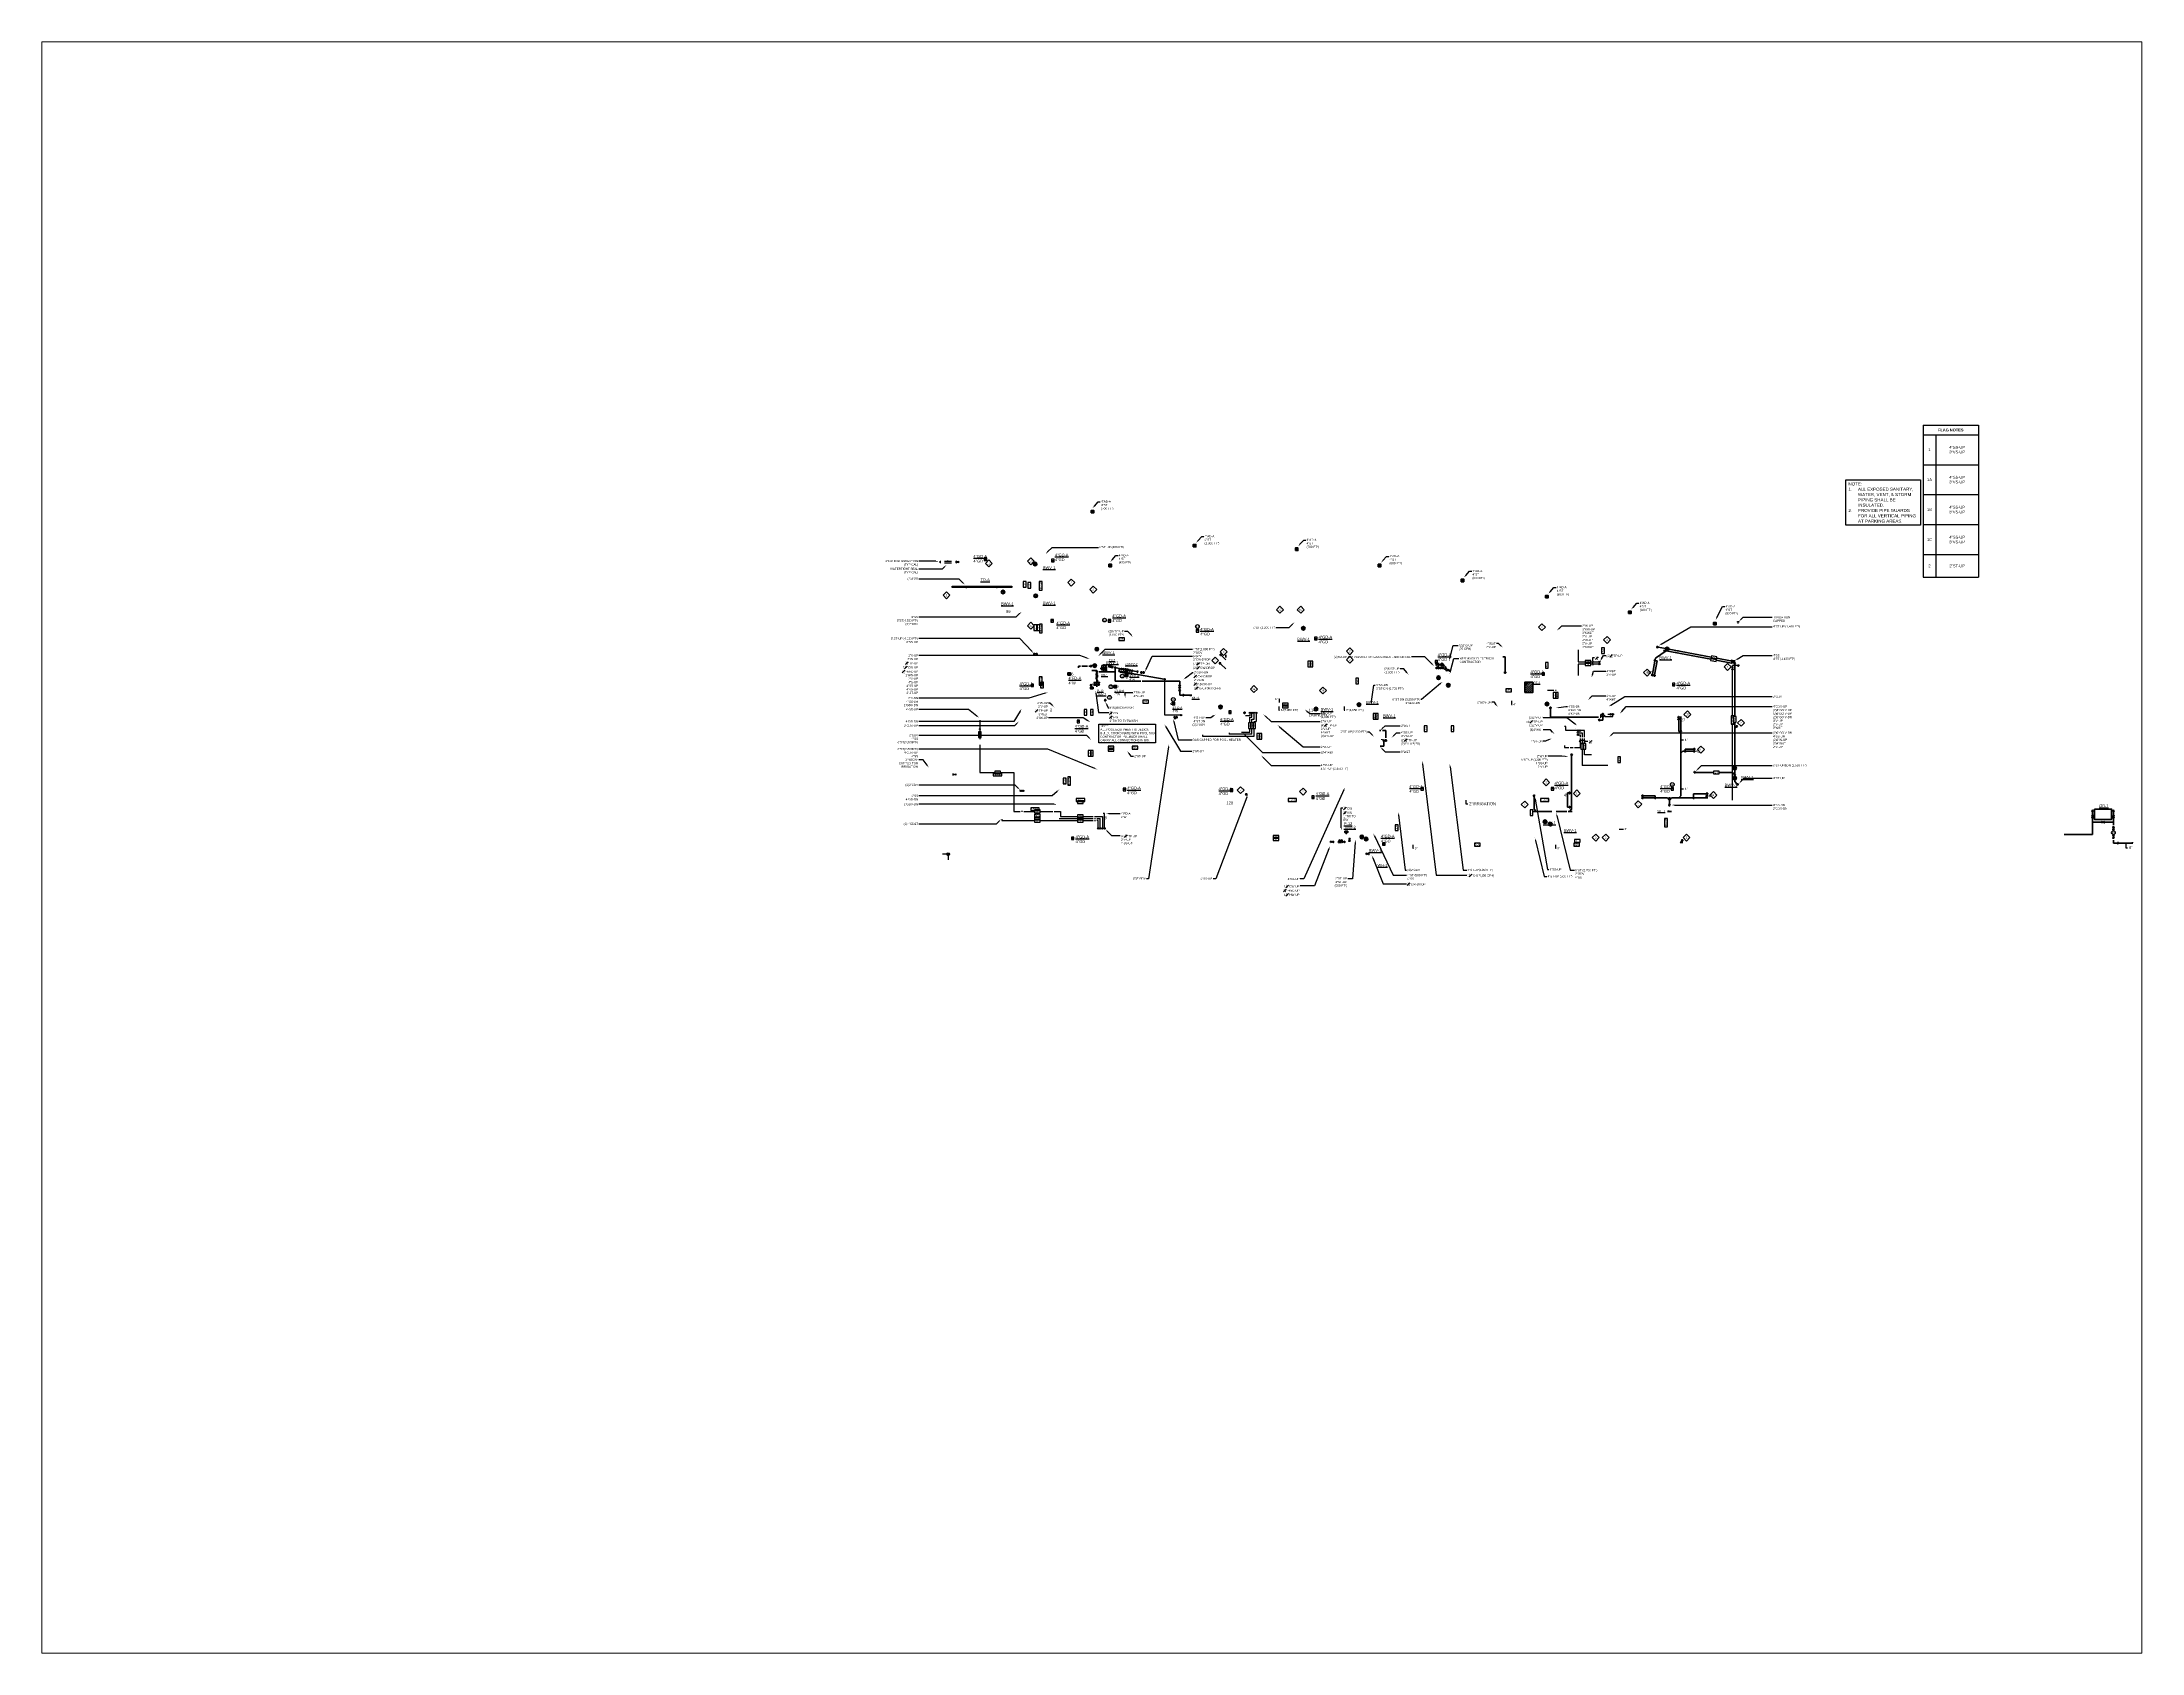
# Paper-space layout 'Layout1' of a CAD drawing. Extents: x 1.08 to 9.68, y 0.83 to 7.43.
# The model-space entities are those that its viewports show. They can reach past a viewport. Long polylines and large blocks are cut down to what shows.
import ezdxf
from ezdxf import colors
from ezdxf.entities.mleader import LeaderData, LeaderLine
from ezdxf.enums import TextEntityAlignment as Align
from ezdxf.math import Vec2, Vec3

# ---------------------------------------------------------------- set-up
doc = ezdxf.new("R2010")
doc.units = 0
doc.header["$LTSCALE"] = 36
doc.header["$MEASUREMENT"] = 0
doc.linetypes.add('VENT', pattern=[0.3, 0.2, -0.1])
for name, color, linetype in [('G-ANNO-TEXT', 70, 'Continuous'), ('G-ANNO-TEXT @ 128', 70, 'Continuous'), ('G-ANNO-TEXT @ 96', 70, 'Continuous'), ('P-GD-N', 3, 'Continuous'), ('P-GD-N @ 1 (1)', 3, 'Continuous'), ('P-GD-N @ 1 (2)', 3, 'Continuous'), ('P-GD-N @ 12', 3, 'Continuous'), ('P-GD-N @ 128', 3, 'Continuous'), ('P-GD-N @ 16', 3, 'Continuous'), ('P-GD-N @ 192', 3, 'Continuous'), ('P-GD-N @ 2', 3, 'Continuous'), ('P-GD-N @ 24', 3, 'Continuous'), ('P-GD-N @ 384', 3, 'Continuous'), ('P-GD-N @ 4', 3, 'Continuous'), ('P-GD-N @ 48', 3, 'Continuous'), ('P-GD-N @ 64', 3, 'Continuous'), ('P-GD-N @ 768', 3, 'Continuous'), ('P-GD-N @ 8', 3, 'Continuous'), ('P-GD-N @ 96', 3, 'Continuous'), ('P-GOIV-N', 3, 'VENT'), ('P-GOIV-N @ 96', 3, 'VENT'), ('P-GV-N', 3, 'VENT'), ('P-GV-N @ 1 (1)', 3, 'VENT'), ('P-GV-N @ 1 (2)', 3, 'VENT'), ('P-GV-N @ 12', 3, 'VENT'), ('P-GV-N @ 128', 3, 'VENT'), ('P-GV-N @ 16', 3, 'VENT'), ('P-GV-N @ 192', 3, 'VENT'), ('P-GV-N @ 2', 3, 'VENT'), ('P-GV-N @ 24', 3, 'VENT'), ('P-GV-N @ 384', 3, 'VENT'), ('P-GV-N @ 4', 3, 'VENT'), ('P-GV-N @ 48', 3, 'VENT'), ('P-GV-N @ 64', 3, 'VENT'), ('P-GV-N @ 768', 3, 'VENT'), ('P-GV-N @ 8', 3, 'VENT'), ('P-GV-N @ 96', 3, 'VENT'), ('P-IW-N', 1, 'Continuous'), ('P-IW-N @ 1 (1)', 1, 'Continuous'), ('P-IW-N @ 1 (2)', 1, 'Continuous'), ('P-IW-N @ 128', 1, 'Continuous'), ('P-IW-N @ 192', 1, 'Continuous'), ('P-IW-N @ 384', 1, 'Continuous'), ('P-IW-N @ 48', 1, 'Continuous'), ('P-IW-N @ 64', 1, 'Continuous'), ('P-IW-N @ 768', 1, 'Continuous'), ('P-IW-N @ 96', 1, 'Continuous'), ('P-NDCW-N', 4, 'Continuous'), ('P-NDCW-N @ 1 (1)', 4, 'Continuous'), ('P-NDCW-N @ 1 (2)', 4, 'Continuous'), ('P-NDCW-N @ 12', 4, 'Continuous'), ('P-NDCW-N @ 128', 4, 'Continuous'), ('P-NDCW-N @ 16', 4, 'Continuous'), ('P-NDCW-N @ 192', 4, 'Continuous'), ('P-NDCW-N @ 2', 4, 'Continuous'), ('P-NDCW-N @ 24', 4, 'Continuous'), ('P-NDCW-N @ 384', 4, 'Continuous'), ('P-NDCW-N @ 4', 4, 'Continuous'), ('P-NDCW-N @ 48', 4, 'Continuous'), ('P-NDCW-N @ 64', 4, 'Continuous'), ('P-NDCW-N @ 768', 4, 'Continuous'), ('P-NDCW-N @ 8', 4, 'Continuous'), ('P-NDCW-N @ 96', 4, 'Continuous'), ('P-TP-N', 4, 'Continuous'), ('P-TP-N @ 1 (1)', 4, 'Continuous'), ('P-TP-N @ 1 (2)', 4, 'Continuous'), ('P-TP-N @ 12', 4, 'Continuous'), ('P-TP-N @ 128', 4, 'Continuous'), ('P-TP-N @ 16', 4, 'Continuous'), ('P-TP-N @ 192', 4, 'Continuous'), ('P-TP-N @ 2', 4, 'Continuous'), ('P-TP-N @ 24', 4, 'Continuous'), ('P-TP-N @ 384', 4, 'Continuous'), ('P-TP-N @ 4', 4, 'Continuous'), ('P-TP-N @ 48', 4, 'Continuous'), ('P-TP-N @ 64', 4, 'Continuous'), ('P-TP-N @ 768', 4, 'Continuous'), ('P-TP-N @ 8', 4, 'Continuous'), ('P-TP-N @ 96', 4, 'Continuous')]:
    doc.layers.add(name, color=color, linetype=linetype)
for name, color, linetype, lineweight in [('P-CW-N', 4, 'Continuous', 60), ('P-CW-N @ 1 (1)', 4, 'Continuous', 60), ('P-CW-N @ 1 (2)', 4, 'Continuous', 60), ('P-CW-N @ 12', 4, 'Continuous', 60), ('P-CW-N @ 128', 4, 'Continuous', 60), ('P-CW-N @ 16', 4, 'Continuous', 60), ('P-CW-N @ 192', 4, 'Continuous', 60), ('P-CW-N @ 2', 4, 'Continuous', 60), ('P-CW-N @ 24', 4, 'Continuous', 60), ('P-CW-N @ 384', 4, 'Continuous', 60), ('P-CW-N @ 4', 4, 'Continuous', 60), ('P-CW-N @ 48', 4, 'Continuous', 60), ('P-CW-N @ 64', 4, 'Continuous', 60), ('P-CW-N @ 768', 4, 'Continuous', 60), ('P-CW-N @ 8', 4, 'Continuous', 60), ('P-CW-N @ 96', 4, 'Continuous', 60), ('P-EQMT-N', 3, 'Continuous', 60), ('P-FIXT-N', 3, 'Continuous', 60), ('P-FIXT-N @ 1 (1)', 3, 'Continuous', 60), ('P-FIXT-N @ 1 (2)', 3, 'Continuous', 60), ('P-FIXT-N @ 12', 3, 'Continuous', 60), ('P-FIXT-N @ 128', 3, 'Continuous', 60), ('P-FIXT-N @ 16', 3, 'Continuous', 60), ('P-FIXT-N @ 192', 3, 'Continuous', 60), ('P-FIXT-N @ 2', 3, 'Continuous', 60), ('P-FIXT-N @ 24', 3, 'Continuous', 60), ('P-FIXT-N @ 384', 3, 'Continuous', 60), ('P-FIXT-N @ 4', 3, 'Continuous', 60), ('P-FIXT-N @ 48', 3, 'Continuous', 60), ('P-FIXT-N @ 64', 3, 'Continuous', 60), ('P-FIXT-N @ 768', 3, 'Continuous', 60), ('P-FIXT-N @ 8', 3, 'Continuous', 60), ('P-FIXT-N @ 96', 3, 'Continuous', 60), ('P-GAS-N', 3, 'Continuous', 60), ('P-GAS-N @ 1 (1)', 3, 'Continuous', 60), ('P-GAS-N @ 1 (2)', 3, 'Continuous', 60), ('P-GAS-N @ 12', 3, 'Continuous', 60), ('P-GAS-N @ 128', 3, 'Continuous', 60), ('P-GAS-N @ 16', 3, 'Continuous', 60), ('P-GAS-N @ 192', 3, 'Continuous', 60), ('P-GAS-N @ 2', 3, 'Continuous', 60), ('P-GAS-N @ 24', 3, 'Continuous', 60), ('P-GAS-N @ 384', 3, 'Continuous', 60), ('P-GAS-N @ 4', 3, 'Continuous', 60), ('P-GAS-N @ 48', 3, 'Continuous', 60), ('P-GAS-N @ 64', 3, 'Continuous', 60), ('P-GAS-N @ 768', 3, 'Continuous', 60), ('P-GAS-N @ 8', 3, 'Continuous', 60), ('P-GAS-N @ 96', 3, 'Continuous', 60), ('P-HW-N', 1, 'Continuous', 60), ('P-HW-N @ 128', 1, 'Continuous', 60), ('P-HW-N @ 96', 1, 'Continuous', 60), ('P-HWC-N', 2, 'Continuous', 60), ('P-HWC-N @ 1 (1)', 2, 'Continuous', 60), ('P-HWC-N @ 1 (2)', 2, 'Continuous', 60), ('P-HWC-N @ 12', 2, 'Continuous', 60), ('P-HWC-N @ 128', 2, 'Continuous', 60), ('P-HWC-N @ 16', 2, 'Continuous', 60), ('P-HWC-N @ 192', 2, 'Continuous', 60), ('P-HWC-N @ 2', 2, 'Continuous', 60), ('P-HWC-N @ 24', 2, 'Continuous', 60), ('P-HWC-N @ 384', 2, 'Continuous', 60), ('P-HWC-N @ 4', 2, 'Continuous', 60), ('P-HWC-N @ 48', 2, 'Continuous', 60), ('P-HWC-N @ 64', 2, 'Continuous', 60), ('P-HWC-N @ 768', 2, 'Continuous', 60), ('P-HWC-N @ 8', 2, 'Continuous', 60), ('P-HWC-N @ 96', 2, 'Continuous', 60), ('P-KW-N', 1, 'Continuous', 60), ('P-KW-N @ 1 (1)', 1, 'Continuous', 60), ('P-KW-N @ 1 (2)', 1, 'Continuous', 60), ('P-KW-N @ 128', 1, 'Continuous', 60), ('P-KW-N @ 192', 1, 'Continuous', 60), ('P-KW-N @ 384', 1, 'Continuous', 60), ('P-KW-N @ 48', 1, 'Continuous', 60), ('P-KW-N @ 64', 1, 'Continuous', 60), ('P-KW-N @ 768', 1, 'Continuous', 60), ('P-KW-N @ 96', 1, 'Continuous', 60), ('P-SAN-N', 6, 'Continuous', 60), ('P-SAN-N @ 1 (1)', 6, 'Continuous', 60), ('P-SAN-N @ 1 (2)', 6, 'Continuous', 60), ('P-SAN-N @ 12', 6, 'Continuous', 60), ('P-SAN-N @ 128', 6, 'Continuous', 60), ('P-SAN-N @ 16', 6, 'Continuous', 60), ('P-SAN-N @ 192', 6, 'Continuous', 60), ('P-SAN-N @ 2', 6, 'Continuous', 60), ('P-SAN-N @ 24', 6, 'Continuous', 60), ('P-SAN-N @ 384', 6, 'Continuous', 60), ('P-SAN-N @ 4', 6, 'Continuous', 60), ('P-SAN-N @ 48', 6, 'Continuous', 60), ('P-SAN-N @ 64', 6, 'Continuous', 60), ('P-SAN-N @ 768', 6, 'Continuous', 60), ('P-SAN-N @ 8', 6, 'Continuous', 60), ('P-SAN-N @ 96', 6, 'Continuous', 60), ('P-SANV-N', 5, 'VENT', 60), ('P-SANV-N @ 1 (1)', 5, 'VENT', 60), ('P-SANV-N @ 1 (2)', 5, 'VENT', 60), ('P-SANV-N @ 12', 5, 'VENT', 60), ('P-SANV-N @ 128', 5, 'VENT', 60), ('P-SANV-N @ 16', 5, 'VENT', 60), ('P-SANV-N @ 192', 5, 'VENT', 60), ('P-SANV-N @ 2', 5, 'VENT', 60), ('P-SANV-N @ 24', 5, 'VENT', 60), ('P-SANV-N @ 384', 5, 'VENT', 60), ('P-SANV-N @ 4', 5, 'VENT', 60), ('P-SANV-N @ 48', 5, 'VENT', 60), ('P-SANV-N @ 64', 5, 'VENT', 60), ('P-SANV-N @ 768', 5, 'VENT', 60), ('P-SANV-N @ 8', 5, 'VENT', 60), ('P-SANV-N @ 96', 5, 'VENT', 60), ('P-STRM-N', 2, 'Continuous', 60), ('P-STRM-N @ 1 (1)', 2, 'Continuous', 60), ('P-STRM-N @ 1 (2)', 2, 'Continuous', 60), ('P-STRM-N @ 12', 2, 'Continuous', 60), ('P-STRM-N @ 128', 2, 'Continuous', 60), ('P-STRM-N @ 16', 2, 'Continuous', 60), ('P-STRM-N @ 192', 2, 'Continuous', 60), ('P-STRM-N @ 2', 2, 'Continuous', 60), ('P-STRM-N @ 24', 2, 'Continuous', 60), ('P-STRM-N @ 384', 2, 'Continuous', 60), ('P-STRM-N @ 4', 2, 'Continuous', 60), ('P-STRM-N @ 48', 2, 'Continuous', 60), ('P-STRM-N @ 64', 2, 'Continuous', 60), ('P-STRM-N @ 768', 2, 'Continuous', 60), ('P-STRM-N @ 8', 2, 'Continuous', 60), ('P-STRM-N @ 96', 2, 'Continuous', 60)]:
    doc.layers.add(name, color=color, linetype=linetype, lineweight=lineweight)
doc.layers.add('P-SAN-DFU', color=7, linetype='Continuous', plot=False)
doc.styles.add('Arial', font='arial.ttf')
doc.styles.add('Arial Bold', font='arialbd.ttf')
doc.dimstyles.new('Loop096', dxfattribs={"dimscale": 0, "dimtxt": 0.09375, "dimasz": 0.03125, "dimexe": 0.0625, "dimexo": 0.0625, "dimgap": 0.09375, "dimtad": 1, "dimdec": 4, "dimzin": 3, "dimdsep": 46, "dimlunit": 4, "dimtxsty": 'Arial', "dimblk": 'OBLIQUE', "dimcen": 0.09375, "dimdle": 0.0625, "dimclrd": 256, "dimclre": 256, "dimclrt": 256, "dimadec": 4, "dimazin": 0, "dimtfac": 0.8, "dimtdec": 4, "dimtix": 1, "dimtofl": 0, "dimtmove": 1, "dimatfit": 0, "dimldrblk": 'LeaderNoteBlock', "dimfxl": 1, "dimfrac": 1, "dimtolj": 1, "dimtzin": 0, "dimlwd": -1, "dimlwe": -1, "dimarcsym": 0})
doc.dimstyles.new('Loop128', dxfattribs={"dimscale": 0, "dimtxt": 0.09375, "dimasz": 0.03125, "dimexe": 0.0625, "dimexo": 0.0625, "dimgap": 0.09375, "dimtad": 1, "dimdec": 4, "dimzin": 3, "dimdsep": 46, "dimlunit": 4, "dimtxsty": 'Arial', "dimblk": 'OBLIQUE', "dimcen": 0.09375, "dimdle": 0.0625, "dimclrd": 256, "dimclre": 256, "dimclrt": 256, "dimadec": 4, "dimazin": 0, "dimtfac": 0.8, "dimtdec": 4, "dimtix": 1, "dimtofl": 0, "dimtmove": 1, "dimatfit": 0, "dimldrblk": 'LeaderNoteBlock', "dimfxl": 1, "dimfrac": 1, "dimtolj": 1, "dimtzin": 0, "dimlwd": -1, "dimlwe": -1, "dimarcsym": 0})

# ---------------------------------------------------------------- blocks, each defined once
blk = doc.blocks.new('*U49')
at = {"linetype": 'Continuous'}
blk.add_arc((0, 0), 0.0311, 322.56697, 217.43303, dxfattribs=at)
blk = doc.blocks.new('*U51')
at = {"layer": 'P-GAS-N @ 128', "xscale": 128, "yscale": 128, "zscale": 128}
blk.add_blockref('*U49', (5196, 1028), dxfattribs=at)
at = {"layer": 'P-GAS-N @ 96', "xscale": 96, "yscale": 96, "zscale": 96}
blk.add_blockref('*U49', (5196, 1028), dxfattribs=at)
blk = doc.blocks.new('*U52')
at = {"layer": 'P-GAS-N @ 128', "xscale": 128, "yscale": 128, "zscale": 128}
blk.add_blockref('*U49', (5284, 1028), dxfattribs=at)
at = {"layer": 'P-GAS-N @ 96', "xscale": 96, "yscale": 96, "zscale": 96}
blk.add_blockref('*U49', (5284, 1028), dxfattribs=at)
blk = doc.blocks.new('PLMB BALL VALVES')
at = {"linetype": 'Continuous'}
blk.add_lwpolyline([(-0.0625, -0.03125), (-0.0625, 0.03125), (0.0625, -0.03125), (0.0625, 0.03125), (-0.0625, -0.03125)], dxfattribs=at)
blk = doc.blocks.new('*U53')
at = {"layer": 'P-GAS-N @ 128', "xscale": 128, "yscale": 128, "zscale": 128}
blk.add_blockref('PLMB BALL VALVES', (5240, 980), dxfattribs=at)
at = {"layer": 'P-GAS-N @ 96', "xscale": 96, "yscale": 96, "zscale": 96}
blk.add_blockref('PLMB BALL VALVES', (5240, 980), dxfattribs=at)
blk = doc.blocks.new('*U54')
at = {"layer": 'P-GAS-N @ 128', "xscale": 128, "yscale": 128, "zscale": 128, "rotation": 270}
blk.add_blockref('PLMB BALL VALVES', (5196, 1004), dxfattribs=at)
at = {"layer": 'P-GAS-N @ 96', "xscale": 96, "yscale": 96, "zscale": 96, "rotation": 270}
blk.add_blockref('PLMB BALL VALVES', (5196, 1004), dxfattribs=at)
blk = doc.blocks.new('*U55')
at = {"layer": 'P-GAS-N @ 128', "xscale": 128, "yscale": 128, "zscale": 128, "rotation": 270}
blk.add_blockref('PLMB BALL VALVES', (5284, 1004), dxfattribs=at)
at = {"layer": 'P-GAS-N @ 96', "xscale": 96, "yscale": 96, "zscale": 96, "rotation": 270}
blk.add_blockref('PLMB BALL VALVES', (5284, 1004), dxfattribs=at)
blk = doc.blocks.new('*U44')
at = {"linetype": 'Continuous'}
blk.add_arc((0, 0), 0.0311, 232.56697, 127.43303, dxfattribs=at)
blk = doc.blocks.new('*U56')
at = {"layer": 'P-GAS-N @ 128', "xscale": 128, "yscale": 128, "zscale": 128, "rotation": 180}
blk.add_blockref('*U44', (5304, 892), dxfattribs=at)
at = {"layer": 'P-GAS-N @ 96', "xscale": 96, "yscale": 96, "zscale": 96, "rotation": 180}
blk.add_blockref('*U44', (5304, 892), dxfattribs=at)
blk = doc.blocks.new('continuation')
blk.add_lwpolyline([(-0.003, -0.035, -0.625102), (0, 0, 0.625102), (0.003, 0.035)], format="xyb")
blk = doc.blocks.new('*U57')
at = {"layer": 'P-GAS-N @ 128', "xscale": 128, "yscale": 128, "zscale": 128, "rotation": 180}
blk.add_blockref('continuation', (5364, 892), dxfattribs=at)
at = {"layer": 'P-GAS-N @ 96', "xscale": 96, "yscale": 96, "zscale": 96, "rotation": 180}
blk.add_blockref('continuation', (5364, 892), dxfattribs=at)
blk = doc.blocks.new('_Oblique')
at = {"color": 0, "linetype": 'ByBlock', "lineweight": -2}
blk.add_line((-0.5, -0.5), (0.5, 0.5), dxfattribs=at)
blk = doc.blocks.new('LeaderNoteBlock')
blk.add_ellipse((0, 0), major_axis=(1, 0), ratio=0.25, start_param=5.3875205, end_param=10.3204428)
blk = doc.blocks.new('Meter')
at = {"linetype": 'Continuous'}
for p, q in [((-0.082, 0), (-0.125, 0)), ((0.083, 0), (0.125, 0))]:
    blk.add_line(p, q, dxfattribs=at)
for points in [[(-0.25, -0.031), (-0.125, 0.031), (-0.125, -0.031), (-0.25, 0.031), (-0.25, -0.031)], [(0.125, -0.031), (0.25, 0.031), (0.25, -0.031), (0.125, 0.031), (0.125, -0.031)]]:
    blk.add_lwpolyline(points, dxfattribs=at)
blk.add_circle((0, 0), 0.0825, dxfattribs=at)
at = {"linetype": 'Continuous', "style": 'Arial'}
blk.add_text('M', height=0.0781, dxfattribs=at).set_placement((0, 0), align=Align.MIDDLE)
blk = doc.blocks.new('*U58')
at = {"layer": 'P-GAS-N @ 128', "xscale": 128, "yscale": 128, "zscale": 128, "rotation": 90.00000000000001}
blk.add_blockref('Meter', (5284, 936), dxfattribs=at)
at = {"layer": 'P-GAS-N @ 96', "xscale": 96, "yscale": 96, "zscale": 96, "rotation": 90}
blk.add_blockref('Meter', (5284, 936), dxfattribs=at)
blk = doc.blocks.new('*U23')
blk.add_circle((0, 0), 0.0312)
blk = doc.blocks.new('DIAMOND TAG')
blk.add_lwpolyline([(0, -0.153), (0.153, 0), (0, 0.153), (-0.153, 0)], close=True)
at = {"style": 'Arial'}
blk.add_attdef('XXX', text='', height=0.0781, dxfattribs=at).set_placement((0, 0), align=Align.MIDDLE)
blk = doc.blocks.new('*U59')
at = {"layer": 'P-SAN-N @ 1 (1)'}
blk.add_blockref('*U23', (2832, 1092), dxfattribs=at)
at = {"layer": 'P-SAN-N @ 1 (2)'}
blk.add_blockref('*U23', (2832, 1092), dxfattribs=at)
at = {"layer": 'P-SAN-N @ 12', "xscale": 12, "yscale": 12, "zscale": 12}
blk.add_blockref('*U23', (2832, 1092), dxfattribs=at)
at = {"layer": 'P-SAN-N @ 128', "xscale": 128, "yscale": 128, "zscale": 128}
blk.add_blockref('*U23', (2832, 1092), dxfattribs=at)
at = {"layer": 'P-SAN-N @ 16', "xscale": 16, "yscale": 16, "zscale": 16}
blk.add_blockref('*U23', (2832, 1092), dxfattribs=at)
at = {"layer": 'P-SAN-N @ 192', "xscale": 192, "yscale": 192, "zscale": 192}
blk.add_blockref('*U23', (2832, 1092), dxfattribs=at)
at = {"layer": 'P-SAN-N @ 2', "xscale": 2, "yscale": 2, "zscale": 2}
blk.add_blockref('*U23', (2832, 1092), dxfattribs=at)
at = {"layer": 'P-SAN-N @ 24', "xscale": 24, "yscale": 24, "zscale": 24}
blk.add_blockref('*U23', (2832, 1092), dxfattribs=at)
at = {"layer": 'P-SAN-N @ 384', "xscale": 384, "yscale": 384, "zscale": 384}
blk.add_blockref('*U23', (2832, 1092), dxfattribs=at)
at = {"layer": 'P-SAN-N @ 4', "xscale": 4, "yscale": 4, "zscale": 4}
blk.add_blockref('*U23', (2832, 1092), dxfattribs=at)
at = {"layer": 'P-SAN-N @ 48', "xscale": 48, "yscale": 48, "zscale": 48}
blk.add_blockref('*U23', (2832, 1092), dxfattribs=at)
at = {"layer": 'P-SAN-N @ 64', "xscale": 64, "yscale": 64, "zscale": 64}
blk.add_blockref('*U23', (2832, 1092), dxfattribs=at)
at = {"layer": 'P-SAN-N @ 768', "xscale": 768, "yscale": 768, "zscale": 768}
blk.add_blockref('*U23', (2832, 1092), dxfattribs=at)
at = {"layer": 'P-SAN-N @ 8', "xscale": 8, "yscale": 8, "zscale": 8}
blk.add_blockref('*U23', (2832, 1092), dxfattribs=at)
at = {"layer": 'P-SAN-N @ 96', "xscale": 96, "yscale": 96, "zscale": 96}
blk.add_blockref('*U23', (2832, 1092), dxfattribs=at)
blk = doc.blocks.new('*U60')
at = {"layer": 'P-TP-N @ 1 (1)'}
blk.add_blockref('*U23', (987, 954), dxfattribs=at)
at = {"layer": 'P-TP-N @ 1 (2)'}
blk.add_blockref('*U23', (987, 954), dxfattribs=at)
at = {"layer": 'P-TP-N @ 12', "xscale": 12, "yscale": 12, "zscale": 12}
blk.add_blockref('*U23', (987, 954), dxfattribs=at)
at = {"layer": 'P-TP-N @ 128', "xscale": 128, "yscale": 128, "zscale": 128}
blk.add_blockref('*U23', (987, 954), dxfattribs=at)
at = {"layer": 'P-TP-N @ 16', "xscale": 16, "yscale": 16, "zscale": 16}
blk.add_blockref('*U23', (987, 954), dxfattribs=at)
at = {"layer": 'P-TP-N @ 192', "xscale": 192, "yscale": 192, "zscale": 192}
blk.add_blockref('*U23', (987, 954), dxfattribs=at)
at = {"layer": 'P-TP-N @ 2', "xscale": 2, "yscale": 2, "zscale": 2}
blk.add_blockref('*U23', (987, 954), dxfattribs=at)
at = {"layer": 'P-TP-N @ 24', "xscale": 24, "yscale": 24, "zscale": 24}
blk.add_blockref('*U23', (987, 954), dxfattribs=at)
at = {"layer": 'P-TP-N @ 384', "xscale": 384, "yscale": 384, "zscale": 384}
blk.add_blockref('*U23', (987, 954), dxfattribs=at)
at = {"layer": 'P-TP-N @ 4', "xscale": 4, "yscale": 4, "zscale": 4}
blk.add_blockref('*U23', (987, 954), dxfattribs=at)
at = {"layer": 'P-TP-N @ 48', "xscale": 48, "yscale": 48, "zscale": 48}
blk.add_blockref('*U23', (987, 954), dxfattribs=at)
at = {"layer": 'P-TP-N @ 64', "xscale": 64, "yscale": 64, "zscale": 64}
blk.add_blockref('*U23', (987, 954), dxfattribs=at)
at = {"layer": 'P-TP-N @ 768', "xscale": 768, "yscale": 768, "zscale": 768}
blk.add_blockref('*U23', (987, 954), dxfattribs=at)
at = {"layer": 'P-TP-N @ 8', "xscale": 8, "yscale": 8, "zscale": 8}
blk.add_blockref('*U23', (987, 954), dxfattribs=at)
at = {"layer": 'P-TP-N @ 96', "xscale": 96, "yscale": 96, "zscale": 96}
blk.add_blockref('*U23', (987, 954), dxfattribs=at)
blk = doc.blocks.new('*U61')
at = {"layer": 'P-GV-N @ 1 (1)'}
blk.add_blockref('*U23', (660, 1113), dxfattribs=at)
at = {"layer": 'P-GV-N @ 1 (2)'}
blk.add_blockref('*U23', (660, 1113), dxfattribs=at)
at = {"layer": 'P-GV-N @ 12', "xscale": 12, "yscale": 12, "zscale": 12}
blk.add_blockref('*U23', (660, 1113), dxfattribs=at)
at = {"layer": 'P-GV-N @ 128', "xscale": 128, "yscale": 128, "zscale": 128}
blk.add_blockref('*U23', (660, 1113), dxfattribs=at)
at = {"layer": 'P-GV-N @ 16', "xscale": 16, "yscale": 16, "zscale": 16}
blk.add_blockref('*U23', (660, 1113), dxfattribs=at)
at = {"layer": 'P-GV-N @ 192', "xscale": 192, "yscale": 192, "zscale": 192}
blk.add_blockref('*U23', (660, 1113), dxfattribs=at)
at = {"layer": 'P-GV-N @ 2', "xscale": 2, "yscale": 2, "zscale": 2}
blk.add_blockref('*U23', (660, 1113), dxfattribs=at)
at = {"layer": 'P-GV-N @ 24', "xscale": 24, "yscale": 24, "zscale": 24}
blk.add_blockref('*U23', (660, 1113), dxfattribs=at)
at = {"layer": 'P-GV-N @ 384', "xscale": 384, "yscale": 384, "zscale": 384}
blk.add_blockref('*U23', (660, 1113), dxfattribs=at)
at = {"layer": 'P-GV-N @ 4', "xscale": 4, "yscale": 4, "zscale": 4}
blk.add_blockref('*U23', (660, 1113), dxfattribs=at)
at = {"layer": 'P-GV-N @ 48', "xscale": 48, "yscale": 48, "zscale": 48}
blk.add_blockref('*U23', (660, 1113), dxfattribs=at)
at = {"layer": 'P-GV-N @ 64', "xscale": 64, "yscale": 64, "zscale": 64}
blk.add_blockref('*U23', (660, 1113), dxfattribs=at)
at = {"layer": 'P-GV-N @ 768', "xscale": 768, "yscale": 768, "zscale": 768}
blk.add_blockref('*U23', (660, 1113), dxfattribs=at)
at = {"layer": 'P-GV-N @ 8', "xscale": 8, "yscale": 8, "zscale": 8}
blk.add_blockref('*U23', (660, 1113), dxfattribs=at)
at = {"layer": 'P-GV-N @ 96', "xscale": 96, "yscale": 96, "zscale": 96}
blk.add_blockref('*U23', (660, 1113), dxfattribs=at)
blk = doc.blocks.new('*U62')
at = {"layer": 'P-SAN-N @ 1 (1)'}
blk.add_blockref('*U23', (3333, 1602), dxfattribs=at)
at = {"layer": 'P-SAN-N @ 1 (2)'}
blk.add_blockref('*U23', (3333, 1602), dxfattribs=at)
at = {"layer": 'P-SAN-N @ 12', "xscale": 12, "yscale": 12, "zscale": 12}
blk.add_blockref('*U23', (3333, 1602), dxfattribs=at)
at = {"layer": 'P-SAN-N @ 128', "xscale": 128, "yscale": 128, "zscale": 128}
blk.add_blockref('*U23', (3333, 1602), dxfattribs=at)
at = {"layer": 'P-SAN-N @ 16', "xscale": 16, "yscale": 16, "zscale": 16}
blk.add_blockref('*U23', (3333, 1602), dxfattribs=at)
at = {"layer": 'P-SAN-N @ 192', "xscale": 192, "yscale": 192, "zscale": 192}
blk.add_blockref('*U23', (3333, 1602), dxfattribs=at)
at = {"layer": 'P-SAN-N @ 2', "xscale": 2, "yscale": 2, "zscale": 2}
blk.add_blockref('*U23', (3333, 1602), dxfattribs=at)
at = {"layer": 'P-SAN-N @ 24', "xscale": 24, "yscale": 24, "zscale": 24}
blk.add_blockref('*U23', (3333, 1602), dxfattribs=at)
at = {"layer": 'P-SAN-N @ 384', "xscale": 384, "yscale": 384, "zscale": 384}
blk.add_blockref('*U23', (3333, 1602), dxfattribs=at)
at = {"layer": 'P-SAN-N @ 4', "xscale": 4, "yscale": 4, "zscale": 4}
blk.add_blockref('*U23', (3333, 1602), dxfattribs=at)
at = {"layer": 'P-SAN-N @ 48', "xscale": 48, "yscale": 48, "zscale": 48}
blk.add_blockref('*U23', (3333, 1602), dxfattribs=at)
at = {"layer": 'P-SAN-N @ 64', "xscale": 64, "yscale": 64, "zscale": 64}
blk.add_blockref('*U23', (3333, 1602), dxfattribs=at)
at = {"layer": 'P-SAN-N @ 768', "xscale": 768, "yscale": 768, "zscale": 768}
blk.add_blockref('*U23', (3333, 1602), dxfattribs=at)
at = {"layer": 'P-SAN-N @ 8', "xscale": 8, "yscale": 8, "zscale": 8}
blk.add_blockref('*U23', (3333, 1602), dxfattribs=at)
at = {"layer": 'P-SAN-N @ 96', "xscale": 96, "yscale": 96, "zscale": 96}
blk.add_blockref('*U23', (3332.2, 1603.6), dxfattribs=at)
blk = doc.blocks.new('*U63')
at = {"layer": 'P-SANV-N @ 1 (1)'}
blk.add_blockref('*U23', (3342, 1602), dxfattribs=at)
at = {"layer": 'P-SANV-N @ 1 (2)'}
blk.add_blockref('*U23', (3342, 1602), dxfattribs=at)
at = {"layer": 'P-SANV-N @ 12', "xscale": 12, "yscale": 12, "zscale": 12}
blk.add_blockref('*U23', (3342, 1602), dxfattribs=at)
at = {"layer": 'P-SANV-N @ 128', "xscale": 128, "yscale": 128, "zscale": 128}
blk.add_blockref('*U23', (3342, 1602), dxfattribs=at)
at = {"layer": 'P-SANV-N @ 16', "xscale": 16, "yscale": 16, "zscale": 16}
blk.add_blockref('*U23', (3342, 1602), dxfattribs=at)
at = {"layer": 'P-SANV-N @ 192', "xscale": 192, "yscale": 192, "zscale": 192}
blk.add_blockref('*U23', (3342, 1602), dxfattribs=at)
at = {"layer": 'P-SANV-N @ 2', "xscale": 2, "yscale": 2, "zscale": 2}
blk.add_blockref('*U23', (3342, 1602), dxfattribs=at)
at = {"layer": 'P-SANV-N @ 24', "xscale": 24, "yscale": 24, "zscale": 24}
blk.add_blockref('*U23', (3342, 1602), dxfattribs=at)
at = {"layer": 'P-SANV-N @ 384', "xscale": 384, "yscale": 384, "zscale": 384}
blk.add_blockref('*U23', (3342, 1602), dxfattribs=at)
at = {"layer": 'P-SANV-N @ 4', "xscale": 4, "yscale": 4, "zscale": 4}
blk.add_blockref('*U23', (3342, 1602), dxfattribs=at)
at = {"layer": 'P-SANV-N @ 48', "xscale": 48, "yscale": 48, "zscale": 48}
blk.add_blockref('*U23', (3342, 1602), dxfattribs=at)
at = {"layer": 'P-SANV-N @ 64', "xscale": 64, "yscale": 64, "zscale": 64}
blk.add_blockref('*U23', (3342, 1602), dxfattribs=at)
at = {"layer": 'P-SANV-N @ 768', "xscale": 768, "yscale": 768, "zscale": 768}
blk.add_blockref('*U23', (3342, 1602), dxfattribs=at)
at = {"layer": 'P-SANV-N @ 8', "xscale": 8, "yscale": 8, "zscale": 8}
blk.add_blockref('*U23', (3342, 1602), dxfattribs=at)
at = {"layer": 'P-SANV-N @ 96', "xscale": 96, "yscale": 96, "zscale": 96}
blk.add_blockref('*U23', (3341.1, 1601.9), dxfattribs=at)
blk = doc.blocks.new('*U64')
at = {"layer": 'P-SANV-N @ 1 (1)'}
blk.add_blockref('*U23', (3291, 1092), dxfattribs=at)
at = {"layer": 'P-SANV-N @ 1 (2)'}
blk.add_blockref('*U23', (3291, 1092), dxfattribs=at)
at = {"layer": 'P-SANV-N @ 12', "xscale": 12, "yscale": 12, "zscale": 12}
blk.add_blockref('*U23', (3291, 1092), dxfattribs=at)
at = {"layer": 'P-SANV-N @ 128', "xscale": 128, "yscale": 128, "zscale": 128}
blk.add_blockref('*U23', (3291, 1092), dxfattribs=at)
at = {"layer": 'P-SANV-N @ 16', "xscale": 16, "yscale": 16, "zscale": 16}
blk.add_blockref('*U23', (3291, 1092), dxfattribs=at)
at = {"layer": 'P-SANV-N @ 192', "xscale": 192, "yscale": 192, "zscale": 192}
blk.add_blockref('*U23', (3291, 1092), dxfattribs=at)
at = {"layer": 'P-SANV-N @ 2', "xscale": 2, "yscale": 2, "zscale": 2}
blk.add_blockref('*U23', (3291, 1092), dxfattribs=at)
at = {"layer": 'P-SANV-N @ 24', "xscale": 24, "yscale": 24, "zscale": 24}
blk.add_blockref('*U23', (3291, 1092), dxfattribs=at)
at = {"layer": 'P-SANV-N @ 384', "xscale": 384, "yscale": 384, "zscale": 384}
blk.add_blockref('*U23', (3291, 1092), dxfattribs=at)
at = {"layer": 'P-SANV-N @ 4', "xscale": 4, "yscale": 4, "zscale": 4}
blk.add_blockref('*U23', (3291, 1092), dxfattribs=at)
at = {"layer": 'P-SANV-N @ 48', "xscale": 48, "yscale": 48, "zscale": 48}
blk.add_blockref('*U23', (3291, 1092), dxfattribs=at)
at = {"layer": 'P-SANV-N @ 64', "xscale": 64, "yscale": 64, "zscale": 64}
blk.add_blockref('*U23', (3291, 1092), dxfattribs=at)
at = {"layer": 'P-SANV-N @ 768', "xscale": 768, "yscale": 768, "zscale": 768}
blk.add_blockref('*U23', (3291, 1092), dxfattribs=at)
at = {"layer": 'P-SANV-N @ 8', "xscale": 8, "yscale": 8, "zscale": 8}
blk.add_blockref('*U23', (3291, 1092), dxfattribs=at)
at = {"layer": 'P-SANV-N @ 96', "xscale": 96, "yscale": 96, "zscale": 96}
blk.add_blockref('*U23', (3291, 1092), dxfattribs=at)
blk = doc.blocks.new('*U65')
at = {"layer": 'P-SANV-N @ 1 (1)'}
blk.add_blockref('*U23', (2982, 1104), dxfattribs=at)
at = {"layer": 'P-SANV-N @ 1 (2)'}
blk.add_blockref('*U23', (2982, 1104), dxfattribs=at)
at = {"layer": 'P-SANV-N @ 12', "xscale": 12, "yscale": 12, "zscale": 12}
blk.add_blockref('*U23', (2982, 1104), dxfattribs=at)
at = {"layer": 'P-SANV-N @ 128', "xscale": 128, "yscale": 128, "zscale": 128}
blk.add_blockref('*U23', (2982, 1104), dxfattribs=at)
at = {"layer": 'P-SANV-N @ 16', "xscale": 16, "yscale": 16, "zscale": 16}
blk.add_blockref('*U23', (2982, 1104), dxfattribs=at)
at = {"layer": 'P-SANV-N @ 192', "xscale": 192, "yscale": 192, "zscale": 192}
blk.add_blockref('*U23', (2982, 1104), dxfattribs=at)
at = {"layer": 'P-SANV-N @ 2', "xscale": 2, "yscale": 2, "zscale": 2}
blk.add_blockref('*U23', (2982, 1104), dxfattribs=at)
at = {"layer": 'P-SANV-N @ 24', "xscale": 24, "yscale": 24, "zscale": 24}
blk.add_blockref('*U23', (2982, 1104), dxfattribs=at)
at = {"layer": 'P-SANV-N @ 384', "xscale": 384, "yscale": 384, "zscale": 384}
blk.add_blockref('*U23', (2982, 1104), dxfattribs=at)
at = {"layer": 'P-SANV-N @ 4', "xscale": 4, "yscale": 4, "zscale": 4}
blk.add_blockref('*U23', (2982, 1104), dxfattribs=at)
at = {"layer": 'P-SANV-N @ 48', "xscale": 48, "yscale": 48, "zscale": 48}
blk.add_blockref('*U23', (2982, 1104), dxfattribs=at)
at = {"layer": 'P-SANV-N @ 64', "xscale": 64, "yscale": 64, "zscale": 64}
blk.add_blockref('*U23', (2982, 1104), dxfattribs=at)
at = {"layer": 'P-SANV-N @ 768', "xscale": 768, "yscale": 768, "zscale": 768}
blk.add_blockref('*U23', (2982, 1104), dxfattribs=at)
at = {"layer": 'P-SANV-N @ 8', "xscale": 8, "yscale": 8, "zscale": 8}
blk.add_blockref('*U23', (2982, 1104), dxfattribs=at)
at = {"layer": 'P-SANV-N @ 96', "xscale": 96, "yscale": 96, "zscale": 96}
blk.add_blockref('*U23', (2982, 1104), dxfattribs=at)
blk = doc.blocks.new('*U66')
at = {"layer": 'P-STRM-N @ 1 (1)'}
blk.add_blockref('*U23', (3693, 1140), dxfattribs=at)
at = {"layer": 'P-STRM-N @ 1 (2)'}
blk.add_blockref('*U23', (3693, 1140), dxfattribs=at)
at = {"layer": 'P-STRM-N @ 12', "xscale": 12, "yscale": 12, "zscale": 12}
blk.add_blockref('*U23', (3693, 1140), dxfattribs=at)
at = {"layer": 'P-STRM-N @ 128', "xscale": 128, "yscale": 128, "zscale": 128}
blk.add_blockref('*U23', (3693, 1140), dxfattribs=at)
at = {"layer": 'P-STRM-N @ 16', "xscale": 16, "yscale": 16, "zscale": 16}
blk.add_blockref('*U23', (3693, 1140), dxfattribs=at)
at = {"layer": 'P-STRM-N @ 192', "xscale": 192, "yscale": 192, "zscale": 192}
blk.add_blockref('*U23', (3693, 1140), dxfattribs=at)
at = {"layer": 'P-STRM-N @ 2', "xscale": 2, "yscale": 2, "zscale": 2}
blk.add_blockref('*U23', (3693, 1140), dxfattribs=at)
at = {"layer": 'P-STRM-N @ 24', "xscale": 24, "yscale": 24, "zscale": 24}
blk.add_blockref('*U23', (3693, 1140), dxfattribs=at)
at = {"layer": 'P-STRM-N @ 384', "xscale": 384, "yscale": 384, "zscale": 384}
blk.add_blockref('*U23', (3693, 1140), dxfattribs=at)
at = {"layer": 'P-STRM-N @ 4', "xscale": 4, "yscale": 4, "zscale": 4}
blk.add_blockref('*U23', (3693, 1140), dxfattribs=at)
at = {"layer": 'P-STRM-N @ 48', "xscale": 48, "yscale": 48, "zscale": 48}
blk.add_blockref('*U23', (3693, 1140), dxfattribs=at)
at = {"layer": 'P-STRM-N @ 64', "xscale": 64, "yscale": 64, "zscale": 64}
blk.add_blockref('*U23', (3693, 1140), dxfattribs=at)
at = {"layer": 'P-STRM-N @ 768', "xscale": 768, "yscale": 768, "zscale": 768}
blk.add_blockref('*U23', (3693, 1140), dxfattribs=at)
at = {"layer": 'P-STRM-N @ 8', "xscale": 8, "yscale": 8, "zscale": 8}
blk.add_blockref('*U23', (3693, 1140), dxfattribs=at)
at = {"layer": 'P-STRM-N @ 96', "xscale": 96, "yscale": 96, "zscale": 96}
blk.add_blockref('*U23', (3693, 1140), dxfattribs=at)
blk = doc.blocks.new('*U67')
at = {"layer": 'P-TP-N @ 1 (1)'}
blk.add_blockref('*U23', (996, 954), dxfattribs=at)
at = {"layer": 'P-TP-N @ 1 (2)'}
blk.add_blockref('*U23', (996, 954), dxfattribs=at)
at = {"layer": 'P-TP-N @ 12', "xscale": 12, "yscale": 12, "zscale": 12}
blk.add_blockref('*U23', (996, 954), dxfattribs=at)
at = {"layer": 'P-TP-N @ 128', "xscale": 128, "yscale": 128, "zscale": 128}
blk.add_blockref('*U23', (996, 954), dxfattribs=at)
at = {"layer": 'P-TP-N @ 16', "xscale": 16, "yscale": 16, "zscale": 16}
blk.add_blockref('*U23', (996, 954), dxfattribs=at)
at = {"layer": 'P-TP-N @ 192', "xscale": 192, "yscale": 192, "zscale": 192}
blk.add_blockref('*U23', (996, 954), dxfattribs=at)
at = {"layer": 'P-TP-N @ 2', "xscale": 2, "yscale": 2, "zscale": 2}
blk.add_blockref('*U23', (996, 954), dxfattribs=at)
at = {"layer": 'P-TP-N @ 24', "xscale": 24, "yscale": 24, "zscale": 24}
blk.add_blockref('*U23', (996, 954), dxfattribs=at)
at = {"layer": 'P-TP-N @ 384', "xscale": 384, "yscale": 384, "zscale": 384}
blk.add_blockref('*U23', (996, 954), dxfattribs=at)
at = {"layer": 'P-TP-N @ 4', "xscale": 4, "yscale": 4, "zscale": 4}
blk.add_blockref('*U23', (996, 954), dxfattribs=at)
at = {"layer": 'P-TP-N @ 48', "xscale": 48, "yscale": 48, "zscale": 48}
blk.add_blockref('*U23', (996, 954), dxfattribs=at)
at = {"layer": 'P-TP-N @ 64', "xscale": 64, "yscale": 64, "zscale": 64}
blk.add_blockref('*U23', (996, 954), dxfattribs=at)
at = {"layer": 'P-TP-N @ 768', "xscale": 768, "yscale": 768, "zscale": 768}
blk.add_blockref('*U23', (996, 954), dxfattribs=at)
at = {"layer": 'P-TP-N @ 8', "xscale": 8, "yscale": 8, "zscale": 8}
blk.add_blockref('*U23', (996, 954), dxfattribs=at)
at = {"layer": 'P-TP-N @ 96', "xscale": 96, "yscale": 96, "zscale": 96}
blk.add_blockref('*U23', (996, 954), dxfattribs=at)
blk = doc.blocks.new('*U68')
at = {"layer": 'P-TP-N @ 1 (1)'}
blk.add_blockref('*U23', (1005, 954), dxfattribs=at)
at = {"layer": 'P-TP-N @ 1 (2)'}
blk.add_blockref('*U23', (1005, 954), dxfattribs=at)
at = {"layer": 'P-TP-N @ 12', "xscale": 12, "yscale": 12, "zscale": 12}
blk.add_blockref('*U23', (1005, 954), dxfattribs=at)
at = {"layer": 'P-TP-N @ 128', "xscale": 128, "yscale": 128, "zscale": 128}
blk.add_blockref('*U23', (1005, 954), dxfattribs=at)
at = {"layer": 'P-TP-N @ 16', "xscale": 16, "yscale": 16, "zscale": 16}
blk.add_blockref('*U23', (1005, 954), dxfattribs=at)
at = {"layer": 'P-TP-N @ 192', "xscale": 192, "yscale": 192, "zscale": 192}
blk.add_blockref('*U23', (1005, 954), dxfattribs=at)
at = {"layer": 'P-TP-N @ 2', "xscale": 2, "yscale": 2, "zscale": 2}
blk.add_blockref('*U23', (1005, 954), dxfattribs=at)
at = {"layer": 'P-TP-N @ 24', "xscale": 24, "yscale": 24, "zscale": 24}
blk.add_blockref('*U23', (1005, 954), dxfattribs=at)
at = {"layer": 'P-TP-N @ 384', "xscale": 384, "yscale": 384, "zscale": 384}
blk.add_blockref('*U23', (1005, 954), dxfattribs=at)
at = {"layer": 'P-TP-N @ 4', "xscale": 4, "yscale": 4, "zscale": 4}
blk.add_blockref('*U23', (1005, 954), dxfattribs=at)
at = {"layer": 'P-TP-N @ 48', "xscale": 48, "yscale": 48, "zscale": 48}
blk.add_blockref('*U23', (1005, 954), dxfattribs=at)
at = {"layer": 'P-TP-N @ 64', "xscale": 64, "yscale": 64, "zscale": 64}
blk.add_blockref('*U23', (1005, 954), dxfattribs=at)
at = {"layer": 'P-TP-N @ 768', "xscale": 768, "yscale": 768, "zscale": 768}
blk.add_blockref('*U23', (1005, 954), dxfattribs=at)
at = {"layer": 'P-TP-N @ 8', "xscale": 8, "yscale": 8, "zscale": 8}
blk.add_blockref('*U23', (1005, 954), dxfattribs=at)
at = {"layer": 'P-TP-N @ 96', "xscale": 96, "yscale": 96, "zscale": 96}
blk.add_blockref('*U23', (1005, 954), dxfattribs=at)
blk = doc.blocks.new('*U69')
at = {"layer": 'P-TP-N @ 1 (1)'}
blk.add_blockref('*U23', (1014, 954), dxfattribs=at)
at = {"layer": 'P-TP-N @ 1 (2)'}
blk.add_blockref('*U23', (1014, 954), dxfattribs=at)
at = {"layer": 'P-TP-N @ 12', "xscale": 12, "yscale": 12, "zscale": 12}
blk.add_blockref('*U23', (1014, 954), dxfattribs=at)
at = {"layer": 'P-TP-N @ 128', "xscale": 128, "yscale": 128, "zscale": 128}
blk.add_blockref('*U23', (1014, 954), dxfattribs=at)
at = {"layer": 'P-TP-N @ 16', "xscale": 16, "yscale": 16, "zscale": 16}
blk.add_blockref('*U23', (1014, 954), dxfattribs=at)
at = {"layer": 'P-TP-N @ 192', "xscale": 192, "yscale": 192, "zscale": 192}
blk.add_blockref('*U23', (1014, 954), dxfattribs=at)
at = {"layer": 'P-TP-N @ 2', "xscale": 2, "yscale": 2, "zscale": 2}
blk.add_blockref('*U23', (1014, 954), dxfattribs=at)
at = {"layer": 'P-TP-N @ 24', "xscale": 24, "yscale": 24, "zscale": 24}
blk.add_blockref('*U23', (1014, 954), dxfattribs=at)
at = {"layer": 'P-TP-N @ 384', "xscale": 384, "yscale": 384, "zscale": 384}
blk.add_blockref('*U23', (1014, 954), dxfattribs=at)
at = {"layer": 'P-TP-N @ 4', "xscale": 4, "yscale": 4, "zscale": 4}
blk.add_blockref('*U23', (1014, 954), dxfattribs=at)
at = {"layer": 'P-TP-N @ 48', "xscale": 48, "yscale": 48, "zscale": 48}
blk.add_blockref('*U23', (1014, 954), dxfattribs=at)
at = {"layer": 'P-TP-N @ 64', "xscale": 64, "yscale": 64, "zscale": 64}
blk.add_blockref('*U23', (1014, 954), dxfattribs=at)
at = {"layer": 'P-TP-N @ 768', "xscale": 768, "yscale": 768, "zscale": 768}
blk.add_blockref('*U23', (1014, 954), dxfattribs=at)
at = {"layer": 'P-TP-N @ 8', "xscale": 8, "yscale": 8, "zscale": 8}
blk.add_blockref('*U23', (1014, 954), dxfattribs=at)
at = {"layer": 'P-TP-N @ 96', "xscale": 96, "yscale": 96, "zscale": 96}
blk.add_blockref('*U23', (1014, 954), dxfattribs=at)
blk = doc.blocks.new('*U70')
at = {"layer": 'P-GV-N @ 1 (1)'}
blk.add_blockref('*U23', (669, 1113), dxfattribs=at)
at = {"layer": 'P-GV-N @ 1 (2)'}
blk.add_blockref('*U23', (669, 1113), dxfattribs=at)
at = {"layer": 'P-GV-N @ 12', "xscale": 12, "yscale": 12, "zscale": 12}
blk.add_blockref('*U23', (669, 1113), dxfattribs=at)
at = {"layer": 'P-GV-N @ 128', "xscale": 128, "yscale": 128, "zscale": 128}
blk.add_blockref('*U23', (669, 1113), dxfattribs=at)
at = {"layer": 'P-GV-N @ 16', "xscale": 16, "yscale": 16, "zscale": 16}
blk.add_blockref('*U23', (669, 1113), dxfattribs=at)
at = {"layer": 'P-GV-N @ 192', "xscale": 192, "yscale": 192, "zscale": 192}
blk.add_blockref('*U23', (669, 1113), dxfattribs=at)
at = {"layer": 'P-GV-N @ 2', "xscale": 2, "yscale": 2, "zscale": 2}
blk.add_blockref('*U23', (669, 1113), dxfattribs=at)
at = {"layer": 'P-GV-N @ 24', "xscale": 24, "yscale": 24, "zscale": 24}
blk.add_blockref('*U23', (669, 1113), dxfattribs=at)
at = {"layer": 'P-GV-N @ 384', "xscale": 384, "yscale": 384, "zscale": 384}
blk.add_blockref('*U23', (669, 1113), dxfattribs=at)
at = {"layer": 'P-GV-N @ 4', "xscale": 4, "yscale": 4, "zscale": 4}
blk.add_blockref('*U23', (669, 1113), dxfattribs=at)
at = {"layer": 'P-GV-N @ 48', "xscale": 48, "yscale": 48, "zscale": 48}
blk.add_blockref('*U23', (669, 1113), dxfattribs=at)
at = {"layer": 'P-GV-N @ 64', "xscale": 64, "yscale": 64, "zscale": 64}
blk.add_blockref('*U23', (669, 1113), dxfattribs=at)
at = {"layer": 'P-GV-N @ 768', "xscale": 768, "yscale": 768, "zscale": 768}
blk.add_blockref('*U23', (669, 1113), dxfattribs=at)
at = {"layer": 'P-GV-N @ 8', "xscale": 8, "yscale": 8, "zscale": 8}
blk.add_blockref('*U23', (669, 1113), dxfattribs=at)
at = {"layer": 'P-GV-N @ 96', "xscale": 96, "yscale": 96, "zscale": 96}
blk.add_blockref('*U23', (669, 1113), dxfattribs=at)
blk = doc.blocks.new('*U43')
at = {"layer": 'DEFPOINTS'}
blk.add_lwpolyline([(-0.125, -0.0625), (0.125, -0.0625), (0.125, 0.0625), (-0.125, 0.0625)], close=True, dxfattribs=at)
at = {"style": 'Arial'}
blk.add_text('GD', height=0.07812, dxfattribs=at).set_placement((0, 0), align=Align.MIDDLE)
blk = doc.blocks.new('*U71')
at = {"layer": 'P-GD-N @ 1 (1)', "linetype": 'ByBlock', "lineweight": -2}
blk.add_blockref('*U43', (729, 996), dxfattribs=at)
at = {"layer": 'P-GD-N @ 1 (2)', "linetype": 'ByBlock', "lineweight": -2}
blk.add_blockref('*U43', (729, 996), dxfattribs=at)
at = {"layer": 'P-GD-N @ 128', "linetype": 'ByBlock', "lineweight": -2, "xscale": 128, "yscale": 128, "zscale": 128}
blk.add_blockref('*U43', (729, 996), dxfattribs=at)
at = {"layer": 'P-GD-N @ 192', "linetype": 'ByBlock', "lineweight": -2, "xscale": 192, "yscale": 192, "zscale": 192}
blk.add_blockref('*U43', (729, 996), dxfattribs=at)
at = {"layer": 'P-GD-N @ 384', "linetype": 'ByBlock', "lineweight": -2, "xscale": 384, "yscale": 384, "zscale": 384}
blk.add_blockref('*U43', (729, 996), dxfattribs=at)
at = {"layer": 'P-GD-N @ 48', "linetype": 'ByBlock', "lineweight": -2, "xscale": 48, "yscale": 48, "zscale": 48}
blk.add_blockref('*U43', (729, 996), dxfattribs=at)
at = {"layer": 'P-GD-N @ 64', "linetype": 'ByBlock', "lineweight": -2, "xscale": 64, "yscale": 64, "zscale": 64}
blk.add_blockref('*U43', (729, 996), dxfattribs=at)
at = {"layer": 'P-GD-N @ 768', "linetype": 'ByBlock', "lineweight": -2, "xscale": 768, "yscale": 768, "zscale": 768}
blk.add_blockref('*U43', (729, 996), dxfattribs=at)
at = {"layer": 'P-GD-N @ 96', "linetype": 'ByBlock', "lineweight": -2, "xscale": 96, "yscale": 96, "zscale": 96}
blk.add_blockref('*U43', (729, 996), dxfattribs=at)
blk = doc.blocks.new('*U38')
at = {"layer": 'DEFPOINTS'}
blk.add_lwpolyline([(-0.125, -0.0625), (0.125, -0.0625), (0.125, 0.0625), (-0.125, 0.0625)], close=True, dxfattribs=at)
at = {"style": 'Arial'}
blk.add_text('GDV', height=0.07812, dxfattribs=at).set_placement((0, 0), align=Align.MIDDLE)
blk = doc.blocks.new('*U72')
at = {"layer": 'P-GV-N @ 1 (1)', "linetype": 'ByBlock', "lineweight": -2}
blk.add_blockref('*U38', (729, 1008), dxfattribs=at)
at = {"layer": 'P-GV-N @ 1 (2)', "linetype": 'ByBlock', "lineweight": -2}
blk.add_blockref('*U38', (729, 1008), dxfattribs=at)
at = {"layer": 'P-GV-N @ 128', "linetype": 'ByBlock', "lineweight": -2, "xscale": 128, "yscale": 128, "zscale": 128}
blk.add_blockref('*U38', (729, 1008), dxfattribs=at)
at = {"layer": 'P-GV-N @ 192', "linetype": 'ByBlock', "lineweight": -2, "xscale": 192, "yscale": 192, "zscale": 192}
blk.add_blockref('*U38', (729, 1008), dxfattribs=at)
at = {"layer": 'P-GV-N @ 384', "linetype": 'ByBlock', "lineweight": -2, "xscale": 384, "yscale": 384, "zscale": 384}
blk.add_blockref('*U38', (729, 1008), dxfattribs=at)
at = {"layer": 'P-GV-N @ 48', "linetype": 'ByBlock', "lineweight": -2, "xscale": 48, "yscale": 48, "zscale": 48}
blk.add_blockref('*U38', (729, 1008), dxfattribs=at)
at = {"layer": 'P-GV-N @ 64', "linetype": 'ByBlock', "lineweight": -2, "xscale": 64, "yscale": 64, "zscale": 64}
blk.add_blockref('*U38', (729, 1008), dxfattribs=at)
at = {"layer": 'P-GV-N @ 768', "linetype": 'ByBlock', "lineweight": -2, "xscale": 768, "yscale": 768, "zscale": 768}
blk.add_blockref('*U38', (729, 1008), dxfattribs=at)
at = {"layer": 'P-GV-N @ 96', "linetype": 'ByBlock', "lineweight": -2, "xscale": 96, "yscale": 96, "zscale": 96}
blk.add_blockref('*U38', (729, 1008), dxfattribs=at)
blk = doc.blocks.new('*U24')
at = {"layer": 'DEFPOINTS'}
blk.add_lwpolyline([(-0.125, -0.0625), (0.125, -0.0625), (0.125, 0.0625), (-0.125, 0.0625)], close=True, dxfattribs=at)
at = {"style": 'Arial'}
blk.add_text('TP', height=0.07812, dxfattribs=at).set_placement((0, 0), align=Align.MIDDLE)
blk = doc.blocks.new('*U73')
at = {"layer": 'P-TP-N @ 1 (1)', "linetype": 'ByBlock', "lineweight": -2}
blk.add_blockref('*U24', (729, 987), dxfattribs=at)
at = {"layer": 'P-TP-N @ 1 (2)', "linetype": 'ByBlock', "lineweight": -2}
blk.add_blockref('*U24', (729, 987), dxfattribs=at)
at = {"layer": 'P-TP-N @ 128', "linetype": 'ByBlock', "lineweight": -2, "xscale": 128, "yscale": 128, "zscale": 128}
blk.add_blockref('*U24', (729, 987), dxfattribs=at)
at = {"layer": 'P-TP-N @ 192', "linetype": 'ByBlock', "lineweight": -2, "xscale": 192, "yscale": 192, "zscale": 192}
blk.add_blockref('*U24', (729, 987), dxfattribs=at)
at = {"layer": 'P-TP-N @ 384', "linetype": 'ByBlock', "lineweight": -2, "xscale": 384, "yscale": 384, "zscale": 384}
blk.add_blockref('*U24', (729, 987), dxfattribs=at)
at = {"layer": 'P-TP-N @ 48', "linetype": 'ByBlock', "lineweight": -2, "xscale": 48, "yscale": 48, "zscale": 48}
blk.add_blockref('*U24', (729, 987), dxfattribs=at)
at = {"layer": 'P-TP-N @ 64', "linetype": 'ByBlock', "lineweight": -2, "xscale": 64, "yscale": 64, "zscale": 64}
blk.add_blockref('*U24', (729, 987), dxfattribs=at)
at = {"layer": 'P-TP-N @ 768', "linetype": 'ByBlock', "lineweight": -2, "xscale": 768, "yscale": 768, "zscale": 768}
blk.add_blockref('*U24', (729, 987), dxfattribs=at)
at = {"layer": 'P-TP-N @ 96', "linetype": 'ByBlock', "lineweight": -2, "xscale": 96, "yscale": 96, "zscale": 96}
blk.add_blockref('*U24', (729, 987), dxfattribs=at)
blk = doc.blocks.new('*U74')
at = {"layer": 'P-TP-N @ 1 (1)', "linetype": 'ByBlock', "lineweight": -2}
blk.add_blockref('*U24', (729, 1026), dxfattribs=at)
at = {"layer": 'P-TP-N @ 1 (2)', "linetype": 'ByBlock', "lineweight": -2}
blk.add_blockref('*U24', (729, 1026), dxfattribs=at)
at = {"layer": 'P-TP-N @ 128', "linetype": 'ByBlock', "lineweight": -2, "xscale": 128, "yscale": 128, "zscale": 128}
blk.add_blockref('*U24', (729, 1026), dxfattribs=at)
at = {"layer": 'P-TP-N @ 192', "linetype": 'ByBlock', "lineweight": -2, "xscale": 192, "yscale": 192, "zscale": 192}
blk.add_blockref('*U24', (729, 1026), dxfattribs=at)
at = {"layer": 'P-TP-N @ 384', "linetype": 'ByBlock', "lineweight": -2, "xscale": 384, "yscale": 384, "zscale": 384}
blk.add_blockref('*U24', (729, 1026), dxfattribs=at)
at = {"layer": 'P-TP-N @ 48', "linetype": 'ByBlock', "lineweight": -2, "xscale": 48, "yscale": 48, "zscale": 48}
blk.add_blockref('*U24', (729, 1026), dxfattribs=at)
at = {"layer": 'P-TP-N @ 64', "linetype": 'ByBlock', "lineweight": -2, "xscale": 64, "yscale": 64, "zscale": 64}
blk.add_blockref('*U24', (729, 1026), dxfattribs=at)
at = {"layer": 'P-TP-N @ 768', "linetype": 'ByBlock', "lineweight": -2, "xscale": 768, "yscale": 768, "zscale": 768}
blk.add_blockref('*U24', (729, 1026), dxfattribs=at)
at = {"layer": 'P-TP-N @ 96', "linetype": 'ByBlock', "lineweight": -2, "xscale": 96, "yscale": 96, "zscale": 96}
blk.add_blockref('*U24', (729, 1026), dxfattribs=at)
blk = doc.blocks.new('*U75')
at = {"layer": 'P-TP-N @ 1 (1)', "linetype": 'ByBlock', "lineweight": -2, "rotation": 90}
blk.add_blockref('*U24', (486, 1318), dxfattribs=at)
at = {"layer": 'P-TP-N @ 1 (2)', "linetype": 'ByBlock', "lineweight": -2, "rotation": 89.99999999999999}
blk.add_blockref('*U24', (486, 1318), dxfattribs=at)
at = {"layer": 'P-TP-N @ 128', "linetype": 'ByBlock', "lineweight": -2, "xscale": 128, "yscale": 128, "zscale": 128, "rotation": 89.99999999999999}
blk.add_blockref('*U24', (486, 1318), dxfattribs=at)
at = {"layer": 'P-TP-N @ 192', "linetype": 'ByBlock', "lineweight": -2, "xscale": 192.0000000000001, "yscale": 192.0000000000001, "zscale": 192.0000000000001, "rotation": 89.99999999999999}
blk.add_blockref('*U24', (486, 1318), dxfattribs=at)
at = {"layer": 'P-TP-N @ 384', "linetype": 'ByBlock', "lineweight": -2, "xscale": 384.0000000000001, "yscale": 384.0000000000001, "zscale": 384.0000000000001, "rotation": 89.99999999999999}
blk.add_blockref('*U24', (486, 1318), dxfattribs=at)
at = {"layer": 'P-TP-N @ 48', "linetype": 'ByBlock', "lineweight": -2, "xscale": 48.00000000000001, "yscale": 48.00000000000001, "zscale": 48.00000000000001, "rotation": 90}
blk.add_blockref('*U24', (486, 1318), dxfattribs=at)
at = {"layer": 'P-TP-N @ 64', "linetype": 'ByBlock', "lineweight": -2, "xscale": 64.00000000000001, "yscale": 64.00000000000001, "zscale": 64.00000000000001, "rotation": 89.99999999999999}
blk.add_blockref('*U24', (486, 1318), dxfattribs=at)
at = {"layer": 'P-TP-N @ 768', "linetype": 'ByBlock', "lineweight": -2, "xscale": 768.0000000000002, "yscale": 768.0000000000002, "zscale": 768.0000000000002, "rotation": 89.99999999999999}
blk.add_blockref('*U24', (486, 1318), dxfattribs=at)
at = {"layer": 'P-TP-N @ 96', "linetype": 'ByBlock', "lineweight": -2, "xscale": 96.00000000000003, "yscale": 96.00000000000003, "zscale": 96.00000000000003, "rotation": 89.99999999999999}
blk.add_blockref('*U24', (486, 1351), dxfattribs=at)
blk = doc.blocks.new('*U27')
at = {"layer": 'DEFPOINTS'}
blk.add_lwpolyline([(-0.125, -0.0625), (0.125, -0.0625), (0.125, 0.0625), (-0.125, 0.0625)], close=True, dxfattribs=at)
at = {"style": 'Arial'}
blk.add_text('S', height=0.0781, dxfattribs=at).set_placement((0, 0), align=Align.MIDDLE)
blk = doc.blocks.new('*U76')
at = {"layer": 'P-SAN-N @ 1 (1)', "linetype": 'ByBlock', "lineweight": -2}
blk.add_blockref('*U27', (912, 1065), dxfattribs=at)
at = {"layer": 'P-SAN-N @ 1 (2)', "linetype": 'ByBlock', "lineweight": -2}
blk.add_blockref('*U27', (912, 1065), dxfattribs=at)
at = {"layer": 'P-SAN-N @ 128', "linetype": 'ByBlock', "lineweight": -2, "xscale": 128, "yscale": 128, "zscale": 128}
blk.add_blockref('*U27', (912, 1065), dxfattribs=at)
at = {"layer": 'P-SAN-N @ 192', "linetype": 'ByBlock', "lineweight": -2, "xscale": 192, "yscale": 192, "zscale": 192}
blk.add_blockref('*U27', (912, 1065), dxfattribs=at)
at = {"layer": 'P-SAN-N @ 384', "linetype": 'ByBlock', "lineweight": -2, "xscale": 384, "yscale": 384, "zscale": 384}
blk.add_blockref('*U27', (912, 1065), dxfattribs=at)
at = {"layer": 'P-SAN-N @ 48', "linetype": 'ByBlock', "lineweight": -2, "xscale": 48, "yscale": 48, "zscale": 48}
blk.add_blockref('*U27', (912, 1065), dxfattribs=at)
at = {"layer": 'P-SAN-N @ 64', "linetype": 'ByBlock', "lineweight": -2, "xscale": 64, "yscale": 64, "zscale": 64}
blk.add_blockref('*U27', (912, 1065), dxfattribs=at)
at = {"layer": 'P-SAN-N @ 768', "linetype": 'ByBlock', "lineweight": -2, "xscale": 768, "yscale": 768, "zscale": 768}
blk.add_blockref('*U27', (912, 1065), dxfattribs=at)
at = {"layer": 'P-SAN-N @ 96', "linetype": 'ByBlock', "lineweight": -2, "xscale": 96, "yscale": 96, "zscale": 96}
blk.add_blockref('*U27', (912, 1065), dxfattribs=at)
blk = doc.blocks.new('*U77')
at = {"layer": 'P-TP-N @ 1 (1)', "linetype": 'ByBlock', "lineweight": -2}
blk.add_blockref('*U24', (912, 987), dxfattribs=at)
at = {"layer": 'P-TP-N @ 1 (2)', "linetype": 'ByBlock', "lineweight": -2}
blk.add_blockref('*U24', (912, 987), dxfattribs=at)
at = {"layer": 'P-TP-N @ 128', "linetype": 'ByBlock', "lineweight": -2, "xscale": 128, "yscale": 128, "zscale": 128}
blk.add_blockref('*U24', (912, 987), dxfattribs=at)
at = {"layer": 'P-TP-N @ 192', "linetype": 'ByBlock', "lineweight": -2, "xscale": 192, "yscale": 192, "zscale": 192}
blk.add_blockref('*U24', (912, 987), dxfattribs=at)
at = {"layer": 'P-TP-N @ 384', "linetype": 'ByBlock', "lineweight": -2, "xscale": 384, "yscale": 384, "zscale": 384}
blk.add_blockref('*U24', (912, 987), dxfattribs=at)
at = {"layer": 'P-TP-N @ 48', "linetype": 'ByBlock', "lineweight": -2, "xscale": 48, "yscale": 48, "zscale": 48}
blk.add_blockref('*U24', (912, 987), dxfattribs=at)
at = {"layer": 'P-TP-N @ 64', "linetype": 'ByBlock', "lineweight": -2, "xscale": 64, "yscale": 64, "zscale": 64}
blk.add_blockref('*U24', (912, 987), dxfattribs=at)
at = {"layer": 'P-TP-N @ 768', "linetype": 'ByBlock', "lineweight": -2, "xscale": 768, "yscale": 768, "zscale": 768}
blk.add_blockref('*U24', (912, 987), dxfattribs=at)
at = {"layer": 'P-TP-N @ 96', "linetype": 'ByBlock', "lineweight": -2, "xscale": 96, "yscale": 96, "zscale": 96}
blk.add_blockref('*U24', (912, 987), dxfattribs=at)
blk = doc.blocks.new('*U78')
at = {"layer": 'P-TP-N @ 1 (1)', "linetype": 'ByBlock', "lineweight": -2}
blk.add_blockref('*U24', (912, 996), dxfattribs=at)
at = {"layer": 'P-TP-N @ 1 (2)', "linetype": 'ByBlock', "lineweight": -2}
blk.add_blockref('*U24', (912, 996), dxfattribs=at)
at = {"layer": 'P-TP-N @ 128', "linetype": 'ByBlock', "lineweight": -2, "xscale": 128, "yscale": 128, "zscale": 128}
blk.add_blockref('*U24', (912, 996), dxfattribs=at)
at = {"layer": 'P-TP-N @ 192', "linetype": 'ByBlock', "lineweight": -2, "xscale": 192, "yscale": 192, "zscale": 192}
blk.add_blockref('*U24', (912, 996), dxfattribs=at)
at = {"layer": 'P-TP-N @ 384', "linetype": 'ByBlock', "lineweight": -2, "xscale": 384, "yscale": 384, "zscale": 384}
blk.add_blockref('*U24', (912, 996), dxfattribs=at)
at = {"layer": 'P-TP-N @ 48', "linetype": 'ByBlock', "lineweight": -2, "xscale": 48, "yscale": 48, "zscale": 48}
blk.add_blockref('*U24', (912, 996), dxfattribs=at)
at = {"layer": 'P-TP-N @ 64', "linetype": 'ByBlock', "lineweight": -2, "xscale": 64, "yscale": 64, "zscale": 64}
blk.add_blockref('*U24', (912, 996), dxfattribs=at)
at = {"layer": 'P-TP-N @ 768', "linetype": 'ByBlock', "lineweight": -2, "xscale": 768, "yscale": 768, "zscale": 768}
blk.add_blockref('*U24', (912, 996), dxfattribs=at)
at = {"layer": 'P-TP-N @ 96', "linetype": 'ByBlock', "lineweight": -2, "xscale": 96, "yscale": 96, "zscale": 96}
blk.add_blockref('*U24', (912, 996), dxfattribs=at)
blk = doc.blocks.new('*U79')
at = {"layer": 'P-TP-N @ 1 (1)', "linetype": 'ByBlock', "lineweight": -2}
blk.add_blockref('*U24', (912, 1005), dxfattribs=at)
at = {"layer": 'P-TP-N @ 1 (2)', "linetype": 'ByBlock', "lineweight": -2}
blk.add_blockref('*U24', (912, 1005), dxfattribs=at)
at = {"layer": 'P-TP-N @ 128', "linetype": 'ByBlock', "lineweight": -2, "xscale": 128, "yscale": 128, "zscale": 128}
blk.add_blockref('*U24', (912, 1005), dxfattribs=at)
at = {"layer": 'P-TP-N @ 192', "linetype": 'ByBlock', "lineweight": -2, "xscale": 192, "yscale": 192, "zscale": 192}
blk.add_blockref('*U24', (912, 1005), dxfattribs=at)
at = {"layer": 'P-TP-N @ 384', "linetype": 'ByBlock', "lineweight": -2, "xscale": 384, "yscale": 384, "zscale": 384}
blk.add_blockref('*U24', (912, 1005), dxfattribs=at)
at = {"layer": 'P-TP-N @ 48', "linetype": 'ByBlock', "lineweight": -2, "xscale": 48, "yscale": 48, "zscale": 48}
blk.add_blockref('*U24', (912, 1005), dxfattribs=at)
at = {"layer": 'P-TP-N @ 64', "linetype": 'ByBlock', "lineweight": -2, "xscale": 64, "yscale": 64, "zscale": 64}
blk.add_blockref('*U24', (912, 1005), dxfattribs=at)
at = {"layer": 'P-TP-N @ 768', "linetype": 'ByBlock', "lineweight": -2, "xscale": 768, "yscale": 768, "zscale": 768}
blk.add_blockref('*U24', (912, 1005), dxfattribs=at)
at = {"layer": 'P-TP-N @ 96', "linetype": 'ByBlock', "lineweight": -2, "xscale": 96, "yscale": 96, "zscale": 96}
blk.add_blockref('*U24', (912, 1005), dxfattribs=at)
blk = doc.blocks.new('*U31')
at = {"linetype": 'Continuous'}
blk.add_lwpolyline([(-0.056, -0.056), (0.056, -0.056), (0.056, 0.056), (-0.056, 0.056)], close=True, dxfattribs=at)
at = {"color": 7, "linetype": 'Continuous'}
blk.add_circle((0, 0), 0.01, dxfattribs=at)
blk = doc.blocks.new('*U80')
at = {"layer": 'P-GD-N @ 128', "xscale": 128, "yscale": 128, "zscale": 128}
blk.add_blockref('*U31', (904, 895), dxfattribs=at)
at = {"layer": 'P-GD-N @ 96', "xscale": 96, "yscale": 96, "zscale": 96}
blk.add_blockref('*U31', (879, 912), dxfattribs=at)
blk = doc.blocks.new('*U81')
at = {"layer": 'P-GD-N @ 128', "xscale": 128, "yscale": 128, "zscale": 128}
blk.add_blockref('*U31', (1123, 1102), dxfattribs=at)
at = {"layer": 'P-GD-N @ 96', "xscale": 96, "yscale": 96, "zscale": 96}
blk.add_blockref('*U31', (1098, 1119), dxfattribs=at)
blk = doc.blocks.new('*U82')
at = {"layer": 'P-GD-N @ 128', "xscale": 128, "yscale": 128, "zscale": 128}
blk.add_blockref('*U31', (1576, 1099), dxfattribs=at)
at = {"layer": 'P-GD-N @ 96', "xscale": 96, "yscale": 96, "zscale": 96}
blk.add_blockref('*U31', (1551, 1116), dxfattribs=at)
blk = doc.blocks.new('*U83')
at = {"layer": 'P-GD-N @ 128', "xscale": 128, "yscale": 128, "zscale": 128}
blk.add_blockref('*U31', (1933, 1741), dxfattribs=at)
at = {"layer": 'P-GD-N @ 96', "xscale": 96, "yscale": 96, "zscale": 96}
blk.add_blockref('*U31', (1908, 1758), dxfattribs=at)
blk = doc.blocks.new('*U84')
at = {"layer": 'P-GD-N @ 128', "xscale": 128, "yscale": 128, "zscale": 128}
blk.add_blockref('*U31', (1432, 1774), dxfattribs=at)
at = {"layer": 'P-GD-N @ 96', "xscale": 96, "yscale": 96, "zscale": 96}
blk.add_blockref('*U31', (1407, 1791), dxfattribs=at)
blk = doc.blocks.new('*U42')
at = {"linetype": 'Continuous'}
blk.add_circle((0, 0), 0.0829, dxfattribs=at)
at = {"layer": 'G-ANNO-TEXT', "linetype": 'Continuous', "style": 'Arial'}
blk.add_text('TP', height=0.0781, dxfattribs=at).set_placement((0, 0), align=Align.MIDDLE)
blk = doc.blocks.new('*U85')
at = {"layer": 'G-ANNO-TEXT @ 128', "xscale": 128, "yscale": 128, "zscale": 128}
blk.add_blockref('*U42', (1407, 1809), dxfattribs=at)
at = {"layer": 'G-ANNO-TEXT @ 96', "xscale": 96, "yscale": 96, "zscale": 96}
blk.add_blockref('*U42', (1407, 1809), dxfattribs=at)
blk = doc.blocks.new('*U86')
at = {"layer": 'P-GD-N @ 128', "xscale": 128, "yscale": 128, "zscale": 128}
blk.add_blockref('*U31', (817, 1816), dxfattribs=at)
at = {"layer": 'P-GD-N @ 96', "xscale": 96, "yscale": 96, "zscale": 96}
blk.add_blockref('*U31', (792, 1833), dxfattribs=at)
blk = doc.blocks.new('*U87')
at = {"layer": 'P-GD-N @ 128', "xscale": 128, "yscale": 128, "zscale": 128}
blk.add_blockref('*U31', (535, 2077), dxfattribs=at)
at = {"layer": 'P-GD-N @ 96', "xscale": 96, "yscale": 96, "zscale": 96}
blk.add_blockref('*U31', (510, 2094), dxfattribs=at)
blk = doc.blocks.new('*U88')
at = {"layer": 'P-GD-N @ 128', "xscale": 128, "yscale": 128, "zscale": 128}
blk.add_blockref('*U31', (2443, 1642), dxfattribs=at)
at = {"layer": 'P-GD-N @ 96', "xscale": 96, "yscale": 96, "zscale": 96}
blk.add_blockref('*U31', (2418, 1659), dxfattribs=at)
blk = doc.blocks.new('*U89')
at = {"layer": 'P-GD-N @ 128', "xscale": 128, "yscale": 128, "zscale": 128}
blk.add_blockref('*U31', (2383, 1105), dxfattribs=at)
at = {"layer": 'P-GD-N @ 96', "xscale": 96, "yscale": 96, "zscale": 96}
blk.add_blockref('*U31', (2358, 1122), dxfattribs=at)
blk = doc.blocks.new('*U90')
at = {"layer": 'P-GD-N @ 128', "xscale": 128, "yscale": 128, "zscale": 128}
blk.add_blockref('*U31', (2896, 1591), dxfattribs=at)
at = {"layer": 'P-GD-N @ 96', "xscale": 96, "yscale": 96, "zscale": 96}
blk.add_blockref('*U31', (2871, 1608), dxfattribs=at)
blk = doc.blocks.new('*U91')
at = {"layer": 'P-GD-N @ 128', "xscale": 128, "yscale": 128, "zscale": 128}
blk.add_blockref('*U31', (3448, 1546), dxfattribs=at)
at = {"layer": 'P-GD-N @ 96', "xscale": 96, "yscale": 96, "zscale": 96}
blk.add_blockref('*U31', (3423, 1563), dxfattribs=at)
blk = doc.blocks.new('*U92')
at = {"layer": 'P-GD-N @ 128', "xscale": 128, "yscale": 128, "zscale": 128}
blk.add_blockref('*U31', (3442, 1105), dxfattribs=at)
at = {"layer": 'P-GD-N @ 96', "xscale": 96, "yscale": 96, "zscale": 96}
blk.add_blockref('*U31', (3417, 1122), dxfattribs=at)
blk = doc.blocks.new('*U93')
at = {"layer": 'G-ANNO-TEXT @ 128', "xscale": 128, "yscale": 128, "zscale": 128}
blk.add_blockref('*U42', (3417, 1140), dxfattribs=at)
at = {"layer": 'G-ANNO-TEXT @ 96', "xscale": 96, "yscale": 96, "zscale": 96}
blk.add_blockref('*U42', (3417, 1140), dxfattribs=at)
blk = doc.blocks.new('*U94')
at = {"layer": 'P-GD-N @ 128', "xscale": 128, "yscale": 128, "zscale": 128}
blk.add_blockref('*U31', (2935, 1105), dxfattribs=at)
at = {"layer": 'P-GD-N @ 96', "xscale": 96, "yscale": 96, "zscale": 96}
blk.add_blockref('*U31', (2910, 1122), dxfattribs=at)
blk = doc.blocks.new('*U95')
at = {"layer": 'P-GD-N @ 128', "xscale": 128, "yscale": 128, "zscale": 128}
blk.add_blockref('*U31', (928, 1390), dxfattribs=at)
at = {"layer": 'P-GD-N @ 96', "xscale": 96, "yscale": 96, "zscale": 96}
blk.add_blockref('*U31', (903, 1407), dxfattribs=at)
blk = doc.blocks.new('*U96')
at = {"layer": 'P-GD-N @ 128', "xscale": 128, "yscale": 128, "zscale": 128}
blk.add_blockref('*U31', (733, 1543), dxfattribs=at)
at = {"layer": 'P-GD-N @ 96', "xscale": 96, "yscale": 96, "zscale": 96}
blk.add_blockref('*U31', (708, 1560), dxfattribs=at)
blk = doc.blocks.new('RWSAnon_2456709.732295')
at = {"layer": 'P-GD-N', "color": 7}
for p, q in [((-125, 3), (-125, -3)), ((-120, 3), (-120, -3)), ((-115, 3), (-115, -3)), ((-110, 3), (-110, -3)), ((-105, 3), (-105, -3)), ((-100, 3), (-100, -3)), ((-95, 3), (-95, -3)), ((-90, 3), (-90, -3)), ((-85, 3), (-85, -3)), ((-80, 3), (-80, -3)), ((-75, 3), (-75, -3)), ((-70, 3), (-70, -3)), ((-65, 3), (-65, -3)), ((-60, 3), (-60, -3)), ((-55, 3), (-55, -3)), ((-50, 3), (-50, -3)), ((-45, 3), (-45, -3)), ((-40, 3), (-40, -3)), ((-35, 3), (-35, -3)), ((-30, 3), (-30, -3)), ((-25, 3), (-25, -3)), ((-20, 3), (-20, -3)), ((-15, 3), (-15, -3)), ((-10, 3), (-10, -3)), ((-5, 3), (-5, -3)), ((0, 3), (0, -3)), ((5, 3), (5, -3)), ((10, 3), (10, -3)), ((15, 3), (15, -3)), ((20, 3), (20, -3)), ((25, 3), (25, -3)), ((30, 3), (30, -3)), ((35, 3), (35, -3)), ((40, 3), (40, -3)), ((45, 3), (45, -3)), ((50, 3), (50, -3)), ((55, 3), (55, -3)), ((60, 3), (60, -3)), ((65, 3), (65, -3)), ((70, 3), (70, -3)), ((75, 3), (75, -3)), ((80, 3), (80, -3)), ((85, 3), (85, -3)), ((90, 3), (90, -3)), ((95, 3), (95, -3)), ((100, 3), (100, -3)), ((105, 3), (105, -3)), ((110, 3), (110, -3)), ((115, 3), (115, -3)), ((120, 3), (120, -3)), ((125, 3), (125, -3))]:
    blk.add_line(p, q, dxfattribs=at)
at = {"layer": 'P-GD-N'}
blk.add_lwpolyline([(-126, 3), (126, 3), (126, -3), (-126, -3)], close=True, dxfattribs=at)
blk = doc.blocks.new('*U28')
h = blk.add_hatch()
h.set_pattern_fill('ANSI31', color=256, scale=0.025, angle=135)
edge = h.paths.add_edge_path()
edge.add_arc((0, 0), 0.0313, 0, 360)
blk.add_circle((0, 0), 0.0312)
blk = doc.blocks.new('*U97')
at = {"layer": 'P-GD-N @ 1 (1)'}
blk.add_blockref('*U28', (429, 1977), dxfattribs=at)
at = {"layer": 'P-GD-N @ 1 (2)'}
blk.add_blockref('*U28', (429, 1977), dxfattribs=at)
at = {"layer": 'P-GD-N @ 12', "xscale": 12, "yscale": 12, "zscale": 12}
blk.add_blockref('*U28', (429, 1977), dxfattribs=at)
at = {"layer": 'P-GD-N @ 128', "xscale": 128, "yscale": 128, "zscale": 128}
blk.add_blockref('*U28', (429, 1977), dxfattribs=at)
at = {"layer": 'P-GD-N @ 16', "xscale": 16, "yscale": 16, "zscale": 16}
blk.add_blockref('*U28', (429, 1977), dxfattribs=at)
at = {"layer": 'P-GD-N @ 192', "xscale": 192, "yscale": 192, "zscale": 192}
blk.add_blockref('*U28', (429, 1977), dxfattribs=at)
at = {"layer": 'P-GD-N @ 2', "xscale": 2, "yscale": 2, "zscale": 2}
blk.add_blockref('*U28', (429, 1977), dxfattribs=at)
at = {"layer": 'P-GD-N @ 24', "xscale": 24, "yscale": 24, "zscale": 24}
blk.add_blockref('*U28', (429, 1977), dxfattribs=at)
at = {"layer": 'P-GD-N @ 384', "xscale": 384, "yscale": 384, "zscale": 384}
blk.add_blockref('*U28', (429, 1977), dxfattribs=at)
at = {"layer": 'P-GD-N @ 4', "xscale": 4, "yscale": 4, "zscale": 4}
blk.add_blockref('*U28', (429, 1977), dxfattribs=at)
at = {"layer": 'P-GD-N @ 48', "xscale": 48, "yscale": 48, "zscale": 48}
blk.add_blockref('*U28', (429, 1977), dxfattribs=at)
at = {"layer": 'P-GD-N @ 64', "xscale": 64, "yscale": 64, "zscale": 64}
blk.add_blockref('*U28', (429, 1977), dxfattribs=at)
at = {"layer": 'P-GD-N @ 768', "xscale": 768, "yscale": 768, "zscale": 768}
blk.add_blockref('*U28', (429, 1977), dxfattribs=at)
at = {"layer": 'P-GD-N @ 8', "xscale": 8, "yscale": 8, "zscale": 8}
blk.add_blockref('*U28', (429, 1977), dxfattribs=at)
at = {"layer": 'P-GD-N @ 96', "xscale": 96, "yscale": 96, "zscale": 96}
blk.add_blockref('*U28', (429, 1977), dxfattribs=at)
blk = doc.blocks.new('*U98')
at = {"layer": 'P-GD-N @ 1 (1)'}
blk.add_blockref('*U28', (558, 1977), dxfattribs=at)
at = {"layer": 'P-GD-N @ 1 (2)'}
blk.add_blockref('*U28', (558, 1977), dxfattribs=at)
at = {"layer": 'P-GD-N @ 12', "xscale": 12, "yscale": 12, "zscale": 12}
blk.add_blockref('*U28', (558, 1977), dxfattribs=at)
at = {"layer": 'P-GD-N @ 128', "xscale": 128, "yscale": 128, "zscale": 128}
blk.add_blockref('*U28', (558, 1977), dxfattribs=at)
at = {"layer": 'P-GD-N @ 16', "xscale": 16, "yscale": 16, "zscale": 16}
blk.add_blockref('*U28', (558, 1977), dxfattribs=at)
at = {"layer": 'P-GD-N @ 192', "xscale": 192, "yscale": 192, "zscale": 192}
blk.add_blockref('*U28', (558, 1977), dxfattribs=at)
at = {"layer": 'P-GD-N @ 2', "xscale": 2, "yscale": 2, "zscale": 2}
blk.add_blockref('*U28', (558, 1977), dxfattribs=at)
at = {"layer": 'P-GD-N @ 24', "xscale": 24, "yscale": 24, "zscale": 24}
blk.add_blockref('*U28', (558, 1977), dxfattribs=at)
at = {"layer": 'P-GD-N @ 384', "xscale": 384, "yscale": 384, "zscale": 384}
blk.add_blockref('*U28', (558, 1977), dxfattribs=at)
at = {"layer": 'P-GD-N @ 4', "xscale": 4, "yscale": 4, "zscale": 4}
blk.add_blockref('*U28', (558, 1977), dxfattribs=at)
at = {"layer": 'P-GD-N @ 48', "xscale": 48, "yscale": 48, "zscale": 48}
blk.add_blockref('*U28', (558, 1977), dxfattribs=at)
at = {"layer": 'P-GD-N @ 64', "xscale": 64, "yscale": 64, "zscale": 64}
blk.add_blockref('*U28', (558, 1977), dxfattribs=at)
at = {"layer": 'P-GD-N @ 768', "xscale": 768, "yscale": 768, "zscale": 768}
blk.add_blockref('*U28', (558, 1977), dxfattribs=at)
at = {"layer": 'P-GD-N @ 8', "xscale": 8, "yscale": 8, "zscale": 8}
blk.add_blockref('*U28', (558, 1977), dxfattribs=at)
at = {"layer": 'P-GD-N @ 96', "xscale": 96, "yscale": 96, "zscale": 96}
blk.add_blockref('*U28', (558, 1977), dxfattribs=at)
blk = doc.blocks.new('*U25')
at = {"layer": 'DEFPOINTS'}
blk.add_lwpolyline([(-0.125, -0.0625), (0.125, -0.0625), (0.125, 0.0625), (-0.125, 0.0625)], close=True, dxfattribs=at)
at = {"style": 'Arial'}
blk.add_text('ST', height=0.07812, dxfattribs=at).set_placement((0, 0), align=Align.MIDDLE)
blk = doc.blocks.new('*U99')
at = {"layer": 'P-STRM-N @ 1 (1)', "linetype": 'ByBlock', "lineweight": -2, "rotation": 90}
blk.add_blockref('*U25', (720.7, 1803.4, -0.3), dxfattribs=at)
at = {"layer": 'P-STRM-N @ 1 (2)', "linetype": 'ByBlock', "lineweight": -2, "rotation": 89.99999999999999}
blk.add_blockref('*U25', (720.7, 1803.4, -0.3), dxfattribs=at)
at = {"layer": 'P-STRM-N @ 128', "linetype": 'ByBlock', "lineweight": -2, "xscale": 128, "yscale": 128, "zscale": 128, "rotation": 89.99999999999999}
blk.add_blockref('*U25', (720.7, 1803.4, -0.3), dxfattribs=at)
at = {"layer": 'P-STRM-N @ 192', "linetype": 'ByBlock', "lineweight": -2, "xscale": 192.0000000000001, "yscale": 192.0000000000001, "zscale": 192.0000000000001, "rotation": 89.99999999999999}
blk.add_blockref('*U25', (720.7, 1803.4, -0.3), dxfattribs=at)
at = {"layer": 'P-STRM-N @ 384', "linetype": 'ByBlock', "lineweight": -2, "xscale": 384.0000000000001, "yscale": 384.0000000000001, "zscale": 384.0000000000001, "rotation": 89.99999999999999}
blk.add_blockref('*U25', (720.7, 1803.4, -0.3), dxfattribs=at)
at = {"layer": 'P-STRM-N @ 48', "linetype": 'ByBlock', "lineweight": -2, "xscale": 48.00000000000001, "yscale": 48.00000000000001, "zscale": 48.00000000000001, "rotation": 90}
blk.add_blockref('*U25', (720.7, 1803.4, -0.3), dxfattribs=at)
at = {"layer": 'P-STRM-N @ 64', "linetype": 'ByBlock', "lineweight": -2, "xscale": 64.00000000000001, "yscale": 64.00000000000001, "zscale": 64.00000000000001, "rotation": 89.99999999999999}
blk.add_blockref('*U25', (720.7, 1803.4, -0.3), dxfattribs=at)
at = {"layer": 'P-STRM-N @ 768', "linetype": 'ByBlock', "lineweight": -2, "xscale": 768.0000000000002, "yscale": 768.0000000000002, "zscale": 768.0000000000002, "rotation": 89.99999999999999}
blk.add_blockref('*U25', (720.7, 1803.4, -0.3), dxfattribs=at)
at = {"layer": 'P-STRM-N @ 96', "linetype": 'ByBlock', "lineweight": -2, "xscale": 96.00000000000003, "yscale": 96.00000000000003, "zscale": 96.00000000000003, "rotation": 89.99999999999999}
blk.add_blockref('*U25', (720.7, 1803.4, -0.3), dxfattribs=at)
blk = doc.blocks.new('*U100')
at = {"layer": 'P-SAN-N @ 1 (1)', "linetype": 'ByBlock', "lineweight": -2, "rotation": 90}
blk.add_blockref('*U27', (676.1, 1987.6), dxfattribs=at)
at = {"layer": 'P-SAN-N @ 1 (2)', "linetype": 'ByBlock', "lineweight": -2, "rotation": 89.99999999999999}
blk.add_blockref('*U27', (676.1, 1987.6), dxfattribs=at)
at = {"layer": 'P-SAN-N @ 128', "linetype": 'ByBlock', "lineweight": -2, "xscale": 128, "yscale": 128, "zscale": 128, "rotation": 89.99999999999999}
blk.add_blockref('*U27', (676.1, 1987.6), dxfattribs=at)
at = {"layer": 'P-SAN-N @ 192', "linetype": 'ByBlock', "lineweight": -2, "xscale": 192.0000000000001, "yscale": 192.0000000000001, "zscale": 192.0000000000001, "rotation": 89.99999999999999}
blk.add_blockref('*U27', (676.1, 1987.6), dxfattribs=at)
at = {"layer": 'P-SAN-N @ 384', "linetype": 'ByBlock', "lineweight": -2, "xscale": 384.0000000000001, "yscale": 384.0000000000001, "zscale": 384.0000000000001, "rotation": 89.99999999999999}
blk.add_blockref('*U27', (676.1, 1987.6), dxfattribs=at)
at = {"layer": 'P-SAN-N @ 48', "linetype": 'ByBlock', "lineweight": -2, "xscale": 48.00000000000001, "yscale": 48.00000000000001, "zscale": 48.00000000000001, "rotation": 90}
blk.add_blockref('*U27', (676.1, 1987.6), dxfattribs=at)
at = {"layer": 'P-SAN-N @ 64', "linetype": 'ByBlock', "lineweight": -2, "xscale": 64.00000000000001, "yscale": 64.00000000000001, "zscale": 64.00000000000001, "rotation": 89.99999999999999}
blk.add_blockref('*U27', (676.1, 1987.6), dxfattribs=at)
at = {"layer": 'P-SAN-N @ 768', "linetype": 'ByBlock', "lineweight": -2, "xscale": 768.0000000000002, "yscale": 768.0000000000002, "zscale": 768.0000000000002, "rotation": 89.99999999999999}
blk.add_blockref('*U27', (676.1, 1987.6), dxfattribs=at)
at = {"layer": 'P-SAN-N @ 96', "linetype": 'ByBlock', "lineweight": -2, "xscale": 96.00000000000003, "yscale": 96.00000000000003, "zscale": 96.00000000000003, "rotation": 89.99999999999999}
blk.add_blockref('*U27', (676.1, 1987.6), dxfattribs=at)
blk = doc.blocks.new('*U101')
at = {"layer": 'P-STRM-N @ 1 (1)', "linetype": 'ByBlock', "lineweight": -2, "rotation": 90}
blk.add_blockref('*U25', (695.8, 1983), dxfattribs=at)
at = {"layer": 'P-STRM-N @ 1 (2)', "linetype": 'ByBlock', "lineweight": -2, "rotation": 89.99999999999999}
blk.add_blockref('*U25', (695.8, 1983), dxfattribs=at)
at = {"layer": 'P-STRM-N @ 128', "linetype": 'ByBlock', "lineweight": -2, "xscale": 128, "yscale": 128, "zscale": 128, "rotation": 89.99999999999999}
blk.add_blockref('*U25', (695.8, 1983), dxfattribs=at)
at = {"layer": 'P-STRM-N @ 192', "linetype": 'ByBlock', "lineweight": -2, "xscale": 192.0000000000001, "yscale": 192.0000000000001, "zscale": 192.0000000000001, "rotation": 89.99999999999999}
blk.add_blockref('*U25', (695.8, 1983), dxfattribs=at)
at = {"layer": 'P-STRM-N @ 384', "linetype": 'ByBlock', "lineweight": -2, "xscale": 384.0000000000001, "yscale": 384.0000000000001, "zscale": 384.0000000000001, "rotation": 89.99999999999999}
blk.add_blockref('*U25', (695.8, 1983), dxfattribs=at)
at = {"layer": 'P-STRM-N @ 48', "linetype": 'ByBlock', "lineweight": -2, "xscale": 48.00000000000001, "yscale": 48.00000000000001, "zscale": 48.00000000000001, "rotation": 90}
blk.add_blockref('*U25', (695.8, 1983), dxfattribs=at)
at = {"layer": 'P-STRM-N @ 64', "linetype": 'ByBlock', "lineweight": -2, "xscale": 64.00000000000001, "yscale": 64.00000000000001, "zscale": 64.00000000000001, "rotation": 89.99999999999999}
blk.add_blockref('*U25', (695.8, 1983), dxfattribs=at)
at = {"layer": 'P-STRM-N @ 768', "linetype": 'ByBlock', "lineweight": -2, "xscale": 768.0000000000002, "yscale": 768.0000000000002, "zscale": 768.0000000000002, "rotation": 89.99999999999999}
blk.add_blockref('*U25', (695.8, 1983), dxfattribs=at)
at = {"layer": 'P-STRM-N @ 96', "linetype": 'ByBlock', "lineweight": -2, "xscale": 96.00000000000003, "yscale": 96.00000000000003, "zscale": 96.00000000000003, "rotation": 89.99999999999999}
blk.add_blockref('*U25', (695.8, 1983), dxfattribs=at)
blk = doc.blocks.new('*U102')
at = {"layer": 'P-SAN-N @ 1 (1)', "linetype": 'ByBlock', "lineweight": -2, "rotation": 90}
blk.add_blockref('*U27', (951, 1272), dxfattribs=at)
at = {"layer": 'P-SAN-N @ 1 (2)', "linetype": 'ByBlock', "lineweight": -2, "rotation": 89.99999999999999}
blk.add_blockref('*U27', (951, 1272), dxfattribs=at)
at = {"layer": 'P-SAN-N @ 128', "linetype": 'ByBlock', "lineweight": -2, "xscale": 128, "yscale": 128, "zscale": 128, "rotation": 89.99999999999999}
blk.add_blockref('*U27', (951, 1272), dxfattribs=at)
at = {"layer": 'P-SAN-N @ 192', "linetype": 'ByBlock', "lineweight": -2, "xscale": 192.0000000000001, "yscale": 192.0000000000001, "zscale": 192.0000000000001, "rotation": 89.99999999999999}
blk.add_blockref('*U27', (951, 1272), dxfattribs=at)
at = {"layer": 'P-SAN-N @ 384', "linetype": 'ByBlock', "lineweight": -2, "xscale": 384.0000000000001, "yscale": 384.0000000000001, "zscale": 384.0000000000001, "rotation": 89.99999999999999}
blk.add_blockref('*U27', (951, 1272), dxfattribs=at)
at = {"layer": 'P-SAN-N @ 48', "linetype": 'ByBlock', "lineweight": -2, "xscale": 48.00000000000001, "yscale": 48.00000000000001, "zscale": 48.00000000000001, "rotation": 90}
blk.add_blockref('*U27', (951, 1272), dxfattribs=at)
at = {"layer": 'P-SAN-N @ 64', "linetype": 'ByBlock', "lineweight": -2, "xscale": 64.00000000000001, "yscale": 64.00000000000001, "zscale": 64.00000000000001, "rotation": 89.99999999999999}
blk.add_blockref('*U27', (951, 1272), dxfattribs=at)
at = {"layer": 'P-SAN-N @ 768', "linetype": 'ByBlock', "lineweight": -2, "xscale": 768.0000000000002, "yscale": 768.0000000000002, "zscale": 768.0000000000002, "rotation": 89.99999999999999}
blk.add_blockref('*U27', (951, 1272), dxfattribs=at)
at = {"layer": 'P-SAN-N @ 96', "linetype": 'ByBlock', "lineweight": -2, "xscale": 96.00000000000003, "yscale": 96.00000000000003, "zscale": 96.00000000000003, "rotation": 89.99999999999999}
blk.add_blockref('*U27', (951, 1272), dxfattribs=at)
blk = doc.blocks.new('*U103')
at = {"layer": 'P-STRM-N @ 1 (1)', "linetype": 'ByBlock', "lineweight": -2, "rotation": 90}
blk.add_blockref('*U25', (960, 1272), dxfattribs=at)
at = {"layer": 'P-STRM-N @ 1 (2)', "linetype": 'ByBlock', "lineweight": -2, "rotation": 89.99999999999999}
blk.add_blockref('*U25', (960, 1272), dxfattribs=at)
at = {"layer": 'P-STRM-N @ 128', "linetype": 'ByBlock', "lineweight": -2, "xscale": 128, "yscale": 128, "zscale": 128, "rotation": 89.99999999999999}
blk.add_blockref('*U25', (960, 1272), dxfattribs=at)
at = {"layer": 'P-STRM-N @ 192', "linetype": 'ByBlock', "lineweight": -2, "xscale": 192.0000000000001, "yscale": 192.0000000000001, "zscale": 192.0000000000001, "rotation": 89.99999999999999}
blk.add_blockref('*U25', (960, 1272), dxfattribs=at)
at = {"layer": 'P-STRM-N @ 384', "linetype": 'ByBlock', "lineweight": -2, "xscale": 384.0000000000001, "yscale": 384.0000000000001, "zscale": 384.0000000000001, "rotation": 89.99999999999999}
blk.add_blockref('*U25', (960, 1272), dxfattribs=at)
at = {"layer": 'P-STRM-N @ 48', "linetype": 'ByBlock', "lineweight": -2, "xscale": 48.00000000000001, "yscale": 48.00000000000001, "zscale": 48.00000000000001, "rotation": 90}
blk.add_blockref('*U25', (960, 1272), dxfattribs=at)
at = {"layer": 'P-STRM-N @ 64', "linetype": 'ByBlock', "lineweight": -2, "xscale": 64.00000000000001, "yscale": 64.00000000000001, "zscale": 64.00000000000001, "rotation": 89.99999999999999}
blk.add_blockref('*U25', (960, 1272), dxfattribs=at)
at = {"layer": 'P-STRM-N @ 768', "linetype": 'ByBlock', "lineweight": -2, "xscale": 768.0000000000002, "yscale": 768.0000000000002, "zscale": 768.0000000000002, "rotation": 89.99999999999999}
blk.add_blockref('*U25', (960, 1272), dxfattribs=at)
at = {"layer": 'P-STRM-N @ 96', "linetype": 'ByBlock', "lineweight": -2, "xscale": 96.00000000000003, "yscale": 96.00000000000003, "zscale": 96.00000000000003, "rotation": 89.99999999999999}
blk.add_blockref('*U25', (960, 1272), dxfattribs=at)
blk = doc.blocks.new('*U104')
at = {"layer": 'P-GV-N @ 1 (1)', "linetype": 'ByBlock', "lineweight": -2, "rotation": 90}
blk.add_blockref('*U38', (845.3, 1155.3), dxfattribs=at)
at = {"layer": 'P-GV-N @ 1 (2)', "linetype": 'ByBlock', "lineweight": -2, "rotation": 89.99999999999999}
blk.add_blockref('*U38', (845.3, 1155.3), dxfattribs=at)
at = {"layer": 'P-GV-N @ 128', "linetype": 'ByBlock', "lineweight": -2, "xscale": 128, "yscale": 128, "zscale": 128, "rotation": 89.99999999999999}
blk.add_blockref('*U38', (845.3, 1155.3), dxfattribs=at)
at = {"layer": 'P-GV-N @ 192', "linetype": 'ByBlock', "lineweight": -2, "xscale": 192.0000000000001, "yscale": 192.0000000000001, "zscale": 192.0000000000001, "rotation": 89.99999999999999}
blk.add_blockref('*U38', (845.3, 1155.3), dxfattribs=at)
at = {"layer": 'P-GV-N @ 384', "linetype": 'ByBlock', "lineweight": -2, "xscale": 384.0000000000001, "yscale": 384.0000000000001, "zscale": 384.0000000000001, "rotation": 89.99999999999999}
blk.add_blockref('*U38', (845.3, 1155.3), dxfattribs=at)
at = {"layer": 'P-GV-N @ 48', "linetype": 'ByBlock', "lineweight": -2, "xscale": 48.00000000000001, "yscale": 48.00000000000001, "zscale": 48.00000000000001, "rotation": 90}
blk.add_blockref('*U38', (845.3, 1155.3), dxfattribs=at)
at = {"layer": 'P-GV-N @ 64', "linetype": 'ByBlock', "lineweight": -2, "xscale": 64.00000000000001, "yscale": 64.00000000000001, "zscale": 64.00000000000001, "rotation": 89.99999999999999}
blk.add_blockref('*U38', (845.3, 1155.3), dxfattribs=at)
at = {"layer": 'P-GV-N @ 768', "linetype": 'ByBlock', "lineweight": -2, "xscale": 768.0000000000002, "yscale": 768.0000000000002, "zscale": 768.0000000000002, "rotation": 89.99999999999999}
blk.add_blockref('*U38', (845.3, 1155.3), dxfattribs=at)
at = {"layer": 'P-GV-N @ 96', "linetype": 'ByBlock', "lineweight": -2, "xscale": 96.00000000000003, "yscale": 96.00000000000003, "zscale": 96.00000000000003, "rotation": 89.99999999999999}
blk.add_blockref('*U38', (845.3, 1155.3), dxfattribs=at)
blk = doc.blocks.new('*U105')
at = {"layer": 'P-GV-N @ 1 (1)', "linetype": 'ByBlock', "lineweight": -2}
blk.add_blockref('*U38', (1143, 1296), dxfattribs=at)
at = {"layer": 'P-GV-N @ 1 (2)', "linetype": 'ByBlock', "lineweight": -2}
blk.add_blockref('*U38', (1143, 1296), dxfattribs=at)
at = {"layer": 'P-GV-N @ 128', "linetype": 'ByBlock', "lineweight": -2, "xscale": 128, "yscale": 128, "zscale": 128}
blk.add_blockref('*U38', (1143, 1296), dxfattribs=at)
at = {"layer": 'P-GV-N @ 192', "linetype": 'ByBlock', "lineweight": -2, "xscale": 192, "yscale": 192, "zscale": 192}
blk.add_blockref('*U38', (1143, 1296), dxfattribs=at)
at = {"layer": 'P-GV-N @ 384', "linetype": 'ByBlock', "lineweight": -2, "xscale": 384, "yscale": 384, "zscale": 384}
blk.add_blockref('*U38', (1143, 1296), dxfattribs=at)
at = {"layer": 'P-GV-N @ 48', "linetype": 'ByBlock', "lineweight": -2, "xscale": 48, "yscale": 48, "zscale": 48}
blk.add_blockref('*U38', (1143, 1296), dxfattribs=at)
at = {"layer": 'P-GV-N @ 64', "linetype": 'ByBlock', "lineweight": -2, "xscale": 64, "yscale": 64, "zscale": 64}
blk.add_blockref('*U38', (1143, 1296), dxfattribs=at)
at = {"layer": 'P-GV-N @ 768', "linetype": 'ByBlock', "lineweight": -2, "xscale": 768, "yscale": 768, "zscale": 768}
blk.add_blockref('*U38', (1143, 1296), dxfattribs=at)
at = {"layer": 'P-GV-N @ 96', "linetype": 'ByBlock', "lineweight": -2, "xscale": 96, "yscale": 96, "zscale": 96}
blk.add_blockref('*U38', (1143, 1296), dxfattribs=at)
blk = doc.blocks.new('*U106')
at = {"layer": 'P-GV-N @ 1 (1)', "linetype": 'ByBlock', "lineweight": -2, "rotation": 90}
blk.add_blockref('*U38', (749.5, 1561.1), dxfattribs=at)
at = {"layer": 'P-GV-N @ 1 (2)', "linetype": 'ByBlock', "lineweight": -2, "rotation": 89.99999999999999}
blk.add_blockref('*U38', (749.5, 1561.1), dxfattribs=at)
at = {"layer": 'P-GV-N @ 128', "linetype": 'ByBlock', "lineweight": -2, "xscale": 128, "yscale": 128, "zscale": 128, "rotation": 89.99999999999999}
blk.add_blockref('*U38', (749.5, 1561.1), dxfattribs=at)
at = {"layer": 'P-GV-N @ 192', "linetype": 'ByBlock', "lineweight": -2, "xscale": 192.0000000000001, "yscale": 192.0000000000001, "zscale": 192.0000000000001, "rotation": 89.99999999999999}
blk.add_blockref('*U38', (749.5, 1561.1), dxfattribs=at)
at = {"layer": 'P-GV-N @ 384', "linetype": 'ByBlock', "lineweight": -2, "xscale": 384.0000000000001, "yscale": 384.0000000000001, "zscale": 384.0000000000001, "rotation": 89.99999999999999}
blk.add_blockref('*U38', (749.5, 1561.1), dxfattribs=at)
at = {"layer": 'P-GV-N @ 48', "linetype": 'ByBlock', "lineweight": -2, "xscale": 48.00000000000001, "yscale": 48.00000000000001, "zscale": 48.00000000000001, "rotation": 90}
blk.add_blockref('*U38', (749.5, 1561.1), dxfattribs=at)
at = {"layer": 'P-GV-N @ 64', "linetype": 'ByBlock', "lineweight": -2, "xscale": 64.00000000000001, "yscale": 64.00000000000001, "zscale": 64.00000000000001, "rotation": 89.99999999999999}
blk.add_blockref('*U38', (749.5, 1561.1), dxfattribs=at)
at = {"layer": 'P-GV-N @ 768', "linetype": 'ByBlock', "lineweight": -2, "xscale": 768.0000000000002, "yscale": 768.0000000000002, "zscale": 768.0000000000002, "rotation": 89.99999999999999}
blk.add_blockref('*U38', (749.5, 1561.1), dxfattribs=at)
at = {"layer": 'P-GV-N @ 96', "linetype": 'ByBlock', "lineweight": -2, "xscale": 96.00000000000003, "yscale": 96.00000000000003, "zscale": 96.00000000000003, "rotation": 89.99999999999999}
blk.add_blockref('*U38', (749.5, 1561.1), dxfattribs=at)
blk = doc.blocks.new('*U107')
at = {"layer": 'P-STRM-N @ 1 (1)', "linetype": 'ByBlock', "lineweight": -2}
blk.add_blockref('*U25', (1086.1, 1755.2), dxfattribs=at)
at = {"layer": 'P-STRM-N @ 1 (2)', "linetype": 'ByBlock', "lineweight": -2}
blk.add_blockref('*U25', (1086.1, 1755.2), dxfattribs=at)
at = {"layer": 'P-STRM-N @ 128', "linetype": 'ByBlock', "lineweight": -2, "xscale": 128, "yscale": 128, "zscale": 128}
blk.add_blockref('*U25', (1086.1, 1755.2), dxfattribs=at)
at = {"layer": 'P-STRM-N @ 192', "linetype": 'ByBlock', "lineweight": -2, "xscale": 192, "yscale": 192, "zscale": 192}
blk.add_blockref('*U25', (1086.1, 1755.2), dxfattribs=at)
at = {"layer": 'P-STRM-N @ 384', "linetype": 'ByBlock', "lineweight": -2, "xscale": 384, "yscale": 384, "zscale": 384}
blk.add_blockref('*U25', (1086.1, 1755.2), dxfattribs=at)
at = {"layer": 'P-STRM-N @ 48', "linetype": 'ByBlock', "lineweight": -2, "xscale": 48, "yscale": 48, "zscale": 48}
blk.add_blockref('*U25', (1086.1, 1755.2), dxfattribs=at)
at = {"layer": 'P-STRM-N @ 64', "linetype": 'ByBlock', "lineweight": -2, "xscale": 64, "yscale": 64, "zscale": 64}
blk.add_blockref('*U25', (1086.1, 1755.2), dxfattribs=at)
at = {"layer": 'P-STRM-N @ 768', "linetype": 'ByBlock', "lineweight": -2, "xscale": 768, "yscale": 768, "zscale": 768}
blk.add_blockref('*U25', (1086.1, 1755.2), dxfattribs=at)
at = {"layer": 'P-STRM-N @ 96', "linetype": 'ByBlock', "lineweight": -2, "xscale": 96, "yscale": 96, "zscale": 96}
blk.add_blockref('*U25', (1086.1, 1755.2), dxfattribs=at)
blk = doc.blocks.new('*U108')
at = {"layer": 'P-STRM-N @ 1 (1)', "linetype": 'ByBlock', "lineweight": -2, "rotation": 90}
blk.add_blockref('*U25', (1881, 1650), dxfattribs=at)
at = {"layer": 'P-STRM-N @ 1 (2)', "linetype": 'ByBlock', "lineweight": -2, "rotation": 89.99999999999999}
blk.add_blockref('*U25', (1881, 1650), dxfattribs=at)
at = {"layer": 'P-STRM-N @ 128', "linetype": 'ByBlock', "lineweight": -2, "xscale": 128, "yscale": 128, "zscale": 128, "rotation": 89.99999999999999}
blk.add_blockref('*U25', (1881, 1650), dxfattribs=at)
at = {"layer": 'P-STRM-N @ 192', "linetype": 'ByBlock', "lineweight": -2, "xscale": 192.0000000000001, "yscale": 192.0000000000001, "zscale": 192.0000000000001, "rotation": 89.99999999999999}
blk.add_blockref('*U25', (1881, 1650), dxfattribs=at)
at = {"layer": 'P-STRM-N @ 384', "linetype": 'ByBlock', "lineweight": -2, "xscale": 384.0000000000001, "yscale": 384.0000000000001, "zscale": 384.0000000000001, "rotation": 89.99999999999999}
blk.add_blockref('*U25', (1881, 1650), dxfattribs=at)
at = {"layer": 'P-STRM-N @ 48', "linetype": 'ByBlock', "lineweight": -2, "xscale": 48.00000000000001, "yscale": 48.00000000000001, "zscale": 48.00000000000001, "rotation": 90}
blk.add_blockref('*U25', (1881, 1650), dxfattribs=at)
at = {"layer": 'P-STRM-N @ 64', "linetype": 'ByBlock', "lineweight": -2, "xscale": 64.00000000000001, "yscale": 64.00000000000001, "zscale": 64.00000000000001, "rotation": 89.99999999999999}
blk.add_blockref('*U25', (1881, 1650), dxfattribs=at)
at = {"layer": 'P-STRM-N @ 768', "linetype": 'ByBlock', "lineweight": -2, "xscale": 768.0000000000002, "yscale": 768.0000000000002, "zscale": 768.0000000000002, "rotation": 89.99999999999999}
blk.add_blockref('*U25', (1881, 1650), dxfattribs=at)
at = {"layer": 'P-STRM-N @ 96', "linetype": 'ByBlock', "lineweight": -2, "xscale": 96.00000000000003, "yscale": 96.00000000000003, "zscale": 96.00000000000003, "rotation": 89.99999999999999}
blk.add_blockref('*U25', (1881, 1650), dxfattribs=at)
blk = doc.blocks.new('*U109')
at = {"layer": 'P-SAN-N @ 1 (1)', "linetype": 'ByBlock', "lineweight": -2, "rotation": 90}
blk.add_blockref('*U27', (1890, 1650), dxfattribs=at)
at = {"layer": 'P-SAN-N @ 1 (2)', "linetype": 'ByBlock', "lineweight": -2, "rotation": 89.99999999999999}
blk.add_blockref('*U27', (1890, 1650), dxfattribs=at)
at = {"layer": 'P-SAN-N @ 128', "linetype": 'ByBlock', "lineweight": -2, "xscale": 128, "yscale": 128, "zscale": 128, "rotation": 89.99999999999999}
blk.add_blockref('*U27', (1890, 1650), dxfattribs=at)
at = {"layer": 'P-SAN-N @ 192', "linetype": 'ByBlock', "lineweight": -2, "xscale": 192.0000000000001, "yscale": 192.0000000000001, "zscale": 192.0000000000001, "rotation": 89.99999999999999}
blk.add_blockref('*U27', (1890, 1650), dxfattribs=at)
at = {"layer": 'P-SAN-N @ 384', "linetype": 'ByBlock', "lineweight": -2, "xscale": 384.0000000000001, "yscale": 384.0000000000001, "zscale": 384.0000000000001, "rotation": 89.99999999999999}
blk.add_blockref('*U27', (1890, 1650), dxfattribs=at)
at = {"layer": 'P-SAN-N @ 48', "linetype": 'ByBlock', "lineweight": -2, "xscale": 48.00000000000001, "yscale": 48.00000000000001, "zscale": 48.00000000000001, "rotation": 90}
blk.add_blockref('*U27', (1890, 1650), dxfattribs=at)
at = {"layer": 'P-SAN-N @ 64', "linetype": 'ByBlock', "lineweight": -2, "xscale": 64.00000000000001, "yscale": 64.00000000000001, "zscale": 64.00000000000001, "rotation": 89.99999999999999}
blk.add_blockref('*U27', (1890, 1650), dxfattribs=at)
at = {"layer": 'P-SAN-N @ 768', "linetype": 'ByBlock', "lineweight": -2, "xscale": 768.0000000000002, "yscale": 768.0000000000002, "zscale": 768.0000000000002, "rotation": 89.99999999999999}
blk.add_blockref('*U27', (1890, 1650), dxfattribs=at)
at = {"layer": 'P-SAN-N @ 96', "linetype": 'ByBlock', "lineweight": -2, "xscale": 96.00000000000003, "yscale": 96.00000000000003, "zscale": 96.00000000000003, "rotation": 89.99999999999999}
blk.add_blockref('*U27', (1890, 1650), dxfattribs=at)
blk = doc.blocks.new('*U32')
at = {"linetype": 'Continuous'}
for p, q in [((-0.022, 0.065), (0.021, 0.065)), ((0, 0.031), (0, 0.086))]:
    blk.add_line(p, q, dxfattribs=at)
blk.add_lwpolyline([(0.062, -0.031), (-0.062, -0.031), (-0.062, 0.031), (0.062, 0.031)], close=True, dxfattribs=at)
blk = doc.blocks.new('*U110')
at = {"layer": 'P-HW-N @ 128', "xscale": 128, "yscale": 128, "zscale": 128}
blk.add_blockref('*U32', (959.999904, 1548), dxfattribs=at)
at = {"layer": 'P-HW-N @ 96', "xscale": 96, "yscale": 96, "zscale": 96}
blk.add_blockref('*U32', (959.999904, 1548), dxfattribs=at)
blk = doc.blocks.new('CHECK VALVE')
at = {"linetype": 'Continuous'}
blk.add_lwpolyline([(0.062, 0.062, 0, 0.0273, 0), (0.004, 0.062, 0, 0, 0), (0.004, 0.062, 0, 0, 0), (-0.062, 0.062, 0, 0, 0)], format="xyseb", dxfattribs=at)
blk.add_lwpolyline([(0.062, 0.031), (0.062, -0.031), (-0.062, 0.031), (-0.062, -0.031)], dxfattribs=at)
blk.add_circle((-0.062, 0.047), 0.00781, dxfattribs=at)
blk = doc.blocks.new('*U33')
at = {"linetype": 'Continuous'}
for points in [[(-0.02, -0.01), (-0.063, -0.031), (-0.063, 0.031), (-0.02, 0.01)], [(-0.02, 0.01), (-0.02, 0.029), (0.02, 0.029), (0.02, 0.01)], [(-0.02, -0.01), (0, 0), (-0.02, 0.01)], [(0.02, 0.01), (0, 0), (0.02, -0.01)], [(0.02, -0.01), (0.062, -0.031), (0.062, 0.031), (0.02, 0.01)]]:
    blk.add_lwpolyline(points, dxfattribs=at)
blk = doc.blocks.new('*U45')
h = blk.add_hatch()
h.set_pattern_fill('_USER', scale=0.03125, pattern_type=0)
h.set_pattern_definition([(0, (-0.09375, -0.03125), (0, 0.03125), [])])
h.paths.add_polyline_path([(0.09375, 0.03125), (-0.09375, 0.03125), (-0.09375, -0.03125), (0.09375, -0.03125)])
blk.add_lwpolyline([(-0.09375, -0.03125), (-0.09375, 0.03125), (0.09375, 0.03125), (0.09375, -0.03125), (-0.09375, -0.03125)])
blk = doc.blocks.new('*U30')
at = {"linetype": 'Continuous'}
blk.add_arc((0, 0), 0.0311, 232.567, 127.433, dxfattribs=at)
blk = doc.blocks.new('REDUCED PRESSURE BACKFLOW PREVENTER w-VALVES')
at = {"linetype": 'Continuous'}
for p, q in [((-0.125, 0), (-0.066, 0)), ((0.125, 0), (0.066, 0))]:
    blk.add_line(p, q, dxfattribs=at)
for points in [[(-0.25, 0.031), (-0.125, -0.031), (-0.125, 0.031), (-0.25, -0.031), (-0.25, 0.031)], [(-0.066, 0.04), (0.066, 0), (-0.066, -0.04)], [(0.125, 0.031), (0.25, -0.031), (0.25, 0.031), (0.125, -0.031), (0.125, 0.031)]]:
    blk.add_lwpolyline(points, dxfattribs=at)
blk.add_lwpolyline([(-0.066, -0.04), (0.066, -0.04), (0.066, 0.04), (-0.066, 0.04)], close=True, dxfattribs=at)
blk = doc.blocks.new('*U46')
blk.add_lwpolyline([(0, -0.03125), (-0.03125, -0.03125), (-0.03125, 0.03125), (0, 0.03125)])
blk = doc.blocks.new('*U111')
at = {"layer": 'P-SAN-N @ 128', "xscale": 128, "yscale": 128, "zscale": 128}
blk.add_blockref('*U31', (889, 1591), dxfattribs=at)
at = {"layer": 'P-SAN-N @ 96', "xscale": 96, "yscale": 96, "zscale": 96}
blk.add_blockref('*U31', (864, 1608), dxfattribs=at)
blk = doc.blocks.new('*U112')
at = {"layer": 'P-NDCW-N @ 1 (1)'}
blk.add_blockref('*U23', (1338, 1434), dxfattribs=at)
at = {"layer": 'P-NDCW-N @ 1 (2)'}
blk.add_blockref('*U23', (1338, 1434), dxfattribs=at)
at = {"layer": 'P-NDCW-N @ 12', "xscale": 12, "yscale": 12, "zscale": 12}
blk.add_blockref('*U23', (1338, 1434), dxfattribs=at)
at = {"layer": 'P-NDCW-N @ 128', "xscale": 128, "yscale": 128, "zscale": 128}
blk.add_blockref('*U23', (1338, 1434), dxfattribs=at)
at = {"layer": 'P-NDCW-N @ 16', "xscale": 16, "yscale": 16, "zscale": 16}
blk.add_blockref('*U23', (1338, 1434), dxfattribs=at)
at = {"layer": 'P-NDCW-N @ 192', "xscale": 192, "yscale": 192, "zscale": 192}
blk.add_blockref('*U23', (1338, 1434), dxfattribs=at)
at = {"layer": 'P-NDCW-N @ 2', "xscale": 2, "yscale": 2, "zscale": 2}
blk.add_blockref('*U23', (1338, 1434), dxfattribs=at)
at = {"layer": 'P-NDCW-N @ 24', "xscale": 24, "yscale": 24, "zscale": 24}
blk.add_blockref('*U23', (1338, 1434), dxfattribs=at)
at = {"layer": 'P-NDCW-N @ 384', "xscale": 384, "yscale": 384, "zscale": 384}
blk.add_blockref('*U23', (1338, 1434), dxfattribs=at)
at = {"layer": 'P-NDCW-N @ 4', "xscale": 4, "yscale": 4, "zscale": 4}
blk.add_blockref('*U23', (1338, 1434), dxfattribs=at)
at = {"layer": 'P-NDCW-N @ 48', "xscale": 48, "yscale": 48, "zscale": 48}
blk.add_blockref('*U23', (1338, 1434), dxfattribs=at)
at = {"layer": 'P-NDCW-N @ 64', "xscale": 64, "yscale": 64, "zscale": 64}
blk.add_blockref('*U23', (1338, 1434), dxfattribs=at)
at = {"layer": 'P-NDCW-N @ 768', "xscale": 768, "yscale": 768, "zscale": 768}
blk.add_blockref('*U23', (1338, 1434), dxfattribs=at)
at = {"layer": 'P-NDCW-N @ 8', "xscale": 8, "yscale": 8, "zscale": 8}
blk.add_blockref('*U23', (1338, 1434), dxfattribs=at)
at = {"layer": 'P-NDCW-N @ 96', "xscale": 96, "yscale": 96, "zscale": 96}
blk.add_blockref('*U23', (1338, 1434), dxfattribs=at)
blk = doc.blocks.new('*U113')
at = {"layer": 'P-SANV-N @ 1 (1)'}
blk.add_blockref('*U23', (1603.6, 1443.8), dxfattribs=at)
at = {"layer": 'P-SANV-N @ 1 (2)'}
blk.add_blockref('*U23', (1603.6, 1443.8), dxfattribs=at)
at = {"layer": 'P-SANV-N @ 12', "xscale": 12, "yscale": 12, "zscale": 12}
blk.add_blockref('*U23', (1603.6, 1443.8), dxfattribs=at)
at = {"layer": 'P-SANV-N @ 128', "xscale": 128, "yscale": 128, "zscale": 128}
blk.add_blockref('*U23', (1603.6, 1443.8), dxfattribs=at)
at = {"layer": 'P-SANV-N @ 16', "xscale": 16, "yscale": 16, "zscale": 16}
blk.add_blockref('*U23', (1603.6, 1443.8), dxfattribs=at)
at = {"layer": 'P-SANV-N @ 192', "xscale": 192, "yscale": 192, "zscale": 192}
blk.add_blockref('*U23', (1603.6, 1443.8), dxfattribs=at)
at = {"layer": 'P-SANV-N @ 2', "xscale": 2, "yscale": 2, "zscale": 2}
blk.add_blockref('*U23', (1603.6, 1443.8), dxfattribs=at)
at = {"layer": 'P-SANV-N @ 24', "xscale": 24, "yscale": 24, "zscale": 24}
blk.add_blockref('*U23', (1603.6, 1443.8), dxfattribs=at)
at = {"layer": 'P-SANV-N @ 384', "xscale": 384, "yscale": 384, "zscale": 384}
blk.add_blockref('*U23', (1603.6, 1443.8), dxfattribs=at)
at = {"layer": 'P-SANV-N @ 4', "xscale": 4, "yscale": 4, "zscale": 4}
blk.add_blockref('*U23', (1603.6, 1443.8), dxfattribs=at)
at = {"layer": 'P-SANV-N @ 48', "xscale": 48, "yscale": 48, "zscale": 48}
blk.add_blockref('*U23', (1603.6, 1443.8), dxfattribs=at)
at = {"layer": 'P-SANV-N @ 64', "xscale": 64, "yscale": 64, "zscale": 64}
blk.add_blockref('*U23', (1603.6, 1443.8), dxfattribs=at)
at = {"layer": 'P-SANV-N @ 768', "xscale": 768, "yscale": 768, "zscale": 768}
blk.add_blockref('*U23', (1603.6, 1443.8), dxfattribs=at)
at = {"layer": 'P-SANV-N @ 8', "xscale": 8, "yscale": 8, "zscale": 8}
blk.add_blockref('*U23', (1603.6, 1443.8), dxfattribs=at)
at = {"layer": 'P-SANV-N @ 96', "xscale": 96, "yscale": 96, "zscale": 96}
blk.add_blockref('*U23', (1606.6, 1443.8), dxfattribs=at)
blk = doc.blocks.new('*U114')
at = {"layer": 'P-STRM-N @ 1 (1)', "linetype": 'ByBlock', "lineweight": -2, "rotation": 90}
blk.add_blockref('*U25', (1665, 1329), dxfattribs=at)
at = {"layer": 'P-STRM-N @ 1 (2)', "linetype": 'ByBlock', "lineweight": -2, "rotation": 89.99999999999999}
blk.add_blockref('*U25', (1665, 1329), dxfattribs=at)
at = {"layer": 'P-STRM-N @ 128', "linetype": 'ByBlock', "lineweight": -2, "xscale": 128, "yscale": 128, "zscale": 128, "rotation": 89.99999999999999}
blk.add_blockref('*U25', (1665, 1329), dxfattribs=at)
at = {"layer": 'P-STRM-N @ 192', "linetype": 'ByBlock', "lineweight": -2, "xscale": 192.0000000000001, "yscale": 192.0000000000001, "zscale": 192.0000000000001, "rotation": 89.99999999999999}
blk.add_blockref('*U25', (1665, 1329), dxfattribs=at)
at = {"layer": 'P-STRM-N @ 384', "linetype": 'ByBlock', "lineweight": -2, "xscale": 384.0000000000001, "yscale": 384.0000000000001, "zscale": 384.0000000000001, "rotation": 89.99999999999999}
blk.add_blockref('*U25', (1665, 1329), dxfattribs=at)
at = {"layer": 'P-STRM-N @ 48', "linetype": 'ByBlock', "lineweight": -2, "xscale": 48.00000000000001, "yscale": 48.00000000000001, "zscale": 48.00000000000001, "rotation": 90}
blk.add_blockref('*U25', (1665, 1329), dxfattribs=at)
at = {"layer": 'P-STRM-N @ 64', "linetype": 'ByBlock', "lineweight": -2, "xscale": 64.00000000000001, "yscale": 64.00000000000001, "zscale": 64.00000000000001, "rotation": 89.99999999999999}
blk.add_blockref('*U25', (1665, 1329), dxfattribs=at)
at = {"layer": 'P-STRM-N @ 768', "linetype": 'ByBlock', "lineweight": -2, "xscale": 768.0000000000002, "yscale": 768.0000000000002, "zscale": 768.0000000000002, "rotation": 89.99999999999999}
blk.add_blockref('*U25', (1665, 1329), dxfattribs=at)
at = {"layer": 'P-STRM-N @ 96', "linetype": 'ByBlock', "lineweight": -2, "xscale": 96.00000000000003, "yscale": 96.00000000000003, "zscale": 96.00000000000003, "rotation": 89.99999999999999}
blk.add_blockref('*U25', (1665, 1344), dxfattribs=at)
blk = doc.blocks.new('*U115')
at = {"layer": 'P-SAN-N @ 1 (1)', "linetype": 'ByBlock', "lineweight": -2, "rotation": 90}
blk.add_blockref('*U27', (1674, 1329), dxfattribs=at)
at = {"layer": 'P-SAN-N @ 1 (2)', "linetype": 'ByBlock', "lineweight": -2, "rotation": 89.99999999999999}
blk.add_blockref('*U27', (1674, 1329), dxfattribs=at)
at = {"layer": 'P-SAN-N @ 128', "linetype": 'ByBlock', "lineweight": -2, "xscale": 128, "yscale": 128, "zscale": 128, "rotation": 89.99999999999999}
blk.add_blockref('*U27', (1674, 1329), dxfattribs=at)
at = {"layer": 'P-SAN-N @ 192', "linetype": 'ByBlock', "lineweight": -2, "xscale": 192.0000000000001, "yscale": 192.0000000000001, "zscale": 192.0000000000001, "rotation": 89.99999999999999}
blk.add_blockref('*U27', (1674, 1329), dxfattribs=at)
at = {"layer": 'P-SAN-N @ 384', "linetype": 'ByBlock', "lineweight": -2, "xscale": 384.0000000000001, "yscale": 384.0000000000001, "zscale": 384.0000000000001, "rotation": 89.99999999999999}
blk.add_blockref('*U27', (1674, 1329), dxfattribs=at)
at = {"layer": 'P-SAN-N @ 48', "linetype": 'ByBlock', "lineweight": -2, "xscale": 48.00000000000001, "yscale": 48.00000000000001, "zscale": 48.00000000000001, "rotation": 90}
blk.add_blockref('*U27', (1674, 1329), dxfattribs=at)
at = {"layer": 'P-SAN-N @ 64', "linetype": 'ByBlock', "lineweight": -2, "xscale": 64.00000000000001, "yscale": 64.00000000000001, "zscale": 64.00000000000001, "rotation": 89.99999999999999}
blk.add_blockref('*U27', (1674, 1329), dxfattribs=at)
at = {"layer": 'P-SAN-N @ 768', "linetype": 'ByBlock', "lineweight": -2, "xscale": 768.0000000000002, "yscale": 768.0000000000002, "zscale": 768.0000000000002, "rotation": 89.99999999999999}
blk.add_blockref('*U27', (1674, 1329), dxfattribs=at)
at = {"layer": 'P-SAN-N @ 96', "linetype": 'ByBlock', "lineweight": -2, "xscale": 96.00000000000003, "yscale": 96.00000000000003, "zscale": 96.00000000000003, "rotation": 89.99999999999999}
blk.add_blockref('*U27', (1674, 1344), dxfattribs=at)
blk = doc.blocks.new('*U116')
at = {"layer": 'P-STRM-N @ 1 (1)', "linetype": 'ByBlock', "lineweight": -2, "rotation": 90}
blk.add_blockref('*U25', (2157, 1428), dxfattribs=at)
at = {"layer": 'P-STRM-N @ 1 (2)', "linetype": 'ByBlock', "lineweight": -2, "rotation": 89.99999999999999}
blk.add_blockref('*U25', (2157, 1428), dxfattribs=at)
at = {"layer": 'P-STRM-N @ 128', "linetype": 'ByBlock', "lineweight": -2, "xscale": 128, "yscale": 128, "zscale": 128, "rotation": 89.99999999999999}
blk.add_blockref('*U25', (2157, 1428), dxfattribs=at)
at = {"layer": 'P-STRM-N @ 192', "linetype": 'ByBlock', "lineweight": -2, "xscale": 192.0000000000001, "yscale": 192.0000000000001, "zscale": 192.0000000000001, "rotation": 89.99999999999999}
blk.add_blockref('*U25', (2157, 1428), dxfattribs=at)
at = {"layer": 'P-STRM-N @ 384', "linetype": 'ByBlock', "lineweight": -2, "xscale": 384.0000000000001, "yscale": 384.0000000000001, "zscale": 384.0000000000001, "rotation": 89.99999999999999}
blk.add_blockref('*U25', (2157, 1428), dxfattribs=at)
at = {"layer": 'P-STRM-N @ 48', "linetype": 'ByBlock', "lineweight": -2, "xscale": 48.00000000000001, "yscale": 48.00000000000001, "zscale": 48.00000000000001, "rotation": 90}
blk.add_blockref('*U25', (2157, 1428), dxfattribs=at)
at = {"layer": 'P-STRM-N @ 64', "linetype": 'ByBlock', "lineweight": -2, "xscale": 64.00000000000001, "yscale": 64.00000000000001, "zscale": 64.00000000000001, "rotation": 89.99999999999999}
blk.add_blockref('*U25', (2157, 1428), dxfattribs=at)
at = {"layer": 'P-STRM-N @ 768', "linetype": 'ByBlock', "lineweight": -2, "xscale": 768.0000000000002, "yscale": 768.0000000000002, "zscale": 768.0000000000002, "rotation": 89.99999999999999}
blk.add_blockref('*U25', (2157, 1428), dxfattribs=at)
at = {"layer": 'P-STRM-N @ 96', "linetype": 'ByBlock', "lineweight": -2, "xscale": 96.00000000000003, "yscale": 96.00000000000003, "zscale": 96.00000000000003, "rotation": 89.99999999999999}
blk.add_blockref('*U25', (2157, 1428), dxfattribs=at)
blk = doc.blocks.new('*U117')
at = {"layer": 'P-SAN-N @ 1 (1)', "linetype": 'ByBlock', "lineweight": -2, "rotation": 90}
blk.add_blockref('*U27', (2166, 1428), dxfattribs=at)
at = {"layer": 'P-SAN-N @ 1 (2)', "linetype": 'ByBlock', "lineweight": -2, "rotation": 89.99999999999999}
blk.add_blockref('*U27', (2166, 1428), dxfattribs=at)
at = {"layer": 'P-SAN-N @ 128', "linetype": 'ByBlock', "lineweight": -2, "xscale": 128, "yscale": 128, "zscale": 128, "rotation": 89.99999999999999}
blk.add_blockref('*U27', (2166, 1428), dxfattribs=at)
at = {"layer": 'P-SAN-N @ 192', "linetype": 'ByBlock', "lineweight": -2, "xscale": 192.0000000000001, "yscale": 192.0000000000001, "zscale": 192.0000000000001, "rotation": 89.99999999999999}
blk.add_blockref('*U27', (2166, 1428), dxfattribs=at)
at = {"layer": 'P-SAN-N @ 384', "linetype": 'ByBlock', "lineweight": -2, "xscale": 384.0000000000001, "yscale": 384.0000000000001, "zscale": 384.0000000000001, "rotation": 89.99999999999999}
blk.add_blockref('*U27', (2166, 1428), dxfattribs=at)
at = {"layer": 'P-SAN-N @ 48', "linetype": 'ByBlock', "lineweight": -2, "xscale": 48.00000000000001, "yscale": 48.00000000000001, "zscale": 48.00000000000001, "rotation": 90}
blk.add_blockref('*U27', (2166, 1428), dxfattribs=at)
at = {"layer": 'P-SAN-N @ 64', "linetype": 'ByBlock', "lineweight": -2, "xscale": 64.00000000000001, "yscale": 64.00000000000001, "zscale": 64.00000000000001, "rotation": 89.99999999999999}
blk.add_blockref('*U27', (2166, 1428), dxfattribs=at)
at = {"layer": 'P-SAN-N @ 768', "linetype": 'ByBlock', "lineweight": -2, "xscale": 768.0000000000002, "yscale": 768.0000000000002, "zscale": 768.0000000000002, "rotation": 89.99999999999999}
blk.add_blockref('*U27', (2166, 1428), dxfattribs=at)
at = {"layer": 'P-SAN-N @ 96', "linetype": 'ByBlock', "lineweight": -2, "xscale": 96.00000000000003, "yscale": 96.00000000000003, "zscale": 96.00000000000003, "rotation": 89.99999999999999}
blk.add_blockref('*U27', (2166, 1428), dxfattribs=at)
blk = doc.blocks.new('*U118')
at = {"layer": 'P-CW-N @ 1 (1)'}
blk.add_blockref('*U23', (2196, 1326), dxfattribs=at)
at = {"layer": 'P-CW-N @ 1 (2)'}
blk.add_blockref('*U23', (2196, 1326), dxfattribs=at)
at = {"layer": 'P-CW-N @ 12', "xscale": 12, "yscale": 12, "zscale": 12}
blk.add_blockref('*U23', (2196, 1326), dxfattribs=at)
at = {"layer": 'P-CW-N @ 128', "xscale": 128, "yscale": 128, "zscale": 128}
blk.add_blockref('*U23', (2196, 1326), dxfattribs=at)
at = {"layer": 'P-CW-N @ 16', "xscale": 16, "yscale": 16, "zscale": 16}
blk.add_blockref('*U23', (2196, 1326), dxfattribs=at)
at = {"layer": 'P-CW-N @ 192', "xscale": 192, "yscale": 192, "zscale": 192}
blk.add_blockref('*U23', (2196, 1326), dxfattribs=at)
at = {"layer": 'P-CW-N @ 2', "xscale": 2, "yscale": 2, "zscale": 2}
blk.add_blockref('*U23', (2196, 1326), dxfattribs=at)
at = {"layer": 'P-CW-N @ 24', "xscale": 24, "yscale": 24, "zscale": 24}
blk.add_blockref('*U23', (2196, 1326), dxfattribs=at)
at = {"layer": 'P-CW-N @ 384', "xscale": 384, "yscale": 384, "zscale": 384}
blk.add_blockref('*U23', (2196, 1326), dxfattribs=at)
at = {"layer": 'P-CW-N @ 4', "xscale": 4, "yscale": 4, "zscale": 4}
blk.add_blockref('*U23', (2196, 1326), dxfattribs=at)
at = {"layer": 'P-CW-N @ 48', "xscale": 48, "yscale": 48, "zscale": 48}
blk.add_blockref('*U23', (2196, 1326), dxfattribs=at)
at = {"layer": 'P-CW-N @ 64', "xscale": 64, "yscale": 64, "zscale": 64}
blk.add_blockref('*U23', (2196, 1326), dxfattribs=at)
at = {"layer": 'P-CW-N @ 768', "xscale": 768, "yscale": 768, "zscale": 768}
blk.add_blockref('*U23', (2196, 1326), dxfattribs=at)
at = {"layer": 'P-CW-N @ 8', "xscale": 8, "yscale": 8, "zscale": 8}
blk.add_blockref('*U23', (2196, 1326), dxfattribs=at)
at = {"layer": 'P-CW-N @ 96', "xscale": 96, "yscale": 96, "zscale": 96}
blk.add_blockref('*U23', (2196, 1326), dxfattribs=at)
blk = doc.blocks.new('*U119')
at = {"layer": 'P-CW-N @ 1 (1)'}
blk.add_blockref('*U23', (2205, 1326), dxfattribs=at)
at = {"layer": 'P-CW-N @ 1 (2)'}
blk.add_blockref('*U23', (2205, 1326), dxfattribs=at)
at = {"layer": 'P-CW-N @ 12', "xscale": 12, "yscale": 12, "zscale": 12}
blk.add_blockref('*U23', (2205, 1326), dxfattribs=at)
at = {"layer": 'P-CW-N @ 128', "xscale": 128, "yscale": 128, "zscale": 128}
blk.add_blockref('*U23', (2205, 1326), dxfattribs=at)
at = {"layer": 'P-CW-N @ 16', "xscale": 16, "yscale": 16, "zscale": 16}
blk.add_blockref('*U23', (2205, 1326), dxfattribs=at)
at = {"layer": 'P-CW-N @ 192', "xscale": 192, "yscale": 192, "zscale": 192}
blk.add_blockref('*U23', (2205, 1326), dxfattribs=at)
at = {"layer": 'P-CW-N @ 2', "xscale": 2, "yscale": 2, "zscale": 2}
blk.add_blockref('*U23', (2205, 1326), dxfattribs=at)
at = {"layer": 'P-CW-N @ 24', "xscale": 24, "yscale": 24, "zscale": 24}
blk.add_blockref('*U23', (2205, 1326), dxfattribs=at)
at = {"layer": 'P-CW-N @ 384', "xscale": 384, "yscale": 384, "zscale": 384}
blk.add_blockref('*U23', (2205, 1326), dxfattribs=at)
at = {"layer": 'P-CW-N @ 4', "xscale": 4, "yscale": 4, "zscale": 4}
blk.add_blockref('*U23', (2205, 1326), dxfattribs=at)
at = {"layer": 'P-CW-N @ 48', "xscale": 48, "yscale": 48, "zscale": 48}
blk.add_blockref('*U23', (2205, 1326), dxfattribs=at)
at = {"layer": 'P-CW-N @ 64', "xscale": 64, "yscale": 64, "zscale": 64}
blk.add_blockref('*U23', (2205, 1326), dxfattribs=at)
at = {"layer": 'P-CW-N @ 768', "xscale": 768, "yscale": 768, "zscale": 768}
blk.add_blockref('*U23', (2205, 1326), dxfattribs=at)
at = {"layer": 'P-CW-N @ 8', "xscale": 8, "yscale": 8, "zscale": 8}
blk.add_blockref('*U23', (2205, 1326), dxfattribs=at)
at = {"layer": 'P-CW-N @ 96', "xscale": 96, "yscale": 96, "zscale": 96}
blk.add_blockref('*U23', (2205, 1326), dxfattribs=at)
blk = doc.blocks.new('Pipe-Plan')
for p, q in [((-0.09375, -0.03125), (-0.09375, 0.03125)), ((-0.09375, 0), (0, 0))]:
    blk.add_line(p, q)
blk = doc.blocks.new('*U120')
at = {"layer": 'P-SAN-N @ 1 (1)'}
blk.add_blockref('*U28', (3405, 1053), dxfattribs=at)
at = {"layer": 'P-SAN-N @ 1 (2)'}
blk.add_blockref('*U28', (3405, 1053), dxfattribs=at)
at = {"layer": 'P-SAN-N @ 12', "xscale": 12, "yscale": 12, "zscale": 12}
blk.add_blockref('*U28', (3405, 1053), dxfattribs=at)
at = {"layer": 'P-SAN-N @ 128', "xscale": 128, "yscale": 128, "zscale": 128}
blk.add_blockref('*U28', (3405, 1053), dxfattribs=at)
at = {"layer": 'P-SAN-N @ 16', "xscale": 16, "yscale": 16, "zscale": 16}
blk.add_blockref('*U28', (3405, 1053), dxfattribs=at)
at = {"layer": 'P-SAN-N @ 192', "xscale": 192, "yscale": 192, "zscale": 192}
blk.add_blockref('*U28', (3405, 1053), dxfattribs=at)
at = {"layer": 'P-SAN-N @ 2', "xscale": 2, "yscale": 2, "zscale": 2}
blk.add_blockref('*U28', (3405, 1053), dxfattribs=at)
at = {"layer": 'P-SAN-N @ 24', "xscale": 24, "yscale": 24, "zscale": 24}
blk.add_blockref('*U28', (3405, 1053), dxfattribs=at)
at = {"layer": 'P-SAN-N @ 384', "xscale": 384, "yscale": 384, "zscale": 384}
blk.add_blockref('*U28', (3405, 1053), dxfattribs=at)
at = {"layer": 'P-SAN-N @ 4', "xscale": 4, "yscale": 4, "zscale": 4}
blk.add_blockref('*U28', (3405, 1053), dxfattribs=at)
at = {"layer": 'P-SAN-N @ 48', "xscale": 48, "yscale": 48, "zscale": 48}
blk.add_blockref('*U28', (3405, 1053), dxfattribs=at)
at = {"layer": 'P-SAN-N @ 64', "xscale": 64, "yscale": 64, "zscale": 64}
blk.add_blockref('*U28', (3405, 1053), dxfattribs=at)
at = {"layer": 'P-SAN-N @ 768', "xscale": 768, "yscale": 768, "zscale": 768}
blk.add_blockref('*U28', (3405, 1053), dxfattribs=at)
at = {"layer": 'P-SAN-N @ 8', "xscale": 8, "yscale": 8, "zscale": 8}
blk.add_blockref('*U28', (3405, 1053), dxfattribs=at)
at = {"layer": 'P-SAN-N @ 96', "xscale": 96, "yscale": 96, "zscale": 96}
blk.add_blockref('*U28', (3405, 1053), dxfattribs=at)
blk = doc.blocks.new('*U121')
at = {"layer": 'P-STRM-N @ 1 (1)'}
blk.add_blockref('*U28', (3447, 1182), dxfattribs=at)
at = {"layer": 'P-STRM-N @ 1 (2)'}
blk.add_blockref('*U28', (3447, 1182), dxfattribs=at)
at = {"layer": 'P-STRM-N @ 12', "xscale": 12, "yscale": 12, "zscale": 12}
blk.add_blockref('*U28', (3447, 1182), dxfattribs=at)
at = {"layer": 'P-STRM-N @ 128', "xscale": 128, "yscale": 128, "zscale": 128}
blk.add_blockref('*U28', (3447, 1182), dxfattribs=at)
at = {"layer": 'P-STRM-N @ 16', "xscale": 16, "yscale": 16, "zscale": 16}
blk.add_blockref('*U28', (3447, 1182), dxfattribs=at)
at = {"layer": 'P-STRM-N @ 192', "xscale": 192, "yscale": 192, "zscale": 192}
blk.add_blockref('*U28', (3447, 1182), dxfattribs=at)
at = {"layer": 'P-STRM-N @ 2', "xscale": 2, "yscale": 2, "zscale": 2}
blk.add_blockref('*U28', (3447, 1182), dxfattribs=at)
at = {"layer": 'P-STRM-N @ 24', "xscale": 24, "yscale": 24, "zscale": 24}
blk.add_blockref('*U28', (3447, 1182), dxfattribs=at)
at = {"layer": 'P-STRM-N @ 384', "xscale": 384, "yscale": 384, "zscale": 384}
blk.add_blockref('*U28', (3447, 1182), dxfattribs=at)
at = {"layer": 'P-STRM-N @ 4', "xscale": 4, "yscale": 4, "zscale": 4}
blk.add_blockref('*U28', (3447, 1182), dxfattribs=at)
at = {"layer": 'P-STRM-N @ 48', "xscale": 48, "yscale": 48, "zscale": 48}
blk.add_blockref('*U28', (3447, 1182), dxfattribs=at)
at = {"layer": 'P-STRM-N @ 64', "xscale": 64, "yscale": 64, "zscale": 64}
blk.add_blockref('*U28', (3447, 1182), dxfattribs=at)
at = {"layer": 'P-STRM-N @ 768', "xscale": 768, "yscale": 768, "zscale": 768}
blk.add_blockref('*U28', (3447, 1182), dxfattribs=at)
at = {"layer": 'P-STRM-N @ 8', "xscale": 8, "yscale": 8, "zscale": 8}
blk.add_blockref('*U28', (3447, 1182), dxfattribs=at)
at = {"layer": 'P-STRM-N @ 96', "xscale": 96, "yscale": 96, "zscale": 96}
blk.add_blockref('*U28', (3681, 1182), dxfattribs=at)
blk = doc.blocks.new('*U122')
at = {"layer": 'P-SANV-N @ 1 (1)'}
blk.add_blockref('*U23', (3123, 1437), dxfattribs=at)
at = {"layer": 'P-SANV-N @ 1 (2)'}
blk.add_blockref('*U23', (3123, 1437), dxfattribs=at)
at = {"layer": 'P-SANV-N @ 12', "xscale": 12, "yscale": 12, "zscale": 12}
blk.add_blockref('*U23', (3123, 1437), dxfattribs=at)
at = {"layer": 'P-SANV-N @ 128', "xscale": 128, "yscale": 128, "zscale": 128}
blk.add_blockref('*U23', (3123, 1437), dxfattribs=at)
at = {"layer": 'P-SANV-N @ 16', "xscale": 16, "yscale": 16, "zscale": 16}
blk.add_blockref('*U23', (3123, 1437), dxfattribs=at)
at = {"layer": 'P-SANV-N @ 192', "xscale": 192, "yscale": 192, "zscale": 192}
blk.add_blockref('*U23', (3123, 1437), dxfattribs=at)
at = {"layer": 'P-SANV-N @ 2', "xscale": 2, "yscale": 2, "zscale": 2}
blk.add_blockref('*U23', (3123, 1437), dxfattribs=at)
at = {"layer": 'P-SANV-N @ 24', "xscale": 24, "yscale": 24, "zscale": 24}
blk.add_blockref('*U23', (3123, 1437), dxfattribs=at)
at = {"layer": 'P-SANV-N @ 384', "xscale": 384, "yscale": 384, "zscale": 384}
blk.add_blockref('*U23', (3123, 1437), dxfattribs=at)
at = {"layer": 'P-SANV-N @ 4', "xscale": 4, "yscale": 4, "zscale": 4}
blk.add_blockref('*U23', (3123, 1437), dxfattribs=at)
at = {"layer": 'P-SANV-N @ 48', "xscale": 48, "yscale": 48, "zscale": 48}
blk.add_blockref('*U23', (3123, 1437), dxfattribs=at)
at = {"layer": 'P-SANV-N @ 64', "xscale": 64, "yscale": 64, "zscale": 64}
blk.add_blockref('*U23', (3123, 1437), dxfattribs=at)
at = {"layer": 'P-SANV-N @ 768', "xscale": 768, "yscale": 768, "zscale": 768}
blk.add_blockref('*U23', (3123, 1437), dxfattribs=at)
at = {"layer": 'P-SANV-N @ 8', "xscale": 8, "yscale": 8, "zscale": 8}
blk.add_blockref('*U23', (3123, 1437), dxfattribs=at)
at = {"layer": 'P-SANV-N @ 96', "xscale": 96, "yscale": 96, "zscale": 96}
blk.add_blockref('*U23', (3123, 1437), dxfattribs=at)
blk = doc.blocks.new('*U123')
at = {"layer": 'P-SANV-N @ 1 (1)'}
blk.add_blockref('*U23', (2706, 1614), dxfattribs=at)
at = {"layer": 'P-SANV-N @ 1 (2)'}
blk.add_blockref('*U23', (2706, 1614), dxfattribs=at)
at = {"layer": 'P-SANV-N @ 12', "xscale": 12, "yscale": 12, "zscale": 12}
blk.add_blockref('*U23', (2706, 1614), dxfattribs=at)
at = {"layer": 'P-SANV-N @ 128', "xscale": 128, "yscale": 128, "zscale": 128}
blk.add_blockref('*U23', (2706, 1614), dxfattribs=at)
at = {"layer": 'P-SANV-N @ 16', "xscale": 16, "yscale": 16, "zscale": 16}
blk.add_blockref('*U23', (2706, 1614), dxfattribs=at)
at = {"layer": 'P-SANV-N @ 192', "xscale": 192, "yscale": 192, "zscale": 192}
blk.add_blockref('*U23', (2706, 1614), dxfattribs=at)
at = {"layer": 'P-SANV-N @ 2', "xscale": 2, "yscale": 2, "zscale": 2}
blk.add_blockref('*U23', (2706, 1614), dxfattribs=at)
at = {"layer": 'P-SANV-N @ 24', "xscale": 24, "yscale": 24, "zscale": 24}
blk.add_blockref('*U23', (2706, 1614), dxfattribs=at)
at = {"layer": 'P-SANV-N @ 384', "xscale": 384, "yscale": 384, "zscale": 384}
blk.add_blockref('*U23', (2706, 1614), dxfattribs=at)
at = {"layer": 'P-SANV-N @ 4', "xscale": 4, "yscale": 4, "zscale": 4}
blk.add_blockref('*U23', (2706, 1614), dxfattribs=at)
at = {"layer": 'P-SANV-N @ 48', "xscale": 48, "yscale": 48, "zscale": 48}
blk.add_blockref('*U23', (2706, 1614), dxfattribs=at)
at = {"layer": 'P-SANV-N @ 64', "xscale": 64, "yscale": 64, "zscale": 64}
blk.add_blockref('*U23', (2706, 1614), dxfattribs=at)
at = {"layer": 'P-SANV-N @ 768', "xscale": 768, "yscale": 768, "zscale": 768}
blk.add_blockref('*U23', (2706, 1614), dxfattribs=at)
at = {"layer": 'P-SANV-N @ 8', "xscale": 8, "yscale": 8, "zscale": 8}
blk.add_blockref('*U23', (2706, 1614), dxfattribs=at)
at = {"layer": 'P-SANV-N @ 96', "xscale": 96, "yscale": 96, "zscale": 96}
blk.add_blockref('*U23', (2709, 1614), dxfattribs=at)
blk = doc.blocks.new('Gas Pipe Type')
at = {"layer": 'DEFPOINTS'}
blk.add_lwpolyline([(-0.125, -0.0625), (0.125, -0.0625), (0.125, 0.0625), (-0.125, 0.0625)], close=True, dxfattribs=at)
at = {"style": 'Arial'}
blk.add_text('G', height=0.0781, dxfattribs=at).set_placement((0, 0), align=Align.MIDDLE)
blk = doc.blocks.new('*U124')
at = {"layer": 'P-GAS-N @ 1 (1)', "linetype": 'ByBlock', "lineweight": -2, "rotation": 90}
blk.add_blockref('Gas Pipe Type', (2373, 1377), dxfattribs=at)
at = {"layer": 'P-GAS-N @ 1 (2)', "linetype": 'ByBlock', "lineweight": -2, "rotation": 89.99999999999999}
blk.add_blockref('Gas Pipe Type', (2373, 1377), dxfattribs=at)
at = {"layer": 'P-GAS-N @ 128', "linetype": 'ByBlock', "lineweight": -2, "xscale": 128, "yscale": 128, "zscale": 128, "rotation": 89.99999999999999}
blk.add_blockref('Gas Pipe Type', (2373, 1377), dxfattribs=at)
at = {"layer": 'P-GAS-N @ 192', "linetype": 'ByBlock', "lineweight": -2, "xscale": 192.0000000000001, "yscale": 192.0000000000001, "zscale": 192.0000000000001, "rotation": 89.99999999999999}
blk.add_blockref('Gas Pipe Type', (2373, 1377), dxfattribs=at)
at = {"layer": 'P-GAS-N @ 384', "linetype": 'ByBlock', "lineweight": -2, "xscale": 384.0000000000001, "yscale": 384.0000000000001, "zscale": 384.0000000000001, "rotation": 89.99999999999999}
blk.add_blockref('Gas Pipe Type', (2373, 1377), dxfattribs=at)
at = {"layer": 'P-GAS-N @ 48', "linetype": 'ByBlock', "lineweight": -2, "xscale": 48.00000000000001, "yscale": 48.00000000000001, "zscale": 48.00000000000001, "rotation": 90}
blk.add_blockref('Gas Pipe Type', (2373, 1377), dxfattribs=at)
at = {"layer": 'P-GAS-N @ 64', "linetype": 'ByBlock', "lineweight": -2, "xscale": 64.00000000000001, "yscale": 64.00000000000001, "zscale": 64.00000000000001, "rotation": 89.99999999999999}
blk.add_blockref('Gas Pipe Type', (2373, 1377), dxfattribs=at)
at = {"layer": 'P-GAS-N @ 768', "linetype": 'ByBlock', "lineweight": -2, "xscale": 768.0000000000002, "yscale": 768.0000000000002, "zscale": 768.0000000000002, "rotation": 89.99999999999999}
blk.add_blockref('Gas Pipe Type', (2373, 1377), dxfattribs=at)
at = {"layer": 'P-GAS-N @ 96', "linetype": 'ByBlock', "lineweight": -2, "xscale": 96.00000000000003, "yscale": 96.00000000000003, "zscale": 96.00000000000003, "rotation": 89.99999999999999}
blk.add_blockref('Gas Pipe Type', (2373, 1377), dxfattribs=at)
blk = doc.blocks.new('*U125')
at = {"layer": 'P-GD-N @ 128', "xscale": 128, "yscale": 128, "zscale": 128}
blk.add_blockref('*U31', (2221, 871), dxfattribs=at)
at = {"layer": 'P-GD-N @ 96', "xscale": 96, "yscale": 96, "zscale": 96}
blk.add_blockref('*U31', (2196, 888), dxfattribs=at)
blk = doc.blocks.new('*U126')
at = {"layer": 'P-GV-N @ 1 (1)', "linetype": 'ByBlock', "lineweight": -2}
blk.add_blockref('*U38', (2724, 1539), dxfattribs=at)
at = {"layer": 'P-GV-N @ 1 (2)', "linetype": 'ByBlock', "lineweight": -2}
blk.add_blockref('*U38', (2724, 1539), dxfattribs=at)
at = {"layer": 'P-GV-N @ 128', "linetype": 'ByBlock', "lineweight": -2, "xscale": 128, "yscale": 128, "zscale": 128}
blk.add_blockref('*U38', (2724, 1539), dxfattribs=at)
at = {"layer": 'P-GV-N @ 192', "linetype": 'ByBlock', "lineweight": -2, "xscale": 192, "yscale": 192, "zscale": 192}
blk.add_blockref('*U38', (2724, 1539), dxfattribs=at)
at = {"layer": 'P-GV-N @ 384', "linetype": 'ByBlock', "lineweight": -2, "xscale": 384, "yscale": 384, "zscale": 384}
blk.add_blockref('*U38', (2724, 1539), dxfattribs=at)
at = {"layer": 'P-GV-N @ 48', "linetype": 'ByBlock', "lineweight": -2, "xscale": 48, "yscale": 48, "zscale": 48}
blk.add_blockref('*U38', (2724, 1539), dxfattribs=at)
at = {"layer": 'P-GV-N @ 64', "linetype": 'ByBlock', "lineweight": -2, "xscale": 64, "yscale": 64, "zscale": 64}
blk.add_blockref('*U38', (2724, 1539), dxfattribs=at)
at = {"layer": 'P-GV-N @ 768', "linetype": 'ByBlock', "lineweight": -2, "xscale": 768, "yscale": 768, "zscale": 768}
blk.add_blockref('*U38', (2724, 1539), dxfattribs=at)
at = {"layer": 'P-GV-N @ 96', "linetype": 'ByBlock', "lineweight": -2, "xscale": 96, "yscale": 96, "zscale": 96}
blk.add_blockref('*U38', (2724, 1539), dxfattribs=at)
blk = doc.blocks.new('*U127')
at = {"layer": 'P-GV-N @ 1 (1)', "linetype": 'ByBlock', "lineweight": -2, "rotation": 90}
blk.add_blockref('*U38', (3192, 1245), dxfattribs=at)
at = {"layer": 'P-GV-N @ 1 (2)', "linetype": 'ByBlock', "lineweight": -2, "rotation": 89.99999999999999}
blk.add_blockref('*U38', (3192, 1245), dxfattribs=at)
at = {"layer": 'P-GV-N @ 128', "linetype": 'ByBlock', "lineweight": -2, "xscale": 128, "yscale": 128, "zscale": 128, "rotation": 89.99999999999999}
blk.add_blockref('*U38', (3192, 1245), dxfattribs=at)
at = {"layer": 'P-GV-N @ 192', "linetype": 'ByBlock', "lineweight": -2, "xscale": 192.0000000000001, "yscale": 192.0000000000001, "zscale": 192.0000000000001, "rotation": 89.99999999999999}
blk.add_blockref('*U38', (3192, 1245), dxfattribs=at)
at = {"layer": 'P-GV-N @ 384', "linetype": 'ByBlock', "lineweight": -2, "xscale": 384.0000000000001, "yscale": 384.0000000000001, "zscale": 384.0000000000001, "rotation": 89.99999999999999}
blk.add_blockref('*U38', (3192, 1245), dxfattribs=at)
at = {"layer": 'P-GV-N @ 48', "linetype": 'ByBlock', "lineweight": -2, "xscale": 48.00000000000001, "yscale": 48.00000000000001, "zscale": 48.00000000000001, "rotation": 90}
blk.add_blockref('*U38', (3192, 1245), dxfattribs=at)
at = {"layer": 'P-GV-N @ 64', "linetype": 'ByBlock', "lineweight": -2, "xscale": 64.00000000000001, "yscale": 64.00000000000001, "zscale": 64.00000000000001, "rotation": 89.99999999999999}
blk.add_blockref('*U38', (3192, 1245), dxfattribs=at)
at = {"layer": 'P-GV-N @ 768', "linetype": 'ByBlock', "lineweight": -2, "xscale": 768.0000000000002, "yscale": 768.0000000000002, "zscale": 768.0000000000002, "rotation": 89.99999999999999}
blk.add_blockref('*U38', (3192, 1245), dxfattribs=at)
at = {"layer": 'P-GV-N @ 96', "linetype": 'ByBlock', "lineweight": -2, "xscale": 96.00000000000003, "yscale": 96.00000000000003, "zscale": 96.00000000000003, "rotation": 89.99999999999999}
blk.add_blockref('*U38', (3192, 1245), dxfattribs=at)
blk = doc.blocks.new('*U128')
at = {"layer": 'P-GV-N @ 1 (1)', "linetype": 'ByBlock', "lineweight": -2}
blk.add_blockref('*U38', (3012, 885), dxfattribs=at)
at = {"layer": 'P-GV-N @ 1 (2)', "linetype": 'ByBlock', "lineweight": -2}
blk.add_blockref('*U38', (3012, 885), dxfattribs=at)
at = {"layer": 'P-GV-N @ 128', "linetype": 'ByBlock', "lineweight": -2, "xscale": 128, "yscale": 128, "zscale": 128}
blk.add_blockref('*U38', (3012, 885), dxfattribs=at)
at = {"layer": 'P-GV-N @ 192', "linetype": 'ByBlock', "lineweight": -2, "xscale": 192, "yscale": 192, "zscale": 192}
blk.add_blockref('*U38', (3012, 885), dxfattribs=at)
at = {"layer": 'P-GV-N @ 384', "linetype": 'ByBlock', "lineweight": -2, "xscale": 384, "yscale": 384, "zscale": 384}
blk.add_blockref('*U38', (3012, 885), dxfattribs=at)
at = {"layer": 'P-GV-N @ 48', "linetype": 'ByBlock', "lineweight": -2, "xscale": 48, "yscale": 48, "zscale": 48}
blk.add_blockref('*U38', (3012, 885), dxfattribs=at)
at = {"layer": 'P-GV-N @ 64', "linetype": 'ByBlock', "lineweight": -2, "xscale": 64, "yscale": 64, "zscale": 64}
blk.add_blockref('*U38', (3012, 885), dxfattribs=at)
at = {"layer": 'P-GV-N @ 768', "linetype": 'ByBlock', "lineweight": -2, "xscale": 768, "yscale": 768, "zscale": 768}
blk.add_blockref('*U38', (3012, 885), dxfattribs=at)
at = {"layer": 'P-GV-N @ 96', "linetype": 'ByBlock', "lineweight": -2, "xscale": 96, "yscale": 96, "zscale": 96}
blk.add_blockref('*U38', (3012, 885), dxfattribs=at)
blk = doc.blocks.new('*U47')
h = blk.add_hatch()
h.set_pattern_fill('ANSI31', color=256, scale=0.025, angle=135)
edge = h.paths.add_edge_path()
edge.add_arc((0, 0), 0.0313, 0, 360)
blk.add_circle((0, 0), 0.0312)
blk = doc.blocks.new('*U129')
at = {"layer": 'P-NDCW-N @ 1 (1)', "rotation": 270.0000000000001}
blk.add_blockref('*U46', (3696, 1827), dxfattribs=at)
at = {"layer": 'P-NDCW-N @ 1 (2)', "rotation": 270.0000000000001}
blk.add_blockref('*U46', (3696, 1827), dxfattribs=at)
at = {"layer": 'P-NDCW-N @ 12', "xscale": 12, "yscale": 12, "zscale": 12, "rotation": 270.0000000000001}
blk.add_blockref('*U46', (3696, 1827), dxfattribs=at)
at = {"layer": 'P-NDCW-N @ 128', "xscale": 128, "yscale": 128, "zscale": 128, "rotation": 270.0000000000001}
blk.add_blockref('*U46', (3696, 1827), dxfattribs=at)
at = {"layer": 'P-NDCW-N @ 16', "xscale": 16, "yscale": 16, "zscale": 16, "rotation": 270.0000000000001}
blk.add_blockref('*U46', (3696, 1827), dxfattribs=at)
at = {"layer": 'P-NDCW-N @ 192', "xscale": 192, "yscale": 192, "zscale": 192, "rotation": 270.0000000000001}
blk.add_blockref('*U46', (3696, 1827), dxfattribs=at)
at = {"layer": 'P-NDCW-N @ 2', "xscale": 2, "yscale": 2, "zscale": 2, "rotation": 270.0000000000001}
blk.add_blockref('*U46', (3696, 1827), dxfattribs=at)
at = {"layer": 'P-NDCW-N @ 24', "xscale": 24, "yscale": 24, "zscale": 24, "rotation": 270.0000000000001}
blk.add_blockref('*U46', (3696, 1827), dxfattribs=at)
at = {"layer": 'P-NDCW-N @ 384', "xscale": 384, "yscale": 384, "zscale": 384, "rotation": 270.0000000000001}
blk.add_blockref('*U46', (3696, 1827), dxfattribs=at)
at = {"layer": 'P-NDCW-N @ 4', "xscale": 4, "yscale": 4, "zscale": 4, "rotation": 270.0000000000001}
blk.add_blockref('*U46', (3696, 1827), dxfattribs=at)
at = {"layer": 'P-NDCW-N @ 48', "xscale": 48, "yscale": 48, "zscale": 48, "rotation": 270}
blk.add_blockref('*U46', (3696, 1827), dxfattribs=at)
at = {"layer": 'P-NDCW-N @ 64', "xscale": 64, "yscale": 64, "zscale": 64, "rotation": 270.0000000000001}
blk.add_blockref('*U46', (3696, 1827), dxfattribs=at)
at = {"layer": 'P-NDCW-N @ 768', "xscale": 768, "yscale": 768, "zscale": 768, "rotation": 270.0000000000001}
blk.add_blockref('*U46', (3696, 1827), dxfattribs=at)
at = {"layer": 'P-NDCW-N @ 8', "xscale": 8, "yscale": 8, "zscale": 8, "rotation": 270.0000000000001}
blk.add_blockref('*U46', (3696, 1827), dxfattribs=at)
at = {"layer": 'P-NDCW-N @ 96', "xscale": 96, "yscale": 96, "zscale": 96, "rotation": 270.0000000000001}
blk.add_blockref('*U46', (3696, 1827), dxfattribs=at)
blk = doc.blocks.new('*U41')
at = {"layer": 'DEFPOINTS'}
blk.add_lwpolyline([(-0.1875, -0.0625), (0.1875, -0.0625), (0.1875, 0.0625), (-0.1875, 0.0625)], close=True, dxfattribs=at)
at = {"style": 'Arial'}
blk.add_text('NDCW', height=0.07812, dxfattribs=at).set_placement((0, 0), align=Align.MIDDLE)
blk = doc.blocks.new('*U130')
at = {"layer": 'P-NDCW-N @ 1 (1)', "linetype": 'ByBlock', "lineweight": -2, "rotation": 90.00000000000006}
blk.add_blockref('*U41', (3672, 1413), dxfattribs=at)
at = {"layer": 'P-NDCW-N @ 1 (2)', "linetype": 'ByBlock', "lineweight": -2, "rotation": 90.00000000000006}
blk.add_blockref('*U41', (3672, 1413), dxfattribs=at)
at = {"layer": 'P-NDCW-N @ 128', "linetype": 'ByBlock', "lineweight": -2, "xscale": 128, "yscale": 128, "zscale": 128, "rotation": 90.00000000000006}
blk.add_blockref('*U41', (3672, 1413), dxfattribs=at)
at = {"layer": 'P-NDCW-N @ 192', "linetype": 'ByBlock', "lineweight": -2, "xscale": 192, "yscale": 192, "zscale": 192, "rotation": 90.00000000000006}
blk.add_blockref('*U41', (3672, 1413), dxfattribs=at)
at = {"layer": 'P-NDCW-N @ 384', "linetype": 'ByBlock', "lineweight": -2, "xscale": 384, "yscale": 384, "zscale": 384, "rotation": 90.00000000000006}
blk.add_blockref('*U41', (3672, 1413), dxfattribs=at)
at = {"layer": 'P-NDCW-N @ 48', "linetype": 'ByBlock', "lineweight": -2, "xscale": 48, "yscale": 48, "zscale": 48, "rotation": 90}
blk.add_blockref('*U41', (3672, 1413), dxfattribs=at)
at = {"layer": 'P-NDCW-N @ 64', "linetype": 'ByBlock', "lineweight": -2, "xscale": 64, "yscale": 64, "zscale": 64, "rotation": 90.00000000000006}
blk.add_blockref('*U41', (3672, 1413), dxfattribs=at)
at = {"layer": 'P-NDCW-N @ 768', "linetype": 'ByBlock', "lineweight": -2, "xscale": 768, "yscale": 768, "zscale": 768, "rotation": 90.00000000000006}
blk.add_blockref('*U41', (3672, 1413), dxfattribs=at)
at = {"layer": 'P-NDCW-N @ 96', "linetype": 'ByBlock', "lineweight": -2, "xscale": 96, "yscale": 96, "zscale": 96, "rotation": 90.00000000000006}
blk.add_blockref('*U41', (3672, 1413), dxfattribs=at)
blk = doc.blocks.new('*U131')
at = {"layer": 'P-NDCW-N @ 1 (1)', "linetype": 'ByBlock', "lineweight": -2, "rotation": 90}
blk.add_blockref('*U41', (743.5, 1578.5), dxfattribs=at)
at = {"layer": 'P-NDCW-N @ 1 (2)', "linetype": 'ByBlock', "lineweight": -2, "rotation": 89.99999999999999}
blk.add_blockref('*U41', (743.5, 1578.5), dxfattribs=at)
at = {"layer": 'P-NDCW-N @ 128', "linetype": 'ByBlock', "lineweight": -2, "xscale": 128, "yscale": 128, "zscale": 128, "rotation": 89.99999999999999}
blk.add_blockref('*U41', (743.5, 1578.5), dxfattribs=at)
at = {"layer": 'P-NDCW-N @ 192', "linetype": 'ByBlock', "lineweight": -2, "xscale": 192.0000000000001, "yscale": 192.0000000000001, "zscale": 192.0000000000001, "rotation": 89.99999999999999}
blk.add_blockref('*U41', (743.5, 1578.5), dxfattribs=at)
at = {"layer": 'P-NDCW-N @ 384', "linetype": 'ByBlock', "lineweight": -2, "xscale": 384.0000000000001, "yscale": 384.0000000000001, "zscale": 384.0000000000001, "rotation": 89.99999999999999}
blk.add_blockref('*U41', (743.5, 1578.5), dxfattribs=at)
at = {"layer": 'P-NDCW-N @ 48', "linetype": 'ByBlock', "lineweight": -2, "xscale": 48.00000000000001, "yscale": 48.00000000000001, "zscale": 48.00000000000001, "rotation": 90}
blk.add_blockref('*U41', (743.5, 1578.5), dxfattribs=at)
at = {"layer": 'P-NDCW-N @ 64', "linetype": 'ByBlock', "lineweight": -2, "xscale": 64.00000000000001, "yscale": 64.00000000000001, "zscale": 64.00000000000001, "rotation": 89.99999999999999}
blk.add_blockref('*U41', (743.5, 1578.5), dxfattribs=at)
at = {"layer": 'P-NDCW-N @ 768', "linetype": 'ByBlock', "lineweight": -2, "xscale": 768.0000000000002, "yscale": 768.0000000000002, "zscale": 768.0000000000002, "rotation": 89.99999999999999}
blk.add_blockref('*U41', (743.5, 1578.5), dxfattribs=at)
at = {"layer": 'P-NDCW-N @ 96', "linetype": 'ByBlock', "lineweight": -2, "xscale": 96.00000000000003, "yscale": 96.00000000000003, "zscale": 96.00000000000003, "rotation": 89.99999999999999}
blk.add_blockref('*U41', (743.5, 1578.5), dxfattribs=at)
blk = doc.blocks.new('*U132')
at = {"layer": 'P-NDCW-N @ 1 (1)'}
blk.add_blockref('*U46', (321, 2082), dxfattribs=at)
at = {"layer": 'P-NDCW-N @ 1 (2)'}
blk.add_blockref('*U46', (321, 2082), dxfattribs=at)
at = {"layer": 'P-NDCW-N @ 12', "xscale": 12, "yscale": 12, "zscale": 12}
blk.add_blockref('*U46', (321, 2082), dxfattribs=at)
at = {"layer": 'P-NDCW-N @ 128', "xscale": 128, "yscale": 128, "zscale": 128}
blk.add_blockref('*U46', (321, 2082), dxfattribs=at)
at = {"layer": 'P-NDCW-N @ 16', "xscale": 16, "yscale": 16, "zscale": 16}
blk.add_blockref('*U46', (321, 2082), dxfattribs=at)
at = {"layer": 'P-NDCW-N @ 192', "xscale": 192, "yscale": 192, "zscale": 192}
blk.add_blockref('*U46', (321, 2082), dxfattribs=at)
at = {"layer": 'P-NDCW-N @ 2', "xscale": 2, "yscale": 2, "zscale": 2}
blk.add_blockref('*U46', (321, 2082), dxfattribs=at)
at = {"layer": 'P-NDCW-N @ 24', "xscale": 24, "yscale": 24, "zscale": 24}
blk.add_blockref('*U46', (321, 2082), dxfattribs=at)
at = {"layer": 'P-NDCW-N @ 384', "xscale": 384, "yscale": 384, "zscale": 384}
blk.add_blockref('*U46', (321, 2082), dxfattribs=at)
at = {"layer": 'P-NDCW-N @ 4', "xscale": 4, "yscale": 4, "zscale": 4}
blk.add_blockref('*U46', (321, 2082), dxfattribs=at)
at = {"layer": 'P-NDCW-N @ 48', "xscale": 48, "yscale": 48, "zscale": 48}
blk.add_blockref('*U46', (321, 2082), dxfattribs=at)
at = {"layer": 'P-NDCW-N @ 64', "xscale": 64, "yscale": 64, "zscale": 64}
blk.add_blockref('*U46', (321, 2082), dxfattribs=at)
at = {"layer": 'P-NDCW-N @ 768', "xscale": 768, "yscale": 768, "zscale": 768}
blk.add_blockref('*U46', (321, 2082), dxfattribs=at)
at = {"layer": 'P-NDCW-N @ 8', "xscale": 8, "yscale": 8, "zscale": 8}
blk.add_blockref('*U46', (321, 2082), dxfattribs=at)
at = {"layer": 'P-NDCW-N @ 96', "xscale": 96, "yscale": 96, "zscale": 96}
blk.add_blockref('*U46', (321, 2082), dxfattribs=at)
blk = doc.blocks.new('*U133')
at = {"layer": 'P-NDCW-N @ 1 (1)', "linetype": 'ByBlock', "lineweight": -2}
blk.add_blockref('*U41', (719.6, 1035.2), dxfattribs=at)
at = {"layer": 'P-NDCW-N @ 1 (2)', "linetype": 'ByBlock', "lineweight": -2}
blk.add_blockref('*U41', (719.6, 1035.2), dxfattribs=at)
at = {"layer": 'P-NDCW-N @ 128', "linetype": 'ByBlock', "lineweight": -2, "xscale": 128, "yscale": 128, "zscale": 128}
blk.add_blockref('*U41', (719.6, 1035.2), dxfattribs=at)
at = {"layer": 'P-NDCW-N @ 192', "linetype": 'ByBlock', "lineweight": -2, "xscale": 192, "yscale": 192, "zscale": 192}
blk.add_blockref('*U41', (719.6, 1035.2), dxfattribs=at)
at = {"layer": 'P-NDCW-N @ 384', "linetype": 'ByBlock', "lineweight": -2, "xscale": 384, "yscale": 384, "zscale": 384}
blk.add_blockref('*U41', (719.6, 1035.2), dxfattribs=at)
at = {"layer": 'P-NDCW-N @ 48', "linetype": 'ByBlock', "lineweight": -2, "xscale": 48, "yscale": 48, "zscale": 48}
blk.add_blockref('*U41', (719.6, 1035.2), dxfattribs=at)
at = {"layer": 'P-NDCW-N @ 64', "linetype": 'ByBlock', "lineweight": -2, "xscale": 64, "yscale": 64, "zscale": 64}
blk.add_blockref('*U41', (719.6, 1035.2), dxfattribs=at)
at = {"layer": 'P-NDCW-N @ 768', "linetype": 'ByBlock', "lineweight": -2, "xscale": 768, "yscale": 768, "zscale": 768}
blk.add_blockref('*U41', (719.6, 1035.2), dxfattribs=at)
at = {"layer": 'P-NDCW-N @ 96', "linetype": 'ByBlock', "lineweight": -2, "xscale": 96, "yscale": 96, "zscale": 96}
blk.add_blockref('*U41', (719.6, 1035.2), dxfattribs=at)
blk = doc.blocks.new('*U134')
at = {"layer": 'P-TP-N @ 1 (1)', "linetype": 'ByBlock', "lineweight": -2}
blk.add_blockref('*U24', (561, 1191), dxfattribs=at)
at = {"layer": 'P-TP-N @ 1 (2)', "linetype": 'ByBlock', "lineweight": -2}
blk.add_blockref('*U24', (561, 1191), dxfattribs=at)
at = {"layer": 'P-TP-N @ 128', "linetype": 'ByBlock', "lineweight": -2, "xscale": 128, "yscale": 128, "zscale": 128}
blk.add_blockref('*U24', (561, 1191), dxfattribs=at)
at = {"layer": 'P-TP-N @ 192', "linetype": 'ByBlock', "lineweight": -2, "xscale": 192, "yscale": 192, "zscale": 192}
blk.add_blockref('*U24', (561, 1191), dxfattribs=at)
at = {"layer": 'P-TP-N @ 384', "linetype": 'ByBlock', "lineweight": -2, "xscale": 384, "yscale": 384, "zscale": 384}
blk.add_blockref('*U24', (561, 1191), dxfattribs=at)
at = {"layer": 'P-TP-N @ 48', "linetype": 'ByBlock', "lineweight": -2, "xscale": 48, "yscale": 48, "zscale": 48}
blk.add_blockref('*U24', (561, 1191), dxfattribs=at)
at = {"layer": 'P-TP-N @ 64', "linetype": 'ByBlock', "lineweight": -2, "xscale": 64, "yscale": 64, "zscale": 64}
blk.add_blockref('*U24', (561, 1191), dxfattribs=at)
at = {"layer": 'P-TP-N @ 768', "linetype": 'ByBlock', "lineweight": -2, "xscale": 768, "yscale": 768, "zscale": 768}
blk.add_blockref('*U24', (561, 1191), dxfattribs=at)
at = {"layer": 'P-TP-N @ 96', "linetype": 'ByBlock', "lineweight": -2, "xscale": 96, "yscale": 96, "zscale": 96}
blk.add_blockref('*U24', (561, 1191), dxfattribs=at)
blk = doc.blocks.new('*U135')
at = {"layer": 'P-NDCW-N @ 1 (1)', "linetype": 'ByBlock', "lineweight": -2}
blk.add_blockref('*U41', (561, 1182), dxfattribs=at)
at = {"layer": 'P-NDCW-N @ 1 (2)', "linetype": 'ByBlock', "lineweight": -2}
blk.add_blockref('*U41', (561, 1182), dxfattribs=at)
at = {"layer": 'P-NDCW-N @ 128', "linetype": 'ByBlock', "lineweight": -2, "xscale": 128, "yscale": 128, "zscale": 128}
blk.add_blockref('*U41', (561, 1182), dxfattribs=at)
at = {"layer": 'P-NDCW-N @ 192', "linetype": 'ByBlock', "lineweight": -2, "xscale": 192, "yscale": 192, "zscale": 192}
blk.add_blockref('*U41', (561, 1182), dxfattribs=at)
at = {"layer": 'P-NDCW-N @ 384', "linetype": 'ByBlock', "lineweight": -2, "xscale": 384, "yscale": 384, "zscale": 384}
blk.add_blockref('*U41', (561, 1182), dxfattribs=at)
at = {"layer": 'P-NDCW-N @ 48', "linetype": 'ByBlock', "lineweight": -2, "xscale": 48, "yscale": 48, "zscale": 48}
blk.add_blockref('*U41', (561, 1182), dxfattribs=at)
at = {"layer": 'P-NDCW-N @ 64', "linetype": 'ByBlock', "lineweight": -2, "xscale": 64, "yscale": 64, "zscale": 64}
blk.add_blockref('*U41', (561, 1182), dxfattribs=at)
at = {"layer": 'P-NDCW-N @ 768', "linetype": 'ByBlock', "lineweight": -2, "xscale": 768, "yscale": 768, "zscale": 768}
blk.add_blockref('*U41', (561, 1182), dxfattribs=at)
at = {"layer": 'P-NDCW-N @ 96', "linetype": 'ByBlock', "lineweight": -2, "xscale": 96, "yscale": 96, "zscale": 96}
blk.add_blockref('*U41', (561, 1182), dxfattribs=at)
blk = doc.blocks.new('*U136')
at = {"layer": 'P-NDCW-N @ 1 (1)', "linetype": 'ByBlock', "lineweight": -2, "rotation": 90}
blk.add_blockref('*U41', (864, 1155), dxfattribs=at)
at = {"layer": 'P-NDCW-N @ 1 (2)', "linetype": 'ByBlock', "lineweight": -2, "rotation": 89.99999999999999}
blk.add_blockref('*U41', (864, 1155), dxfattribs=at)
at = {"layer": 'P-NDCW-N @ 128', "linetype": 'ByBlock', "lineweight": -2, "xscale": 128, "yscale": 128, "zscale": 128, "rotation": 89.99999999999999}
blk.add_blockref('*U41', (864, 1155), dxfattribs=at)
at = {"layer": 'P-NDCW-N @ 192', "linetype": 'ByBlock', "lineweight": -2, "xscale": 192.0000000000001, "yscale": 192.0000000000001, "zscale": 192.0000000000001, "rotation": 89.99999999999999}
blk.add_blockref('*U41', (864, 1155), dxfattribs=at)
at = {"layer": 'P-NDCW-N @ 384', "linetype": 'ByBlock', "lineweight": -2, "xscale": 384.0000000000001, "yscale": 384.0000000000001, "zscale": 384.0000000000001, "rotation": 89.99999999999999}
blk.add_blockref('*U41', (864, 1155), dxfattribs=at)
at = {"layer": 'P-NDCW-N @ 48', "linetype": 'ByBlock', "lineweight": -2, "xscale": 48.00000000000001, "yscale": 48.00000000000001, "zscale": 48.00000000000001, "rotation": 90}
blk.add_blockref('*U41', (864, 1155), dxfattribs=at)
at = {"layer": 'P-NDCW-N @ 64', "linetype": 'ByBlock', "lineweight": -2, "xscale": 64.00000000000001, "yscale": 64.00000000000001, "zscale": 64.00000000000001, "rotation": 89.99999999999999}
blk.add_blockref('*U41', (864, 1155), dxfattribs=at)
at = {"layer": 'P-NDCW-N @ 768', "linetype": 'ByBlock', "lineweight": -2, "xscale": 768.0000000000002, "yscale": 768.0000000000002, "zscale": 768.0000000000002, "rotation": 89.99999999999999}
blk.add_blockref('*U41', (864, 1155), dxfattribs=at)
at = {"layer": 'P-NDCW-N @ 96', "linetype": 'ByBlock', "lineweight": -2, "xscale": 96.00000000000003, "yscale": 96.00000000000003, "zscale": 96.00000000000003, "rotation": 89.99999999999999}
blk.add_blockref('*U41', (864, 1155), dxfattribs=at)
blk = doc.blocks.new('*U137')
at = {"layer": 'P-SANV-N @ 1 (1)'}
blk.add_blockref('*U23', (3123, 1428), dxfattribs=at)
at = {"layer": 'P-SANV-N @ 1 (2)'}
blk.add_blockref('*U23', (3123, 1428), dxfattribs=at)
at = {"layer": 'P-SANV-N @ 12', "xscale": 12, "yscale": 12, "zscale": 12}
blk.add_blockref('*U23', (3123, 1428), dxfattribs=at)
at = {"layer": 'P-SANV-N @ 128', "xscale": 128, "yscale": 128, "zscale": 128}
blk.add_blockref('*U23', (3123, 1428), dxfattribs=at)
at = {"layer": 'P-SANV-N @ 16', "xscale": 16, "yscale": 16, "zscale": 16}
blk.add_blockref('*U23', (3123, 1428), dxfattribs=at)
at = {"layer": 'P-SANV-N @ 192', "xscale": 192, "yscale": 192, "zscale": 192}
blk.add_blockref('*U23', (3123, 1428), dxfattribs=at)
at = {"layer": 'P-SANV-N @ 2', "xscale": 2, "yscale": 2, "zscale": 2}
blk.add_blockref('*U23', (3123, 1428), dxfattribs=at)
at = {"layer": 'P-SANV-N @ 24', "xscale": 24, "yscale": 24, "zscale": 24}
blk.add_blockref('*U23', (3123, 1428), dxfattribs=at)
at = {"layer": 'P-SANV-N @ 384', "xscale": 384, "yscale": 384, "zscale": 384}
blk.add_blockref('*U23', (3123, 1428), dxfattribs=at)
at = {"layer": 'P-SANV-N @ 4', "xscale": 4, "yscale": 4, "zscale": 4}
blk.add_blockref('*U23', (3123, 1428), dxfattribs=at)
at = {"layer": 'P-SANV-N @ 48', "xscale": 48, "yscale": 48, "zscale": 48}
blk.add_blockref('*U23', (3123, 1428), dxfattribs=at)
at = {"layer": 'P-SANV-N @ 64', "xscale": 64, "yscale": 64, "zscale": 64}
blk.add_blockref('*U23', (3123, 1428), dxfattribs=at)
at = {"layer": 'P-SANV-N @ 768', "xscale": 768, "yscale": 768, "zscale": 768}
blk.add_blockref('*U23', (3123, 1428), dxfattribs=at)
at = {"layer": 'P-SANV-N @ 8', "xscale": 8, "yscale": 8, "zscale": 8}
blk.add_blockref('*U23', (3123, 1428), dxfattribs=at)
at = {"layer": 'P-SANV-N @ 96', "xscale": 96, "yscale": 96, "zscale": 96}
blk.add_blockref('*U23', (3123, 1428), dxfattribs=at)
blk = doc.blocks.new('*T50')
at = {"layer": 'G-ANNO-TEXT', "transparency": 16777216}
for p, q in [((0, 0), (234, 0)), ((0, 0), (0, -643.4)), ((234, 0), (234, -643.4)), ((0, -40), (234, -40)), ((54, -40), (54, -643.4)), ((0, -166.9), (234, -166.9)), ((0, -293.7), (234, -293.7)), ((0, -420.6), (234, -420.6)), ((0, -547.4), (234, -547.4)), ((0, -643.4), (234, -643.4))]:
    blk.add_line(p, q, dxfattribs=at)
at = {"layer": 'G-ANNO-TEXT', "transparency": 16777216, "char_height": 12, "attachment_point": 5}
for s, insert, width, style in [('FLAG NOTES', (117, -20), 210, 'Arial Bold'), ('\\A1;4"SS-UP\\P3"VS-UP', (144, -103.4), 156, 'Arial'), ('1', (27, -103.4), 30, 'Arial'), ('1A', (27, -230.3), 30, 'Arial'), ('\\A1;4"SS-UP\\P3"VS-UP', (144, -230.3), 156, 'Arial'), ('1B', (27, -357.1), 30, 'Arial'), ('\\A1;4"SS-UP\\P3"VS-UP', (144, -357.1), 156, 'Arial'), ('1C', (27, -484), 30, 'Arial'), ('\\A1;4"SS-UP\\P3"VS-UP', (144, -484), 156, 'Arial'), ('2', (27, -595.4), 53.938, 'Arial'), ('\\A1;2"ST-UP', (144, -595.4), 179.938, 'Arial')]:
    blk.add_mtext(s, dxfattribs=dict(at, insert=insert, width=width, style=style))
blk = doc.blocks.new('*U48')
at = {"layer": 'DEFPOINTS'}
blk.add_lwpolyline([(-0.125, -0.0625), (0.125, -0.0625), (0.125, 0.0625), (-0.125, 0.0625)], close=True, dxfattribs=at)
at = {"style": 'Arial'}
blk.add_text('KW', height=0.07812, dxfattribs=at).set_placement((0, 0), align=Align.MIDDLE)
blk = doc.blocks.new('*U138')
at = {"layer": 'P-KW-N @ 1 (1)', "linetype": 'ByBlock', "lineweight": -2, "rotation": 90}
blk.add_blockref('*U48', (2928, 1518), dxfattribs=at)
at = {"layer": 'P-KW-N @ 1 (2)', "linetype": 'ByBlock', "lineweight": -2, "rotation": 89.99999999999999}
blk.add_blockref('*U48', (2928, 1518), dxfattribs=at)
at = {"layer": 'P-KW-N @ 128', "linetype": 'ByBlock', "lineweight": -2, "xscale": 128, "yscale": 128, "zscale": 128, "rotation": 89.99999999999999}
blk.add_blockref('*U48', (2928, 1518), dxfattribs=at)
at = {"layer": 'P-KW-N @ 192', "linetype": 'ByBlock', "lineweight": -2, "xscale": 192.0000000000001, "yscale": 192.0000000000001, "zscale": 192.0000000000001, "rotation": 89.99999999999999}
blk.add_blockref('*U48', (2928, 1518), dxfattribs=at)
at = {"layer": 'P-KW-N @ 384', "linetype": 'ByBlock', "lineweight": -2, "xscale": 384.0000000000001, "yscale": 384.0000000000001, "zscale": 384.0000000000001, "rotation": 89.99999999999999}
blk.add_blockref('*U48', (2928, 1518), dxfattribs=at)
at = {"layer": 'P-KW-N @ 48', "linetype": 'ByBlock', "lineweight": -2, "xscale": 48.00000000000001, "yscale": 48.00000000000001, "zscale": 48.00000000000001, "rotation": 90}
blk.add_blockref('*U48', (2928, 1518), dxfattribs=at)
at = {"layer": 'P-KW-N @ 64', "linetype": 'ByBlock', "lineweight": -2, "xscale": 64.00000000000001, "yscale": 64.00000000000001, "zscale": 64.00000000000001, "rotation": 89.99999999999999}
blk.add_blockref('*U48', (2928, 1518), dxfattribs=at)
at = {"layer": 'P-KW-N @ 768', "linetype": 'ByBlock', "lineweight": -2, "xscale": 768.0000000000002, "yscale": 768.0000000000002, "zscale": 768.0000000000002, "rotation": 89.99999999999999}
blk.add_blockref('*U48', (2928, 1518), dxfattribs=at)
at = {"layer": 'P-KW-N @ 96', "linetype": 'ByBlock', "lineweight": -2, "xscale": 96.00000000000003, "yscale": 96.00000000000003, "zscale": 96.00000000000003, "rotation": 89.99999999999999}
blk.add_blockref('*U48', (2928, 1518), dxfattribs=at)
blk = doc.blocks.new('*U139')
at = {"layer": 'P-SAN-N @ 1 (1)', "linetype": 'ByBlock', "lineweight": -2, "rotation": 90}
blk.add_blockref('*U27', (2919, 1518), dxfattribs=at)
at = {"layer": 'P-SAN-N @ 1 (2)', "linetype": 'ByBlock', "lineweight": -2, "rotation": 89.99999999999999}
blk.add_blockref('*U27', (2919, 1518), dxfattribs=at)
at = {"layer": 'P-SAN-N @ 128', "linetype": 'ByBlock', "lineweight": -2, "xscale": 128, "yscale": 128, "zscale": 128, "rotation": 89.99999999999999}
blk.add_blockref('*U27', (2919, 1518), dxfattribs=at)
at = {"layer": 'P-SAN-N @ 192', "linetype": 'ByBlock', "lineweight": -2, "xscale": 192.0000000000001, "yscale": 192.0000000000001, "zscale": 192.0000000000001, "rotation": 89.99999999999999}
blk.add_blockref('*U27', (2919, 1518), dxfattribs=at)
at = {"layer": 'P-SAN-N @ 384', "linetype": 'ByBlock', "lineweight": -2, "xscale": 384.0000000000001, "yscale": 384.0000000000001, "zscale": 384.0000000000001, "rotation": 89.99999999999999}
blk.add_blockref('*U27', (2919, 1518), dxfattribs=at)
at = {"layer": 'P-SAN-N @ 48', "linetype": 'ByBlock', "lineweight": -2, "xscale": 48.00000000000001, "yscale": 48.00000000000001, "zscale": 48.00000000000001, "rotation": 90}
blk.add_blockref('*U27', (2919, 1518), dxfattribs=at)
at = {"layer": 'P-SAN-N @ 64', "linetype": 'ByBlock', "lineweight": -2, "xscale": 64.00000000000001, "yscale": 64.00000000000001, "zscale": 64.00000000000001, "rotation": 89.99999999999999}
blk.add_blockref('*U27', (2919, 1518), dxfattribs=at)
at = {"layer": 'P-SAN-N @ 768', "linetype": 'ByBlock', "lineweight": -2, "xscale": 768.0000000000002, "yscale": 768.0000000000002, "zscale": 768.0000000000002, "rotation": 89.99999999999999}
blk.add_blockref('*U27', (2919, 1518), dxfattribs=at)
at = {"layer": 'P-SAN-N @ 96', "linetype": 'ByBlock', "lineweight": -2, "xscale": 96.00000000000003, "yscale": 96.00000000000003, "zscale": 96.00000000000003, "rotation": 89.99999999999999}
blk.add_blockref('*U27', (2919, 1518), dxfattribs=at)
blk = doc.blocks.new('*U140')
at = {"layer": 'P-NDCW-N @ 1 (1)', "linetype": 'ByBlock', "lineweight": -2}
blk.add_blockref('*U41', (2877, 1074), dxfattribs=at)
at = {"layer": 'P-NDCW-N @ 1 (2)', "linetype": 'ByBlock', "lineweight": -2}
blk.add_blockref('*U41', (2877, 1074), dxfattribs=at)
at = {"layer": 'P-NDCW-N @ 128', "linetype": 'ByBlock', "lineweight": -2, "xscale": 128, "yscale": 128, "zscale": 128}
blk.add_blockref('*U41', (2877, 1074), dxfattribs=at)
at = {"layer": 'P-NDCW-N @ 192', "linetype": 'ByBlock', "lineweight": -2, "xscale": 192, "yscale": 192, "zscale": 192}
blk.add_blockref('*U41', (2877, 1074), dxfattribs=at)
at = {"layer": 'P-NDCW-N @ 384', "linetype": 'ByBlock', "lineweight": -2, "xscale": 384, "yscale": 384, "zscale": 384}
blk.add_blockref('*U41', (2877, 1074), dxfattribs=at)
at = {"layer": 'P-NDCW-N @ 48', "linetype": 'ByBlock', "lineweight": -2, "xscale": 48, "yscale": 48, "zscale": 48}
blk.add_blockref('*U41', (2877, 1074), dxfattribs=at)
at = {"layer": 'P-NDCW-N @ 64', "linetype": 'ByBlock', "lineweight": -2, "xscale": 64, "yscale": 64, "zscale": 64}
blk.add_blockref('*U41', (2877, 1074), dxfattribs=at)
at = {"layer": 'P-NDCW-N @ 768', "linetype": 'ByBlock', "lineweight": -2, "xscale": 768, "yscale": 768, "zscale": 768}
blk.add_blockref('*U41', (2877, 1074), dxfattribs=at)
at = {"layer": 'P-NDCW-N @ 96', "linetype": 'ByBlock', "lineweight": -2, "xscale": 96, "yscale": 96, "zscale": 96}
blk.add_blockref('*U41', (2877, 1074), dxfattribs=at)
blk = doc.blocks.new('*U141')
at = {"layer": 'P-NDCW-N @ 1 (1)', "linetype": 'ByBlock', "lineweight": -2}
blk.add_blockref('*U41', (1809, 1074), dxfattribs=at)
at = {"layer": 'P-NDCW-N @ 1 (2)', "linetype": 'ByBlock', "lineweight": -2}
blk.add_blockref('*U41', (1809, 1074), dxfattribs=at)
at = {"layer": 'P-NDCW-N @ 128', "linetype": 'ByBlock', "lineweight": -2, "xscale": 128, "yscale": 128, "zscale": 128}
blk.add_blockref('*U41', (1809, 1074), dxfattribs=at)
at = {"layer": 'P-NDCW-N @ 192', "linetype": 'ByBlock', "lineweight": -2, "xscale": 192, "yscale": 192, "zscale": 192}
blk.add_blockref('*U41', (1809, 1074), dxfattribs=at)
at = {"layer": 'P-NDCW-N @ 384', "linetype": 'ByBlock', "lineweight": -2, "xscale": 384, "yscale": 384, "zscale": 384}
blk.add_blockref('*U41', (1809, 1074), dxfattribs=at)
at = {"layer": 'P-NDCW-N @ 48', "linetype": 'ByBlock', "lineweight": -2, "xscale": 48, "yscale": 48, "zscale": 48}
blk.add_blockref('*U41', (1809, 1074), dxfattribs=at)
at = {"layer": 'P-NDCW-N @ 64', "linetype": 'ByBlock', "lineweight": -2, "xscale": 64, "yscale": 64, "zscale": 64}
blk.add_blockref('*U41', (1809, 1074), dxfattribs=at)
at = {"layer": 'P-NDCW-N @ 768', "linetype": 'ByBlock', "lineweight": -2, "xscale": 768, "yscale": 768, "zscale": 768}
blk.add_blockref('*U41', (1809, 1074), dxfattribs=at)
at = {"layer": 'P-NDCW-N @ 96', "linetype": 'ByBlock', "lineweight": -2, "xscale": 96, "yscale": 96, "zscale": 96}
blk.add_blockref('*U41', (1809, 1074), dxfattribs=at)
blk = doc.blocks.new('*U142')
at = {"layer": 'P-NDCW-N @ 1 (1)', "linetype": 'ByBlock', "lineweight": -2}
blk.add_blockref('*U41', (912, 1074), dxfattribs=at)
at = {"layer": 'P-NDCW-N @ 1 (2)', "linetype": 'ByBlock', "lineweight": -2}
blk.add_blockref('*U41', (912, 1074), dxfattribs=at)
at = {"layer": 'P-NDCW-N @ 128', "linetype": 'ByBlock', "lineweight": -2, "xscale": 128, "yscale": 128, "zscale": 128}
blk.add_blockref('*U41', (912, 1074), dxfattribs=at)
at = {"layer": 'P-NDCW-N @ 192', "linetype": 'ByBlock', "lineweight": -2, "xscale": 192, "yscale": 192, "zscale": 192}
blk.add_blockref('*U41', (912, 1074), dxfattribs=at)
at = {"layer": 'P-NDCW-N @ 384', "linetype": 'ByBlock', "lineweight": -2, "xscale": 384, "yscale": 384, "zscale": 384}
blk.add_blockref('*U41', (912, 1074), dxfattribs=at)
at = {"layer": 'P-NDCW-N @ 48', "linetype": 'ByBlock', "lineweight": -2, "xscale": 48, "yscale": 48, "zscale": 48}
blk.add_blockref('*U41', (912, 1074), dxfattribs=at)
at = {"layer": 'P-NDCW-N @ 64', "linetype": 'ByBlock', "lineweight": -2, "xscale": 64, "yscale": 64, "zscale": 64}
blk.add_blockref('*U41', (912, 1074), dxfattribs=at)
at = {"layer": 'P-NDCW-N @ 768', "linetype": 'ByBlock', "lineweight": -2, "xscale": 768, "yscale": 768, "zscale": 768}
blk.add_blockref('*U41', (912, 1074), dxfattribs=at)
at = {"layer": 'P-NDCW-N @ 96', "linetype": 'ByBlock', "lineweight": -2, "xscale": 96, "yscale": 96, "zscale": 96}
blk.add_blockref('*U41', (912, 1074), dxfattribs=at)
blk = doc.blocks.new('*U35')
at = {"linetype": 'Continuous'}
for points in [[(-0.062, -0.031), (-0.062, 0.031), (0.062, -0.031), (0.062, 0.031), (-0.062, -0.031)], [(0, 0), (0, 0.058), (0.062, 0.058)]]:
    blk.add_lwpolyline(points, dxfattribs=at)
blk = doc.blocks.new('*U143')
at = {"layer": 'P-GAS-N @ 1 (1)', "rotation": 180}
blk.add_blockref('*U35', (1314.9, 1424.8), dxfattribs=at)
at = {"layer": 'P-GAS-N @ 1 (2)', "rotation": 180}
blk.add_blockref('*U35', (1314.9, 1424.8), dxfattribs=at)
at = {"layer": 'P-GAS-N @ 12', "xscale": 12, "yscale": 12, "zscale": 12, "rotation": 180}
blk.add_blockref('*U35', (1314.9, 1424.8), dxfattribs=at)
at = {"layer": 'P-GAS-N @ 128', "xscale": 128, "yscale": 128, "zscale": 128, "rotation": 180}
blk.add_blockref('*U35', (1314.9, 1424.8), dxfattribs=at)
at = {"layer": 'P-GAS-N @ 16', "xscale": 16, "yscale": 16, "zscale": 16, "rotation": 180}
blk.add_blockref('*U35', (1314.9, 1424.8), dxfattribs=at)
at = {"layer": 'P-GAS-N @ 192', "xscale": 192, "yscale": 192, "zscale": 192, "rotation": 180}
blk.add_blockref('*U35', (1314.9, 1424.8), dxfattribs=at)
at = {"layer": 'P-GAS-N @ 2', "xscale": 2, "yscale": 2, "zscale": 2, "rotation": 180}
blk.add_blockref('*U35', (1314.9, 1424.8), dxfattribs=at)
at = {"layer": 'P-GAS-N @ 24', "xscale": 24, "yscale": 24, "zscale": 24, "rotation": 180}
blk.add_blockref('*U35', (1314.9, 1424.8), dxfattribs=at)
at = {"layer": 'P-GAS-N @ 384', "xscale": 384, "yscale": 384, "zscale": 384, "rotation": 180}
blk.add_blockref('*U35', (1314.9, 1424.8), dxfattribs=at)
at = {"layer": 'P-GAS-N @ 4', "xscale": 4, "yscale": 4, "zscale": 4, "rotation": 180}
blk.add_blockref('*U35', (1314.9, 1424.8), dxfattribs=at)
at = {"layer": 'P-GAS-N @ 48', "xscale": 48, "yscale": 48, "zscale": 48, "rotation": 180}
blk.add_blockref('*U35', (1314.9, 1424.8), dxfattribs=at)
at = {"layer": 'P-GAS-N @ 64', "xscale": 64, "yscale": 64, "zscale": 64, "rotation": 180}
blk.add_blockref('*U35', (1314.9, 1424.8), dxfattribs=at)
at = {"layer": 'P-GAS-N @ 768', "xscale": 768, "yscale": 768, "zscale": 768, "rotation": 180}
blk.add_blockref('*U35', (1314.9, 1424.8), dxfattribs=at)
at = {"layer": 'P-GAS-N @ 8', "xscale": 8, "yscale": 8, "zscale": 8, "rotation": 180}
blk.add_blockref('*U35', (1314.9, 1424.8), dxfattribs=at)
at = {"layer": 'P-GAS-N @ 96', "xscale": 96, "yscale": 96, "zscale": 96, "rotation": 180}
blk.add_blockref('*U35', (1314.9, 1424.8), dxfattribs=at)
blk = doc.blocks.new('*U144')
at = {"layer": 'P-NDCW-N @ 1 (1)', "linetype": 'ByBlock', "lineweight": -2, "rotation": 90}
blk.add_blockref('*U41', (3390, 978), dxfattribs=at)
at = {"layer": 'P-NDCW-N @ 1 (2)', "linetype": 'ByBlock', "lineweight": -2, "rotation": 89.99999999999999}
blk.add_blockref('*U41', (3390, 978), dxfattribs=at)
at = {"layer": 'P-NDCW-N @ 128', "linetype": 'ByBlock', "lineweight": -2, "xscale": 128, "yscale": 128, "zscale": 128, "rotation": 89.99999999999999}
blk.add_blockref('*U41', (3390, 978), dxfattribs=at)
at = {"layer": 'P-NDCW-N @ 192', "linetype": 'ByBlock', "lineweight": -2, "xscale": 192.0000000000001, "yscale": 192.0000000000001, "zscale": 192.0000000000001, "rotation": 89.99999999999999}
blk.add_blockref('*U41', (3390, 978), dxfattribs=at)
at = {"layer": 'P-NDCW-N @ 384', "linetype": 'ByBlock', "lineweight": -2, "xscale": 384.0000000000001, "yscale": 384.0000000000001, "zscale": 384.0000000000001, "rotation": 89.99999999999999}
blk.add_blockref('*U41', (3390, 978), dxfattribs=at)
at = {"layer": 'P-NDCW-N @ 48', "linetype": 'ByBlock', "lineweight": -2, "xscale": 48.00000000000001, "yscale": 48.00000000000001, "zscale": 48.00000000000001, "rotation": 90}
blk.add_blockref('*U41', (3390, 978), dxfattribs=at)
at = {"layer": 'P-NDCW-N @ 64', "linetype": 'ByBlock', "lineweight": -2, "xscale": 64.00000000000001, "yscale": 64.00000000000001, "zscale": 64.00000000000001, "rotation": 89.99999999999999}
blk.add_blockref('*U41', (3390, 978), dxfattribs=at)
at = {"layer": 'P-NDCW-N @ 768', "linetype": 'ByBlock', "lineweight": -2, "xscale": 768.0000000000002, "yscale": 768.0000000000002, "zscale": 768.0000000000002, "rotation": 89.99999999999999}
blk.add_blockref('*U41', (3390, 978), dxfattribs=at)
at = {"layer": 'P-NDCW-N @ 96', "linetype": 'ByBlock', "lineweight": -2, "xscale": 96.00000000000003, "yscale": 96.00000000000003, "zscale": 96.00000000000003, "rotation": 89.99999999999999}
blk.add_blockref('*U41', (3390, 978), dxfattribs=at)
blk = doc.blocks.new('*U145')
at = {"layer": 'P-NDCW-N @ 1 (1)', "linetype": 'ByBlock', "lineweight": -2, "rotation": 90}
blk.add_blockref('*U41', (743.4, 1981.4), dxfattribs=at)
at = {"layer": 'P-NDCW-N @ 1 (2)', "linetype": 'ByBlock', "lineweight": -2, "rotation": 89.99999999999999}
blk.add_blockref('*U41', (743.4, 1981.4), dxfattribs=at)
at = {"layer": 'P-NDCW-N @ 128', "linetype": 'ByBlock', "lineweight": -2, "xscale": 128, "yscale": 128, "zscale": 128, "rotation": 89.99999999999999}
blk.add_blockref('*U41', (743.4, 1981.4), dxfattribs=at)
at = {"layer": 'P-NDCW-N @ 192', "linetype": 'ByBlock', "lineweight": -2, "xscale": 192.0000000000001, "yscale": 192.0000000000001, "zscale": 192.0000000000001, "rotation": 89.99999999999999}
blk.add_blockref('*U41', (743.4, 1981.4), dxfattribs=at)
at = {"layer": 'P-NDCW-N @ 384', "linetype": 'ByBlock', "lineweight": -2, "xscale": 384.0000000000001, "yscale": 384.0000000000001, "zscale": 384.0000000000001, "rotation": 89.99999999999999}
blk.add_blockref('*U41', (743.4, 1981.4), dxfattribs=at)
at = {"layer": 'P-NDCW-N @ 48', "linetype": 'ByBlock', "lineweight": -2, "xscale": 48.00000000000001, "yscale": 48.00000000000001, "zscale": 48.00000000000001, "rotation": 90}
blk.add_blockref('*U41', (743.4, 1981.4), dxfattribs=at)
at = {"layer": 'P-NDCW-N @ 64', "linetype": 'ByBlock', "lineweight": -2, "xscale": 64.00000000000001, "yscale": 64.00000000000001, "zscale": 64.00000000000001, "rotation": 89.99999999999999}
blk.add_blockref('*U41', (743.4, 1981.4), dxfattribs=at)
at = {"layer": 'P-NDCW-N @ 768', "linetype": 'ByBlock', "lineweight": -2, "xscale": 768.0000000000002, "yscale": 768.0000000000002, "zscale": 768.0000000000002, "rotation": 89.99999999999999}
blk.add_blockref('*U41', (743.4, 1981.4), dxfattribs=at)
at = {"layer": 'P-NDCW-N @ 96', "linetype": 'ByBlock', "lineweight": -2, "xscale": 96.00000000000003, "yscale": 96.00000000000003, "zscale": 96.00000000000003, "rotation": 89.99999999999999}
blk.add_blockref('*U41', (743.4, 1981.4), dxfattribs=at)
blk = doc.blocks.new('*U146')
at = {"layer": 'P-SAN-N @ 1 (1)', "rotation": 180}
blk.add_blockref('*U30', (3108, 1413), dxfattribs=at)
at = {"layer": 'P-SAN-N @ 1 (2)', "rotation": 180}
blk.add_blockref('*U30', (3108, 1413), dxfattribs=at)
at = {"layer": 'P-SAN-N @ 12', "xscale": 12, "yscale": 12, "zscale": 12, "rotation": 180}
blk.add_blockref('*U30', (3108, 1413), dxfattribs=at)
at = {"layer": 'P-SAN-N @ 128', "xscale": 128, "yscale": 128, "zscale": 128, "rotation": 180}
blk.add_blockref('*U30', (3108, 1413), dxfattribs=at)
at = {"layer": 'P-SAN-N @ 16', "xscale": 16, "yscale": 16, "zscale": 16, "rotation": 180}
blk.add_blockref('*U30', (3108, 1413), dxfattribs=at)
at = {"layer": 'P-SAN-N @ 192', "xscale": 192, "yscale": 192, "zscale": 192, "rotation": 180}
blk.add_blockref('*U30', (3108, 1413), dxfattribs=at)
at = {"layer": 'P-SAN-N @ 2', "xscale": 2, "yscale": 2, "zscale": 2, "rotation": 180}
blk.add_blockref('*U30', (3108, 1413), dxfattribs=at)
at = {"layer": 'P-SAN-N @ 24', "xscale": 24, "yscale": 24, "zscale": 24, "rotation": 180}
blk.add_blockref('*U30', (3108, 1413), dxfattribs=at)
at = {"layer": 'P-SAN-N @ 384', "xscale": 384, "yscale": 384, "zscale": 384, "rotation": 180}
blk.add_blockref('*U30', (3108, 1413), dxfattribs=at)
at = {"layer": 'P-SAN-N @ 4', "xscale": 4, "yscale": 4, "zscale": 4, "rotation": 180}
blk.add_blockref('*U30', (3108, 1413), dxfattribs=at)
at = {"layer": 'P-SAN-N @ 48', "xscale": 48, "yscale": 48, "zscale": 48, "rotation": 180}
blk.add_blockref('*U30', (3108, 1413), dxfattribs=at)
at = {"layer": 'P-SAN-N @ 64', "xscale": 64, "yscale": 64, "zscale": 64, "rotation": 180}
blk.add_blockref('*U30', (3108, 1413), dxfattribs=at)
at = {"layer": 'P-SAN-N @ 768', "xscale": 768, "yscale": 768, "zscale": 768, "rotation": 180}
blk.add_blockref('*U30', (3108, 1413), dxfattribs=at)
at = {"layer": 'P-SAN-N @ 8', "xscale": 8, "yscale": 8, "zscale": 8, "rotation": 180}
blk.add_blockref('*U30', (3108, 1413), dxfattribs=at)
at = {"layer": 'P-SAN-N @ 96', "xscale": 96, "yscale": 96, "zscale": 96, "rotation": 180}
blk.add_blockref('*U30', (3108, 1413), dxfattribs=at)
blk = doc.blocks.new('*U147')
at = {"layer": 'P-SAN-N @ 1 (1)'}
blk.add_blockref('*U30', (2982, 1044), dxfattribs=at)
at = {"layer": 'P-SAN-N @ 1 (2)'}
blk.add_blockref('*U30', (2982, 1044), dxfattribs=at)
at = {"layer": 'P-SAN-N @ 12', "xscale": 12, "yscale": 12, "zscale": 12}
blk.add_blockref('*U30', (2982, 1044), dxfattribs=at)
at = {"layer": 'P-SAN-N @ 128', "xscale": 128, "yscale": 128, "zscale": 128}
blk.add_blockref('*U30', (2982, 1044), dxfattribs=at)
at = {"layer": 'P-SAN-N @ 16', "xscale": 16, "yscale": 16, "zscale": 16}
blk.add_blockref('*U30', (2982, 1044), dxfattribs=at)
at = {"layer": 'P-SAN-N @ 192', "xscale": 192, "yscale": 192, "zscale": 192}
blk.add_blockref('*U30', (2982, 1044), dxfattribs=at)
at = {"layer": 'P-SAN-N @ 2', "xscale": 2, "yscale": 2, "zscale": 2}
blk.add_blockref('*U30', (2982, 1044), dxfattribs=at)
at = {"layer": 'P-SAN-N @ 24', "xscale": 24, "yscale": 24, "zscale": 24}
blk.add_blockref('*U30', (2982, 1044), dxfattribs=at)
at = {"layer": 'P-SAN-N @ 384', "xscale": 384, "yscale": 384, "zscale": 384}
blk.add_blockref('*U30', (2982, 1044), dxfattribs=at)
at = {"layer": 'P-SAN-N @ 4', "xscale": 4, "yscale": 4, "zscale": 4}
blk.add_blockref('*U30', (2982, 1044), dxfattribs=at)
at = {"layer": 'P-SAN-N @ 48', "xscale": 48, "yscale": 48, "zscale": 48}
blk.add_blockref('*U30', (2982, 1044), dxfattribs=at)
at = {"layer": 'P-SAN-N @ 64', "xscale": 64, "yscale": 64, "zscale": 64}
blk.add_blockref('*U30', (2982, 1044), dxfattribs=at)
at = {"layer": 'P-SAN-N @ 768', "xscale": 768, "yscale": 768, "zscale": 768}
blk.add_blockref('*U30', (2982, 1044), dxfattribs=at)
at = {"layer": 'P-SAN-N @ 8', "xscale": 8, "yscale": 8, "zscale": 8}
blk.add_blockref('*U30', (2982, 1044), dxfattribs=at)
at = {"layer": 'P-SAN-N @ 96', "xscale": 96, "yscale": 96, "zscale": 96}
blk.add_blockref('*U30', (2982, 1044), dxfattribs=at)
blk = doc.blocks.new('*U148')
at = {"layer": 'P-SAN-N @ 1 (1)', "rotation": 270}
blk.add_blockref('*U30', (3345, 1083), dxfattribs=at)
at = {"layer": 'P-SAN-N @ 1 (2)', "rotation": 270}
blk.add_blockref('*U30', (3345, 1083), dxfattribs=at)
at = {"layer": 'P-SAN-N @ 12', "xscale": 12, "yscale": 12, "zscale": 12, "rotation": 270}
blk.add_blockref('*U30', (3345, 1083), dxfattribs=at)
at = {"layer": 'P-SAN-N @ 128', "xscale": 128, "yscale": 128, "zscale": 128, "rotation": 270}
blk.add_blockref('*U30', (3345, 1083), dxfattribs=at)
at = {"layer": 'P-SAN-N @ 16', "xscale": 16, "yscale": 16, "zscale": 16, "rotation": 270}
blk.add_blockref('*U30', (3345, 1083), dxfattribs=at)
at = {"layer": 'P-SAN-N @ 192', "xscale": 192, "yscale": 192, "zscale": 192, "rotation": 270}
blk.add_blockref('*U30', (3345, 1083), dxfattribs=at)
at = {"layer": 'P-SAN-N @ 2', "xscale": 2, "yscale": 2, "zscale": 2, "rotation": 270}
blk.add_blockref('*U30', (3345, 1083), dxfattribs=at)
at = {"layer": 'P-SAN-N @ 24', "xscale": 24, "yscale": 24, "zscale": 24, "rotation": 270}
blk.add_blockref('*U30', (3345, 1083), dxfattribs=at)
at = {"layer": 'P-SAN-N @ 384', "xscale": 384, "yscale": 384, "zscale": 384, "rotation": 270}
blk.add_blockref('*U30', (3345, 1083), dxfattribs=at)
at = {"layer": 'P-SAN-N @ 4', "xscale": 4, "yscale": 4, "zscale": 4, "rotation": 270}
blk.add_blockref('*U30', (3345, 1083), dxfattribs=at)
at = {"layer": 'P-SAN-N @ 48', "xscale": 48, "yscale": 48, "zscale": 48, "rotation": 270}
blk.add_blockref('*U30', (3345, 1083), dxfattribs=at)
at = {"layer": 'P-SAN-N @ 64', "xscale": 64, "yscale": 64, "zscale": 64, "rotation": 270}
blk.add_blockref('*U30', (3345, 1083), dxfattribs=at)
at = {"layer": 'P-SAN-N @ 768', "xscale": 768, "yscale": 768, "zscale": 768, "rotation": 270}
blk.add_blockref('*U30', (3345, 1083), dxfattribs=at)
at = {"layer": 'P-SAN-N @ 8', "xscale": 8, "yscale": 8, "zscale": 8, "rotation": 270}
blk.add_blockref('*U30', (3345, 1083), dxfattribs=at)
at = {"layer": 'P-SAN-N @ 96', "xscale": 96, "yscale": 96, "zscale": 96, "rotation": 270}
blk.add_blockref('*U30', (3345, 1083), dxfattribs=at)
blk = doc.blocks.new('*U149')
at = {"layer": 'P-SAN-N @ 1 (1)', "rotation": 270}
blk.add_blockref('*U30', (3507, 1083), dxfattribs=at)
at = {"layer": 'P-SAN-N @ 1 (2)', "rotation": 270}
blk.add_blockref('*U30', (3507, 1083), dxfattribs=at)
at = {"layer": 'P-SAN-N @ 12', "xscale": 12, "yscale": 12, "zscale": 12, "rotation": 270}
blk.add_blockref('*U30', (3507, 1083), dxfattribs=at)
at = {"layer": 'P-SAN-N @ 128', "xscale": 128, "yscale": 128, "zscale": 128, "rotation": 270}
blk.add_blockref('*U30', (3507, 1083), dxfattribs=at)
at = {"layer": 'P-SAN-N @ 16', "xscale": 16, "yscale": 16, "zscale": 16, "rotation": 270}
blk.add_blockref('*U30', (3507, 1083), dxfattribs=at)
at = {"layer": 'P-SAN-N @ 192', "xscale": 192, "yscale": 192, "zscale": 192, "rotation": 270}
blk.add_blockref('*U30', (3507, 1083), dxfattribs=at)
at = {"layer": 'P-SAN-N @ 2', "xscale": 2, "yscale": 2, "zscale": 2, "rotation": 270}
blk.add_blockref('*U30', (3507, 1083), dxfattribs=at)
at = {"layer": 'P-SAN-N @ 24', "xscale": 24, "yscale": 24, "zscale": 24, "rotation": 270}
blk.add_blockref('*U30', (3507, 1083), dxfattribs=at)
at = {"layer": 'P-SAN-N @ 384', "xscale": 384, "yscale": 384, "zscale": 384, "rotation": 270}
blk.add_blockref('*U30', (3507, 1083), dxfattribs=at)
at = {"layer": 'P-SAN-N @ 4', "xscale": 4, "yscale": 4, "zscale": 4, "rotation": 270}
blk.add_blockref('*U30', (3507, 1083), dxfattribs=at)
at = {"layer": 'P-SAN-N @ 48', "xscale": 48, "yscale": 48, "zscale": 48, "rotation": 270}
blk.add_blockref('*U30', (3507, 1083), dxfattribs=at)
at = {"layer": 'P-SAN-N @ 64', "xscale": 64, "yscale": 64, "zscale": 64, "rotation": 270}
blk.add_blockref('*U30', (3507, 1083), dxfattribs=at)
at = {"layer": 'P-SAN-N @ 768', "xscale": 768, "yscale": 768, "zscale": 768, "rotation": 270}
blk.add_blockref('*U30', (3507, 1083), dxfattribs=at)
at = {"layer": 'P-SAN-N @ 8', "xscale": 8, "yscale": 8, "zscale": 8, "rotation": 270}
blk.add_blockref('*U30', (3507, 1083), dxfattribs=at)
at = {"layer": 'P-SAN-N @ 96', "xscale": 96, "yscale": 96, "zscale": 96, "rotation": 270}
blk.add_blockref('*U30', (3507, 1083), dxfattribs=at)
blk = doc.blocks.new('*U150')
at = {"layer": 'P-SAN-N @ 1 (1)', "rotation": 270}
blk.add_blockref('*U30', (3471, 1281), dxfattribs=at)
at = {"layer": 'P-SAN-N @ 1 (2)', "rotation": 270}
blk.add_blockref('*U30', (3471, 1281), dxfattribs=at)
at = {"layer": 'P-SAN-N @ 12', "xscale": 12, "yscale": 12, "zscale": 12, "rotation": 270}
blk.add_blockref('*U30', (3471, 1281), dxfattribs=at)
at = {"layer": 'P-SAN-N @ 128', "xscale": 128, "yscale": 128, "zscale": 128, "rotation": 270}
blk.add_blockref('*U30', (3471, 1281), dxfattribs=at)
at = {"layer": 'P-SAN-N @ 16', "xscale": 16, "yscale": 16, "zscale": 16, "rotation": 270}
blk.add_blockref('*U30', (3471, 1281), dxfattribs=at)
at = {"layer": 'P-SAN-N @ 192', "xscale": 192, "yscale": 192, "zscale": 192, "rotation": 270}
blk.add_blockref('*U30', (3471, 1281), dxfattribs=at)
at = {"layer": 'P-SAN-N @ 2', "xscale": 2, "yscale": 2, "zscale": 2, "rotation": 270}
blk.add_blockref('*U30', (3471, 1281), dxfattribs=at)
at = {"layer": 'P-SAN-N @ 24', "xscale": 24, "yscale": 24, "zscale": 24, "rotation": 270}
blk.add_blockref('*U30', (3471, 1281), dxfattribs=at)
at = {"layer": 'P-SAN-N @ 384', "xscale": 384, "yscale": 384, "zscale": 384, "rotation": 270}
blk.add_blockref('*U30', (3471, 1281), dxfattribs=at)
at = {"layer": 'P-SAN-N @ 4', "xscale": 4, "yscale": 4, "zscale": 4, "rotation": 270}
blk.add_blockref('*U30', (3471, 1281), dxfattribs=at)
at = {"layer": 'P-SAN-N @ 48', "xscale": 48, "yscale": 48, "zscale": 48, "rotation": 270}
blk.add_blockref('*U30', (3471, 1281), dxfattribs=at)
at = {"layer": 'P-SAN-N @ 64', "xscale": 64, "yscale": 64, "zscale": 64, "rotation": 270}
blk.add_blockref('*U30', (3471, 1281), dxfattribs=at)
at = {"layer": 'P-SAN-N @ 768', "xscale": 768, "yscale": 768, "zscale": 768, "rotation": 270}
blk.add_blockref('*U30', (3471, 1281), dxfattribs=at)
at = {"layer": 'P-SAN-N @ 8', "xscale": 8, "yscale": 8, "zscale": 8, "rotation": 270}
blk.add_blockref('*U30', (3471, 1281), dxfattribs=at)
at = {"layer": 'P-SAN-N @ 96', "xscale": 96, "yscale": 96, "zscale": 96, "rotation": 270}
blk.add_blockref('*U30', (3471, 1281), dxfattribs=at)
blk = doc.blocks.new('*U151')
at = {"layer": 'P-SAN-N @ 1 (1)'}
blk.add_blockref('*U30', (3453, 1365), dxfattribs=at)
at = {"layer": 'P-SAN-N @ 1 (2)'}
blk.add_blockref('*U30', (3453, 1365), dxfattribs=at)
at = {"layer": 'P-SAN-N @ 12', "xscale": 12, "yscale": 12, "zscale": 12}
blk.add_blockref('*U30', (3453, 1365), dxfattribs=at)
at = {"layer": 'P-SAN-N @ 128', "xscale": 128, "yscale": 128, "zscale": 128}
blk.add_blockref('*U30', (3453, 1365), dxfattribs=at)
at = {"layer": 'P-SAN-N @ 16', "xscale": 16, "yscale": 16, "zscale": 16}
blk.add_blockref('*U30', (3453, 1365), dxfattribs=at)
at = {"layer": 'P-SAN-N @ 192', "xscale": 192, "yscale": 192, "zscale": 192}
blk.add_blockref('*U30', (3453, 1365), dxfattribs=at)
at = {"layer": 'P-SAN-N @ 2', "xscale": 2, "yscale": 2, "zscale": 2}
blk.add_blockref('*U30', (3453, 1365), dxfattribs=at)
at = {"layer": 'P-SAN-N @ 24', "xscale": 24, "yscale": 24, "zscale": 24}
blk.add_blockref('*U30', (3453, 1365), dxfattribs=at)
at = {"layer": 'P-SAN-N @ 384', "xscale": 384, "yscale": 384, "zscale": 384}
blk.add_blockref('*U30', (3453, 1365), dxfattribs=at)
at = {"layer": 'P-SAN-N @ 4', "xscale": 4, "yscale": 4, "zscale": 4}
blk.add_blockref('*U30', (3453, 1365), dxfattribs=at)
at = {"layer": 'P-SAN-N @ 48', "xscale": 48, "yscale": 48, "zscale": 48}
blk.add_blockref('*U30', (3453, 1365), dxfattribs=at)
at = {"layer": 'P-SAN-N @ 64', "xscale": 64, "yscale": 64, "zscale": 64}
blk.add_blockref('*U30', (3453, 1365), dxfattribs=at)
at = {"layer": 'P-SAN-N @ 768', "xscale": 768, "yscale": 768, "zscale": 768}
blk.add_blockref('*U30', (3453, 1365), dxfattribs=at)
at = {"layer": 'P-SAN-N @ 8', "xscale": 8, "yscale": 8, "zscale": 8}
blk.add_blockref('*U30', (3453, 1365), dxfattribs=at)
at = {"layer": 'P-SAN-N @ 96', "xscale": 96, "yscale": 96, "zscale": 96}
blk.add_blockref('*U30', (3453, 1365), dxfattribs=at)
blk = doc.blocks.new('*U152')
at = {"layer": 'P-TP-N @ 1 (1)'}
blk.add_blockref('*U23', (3018, 1368), dxfattribs=at)
at = {"layer": 'P-TP-N @ 1 (2)'}
blk.add_blockref('*U23', (3018, 1368), dxfattribs=at)
at = {"layer": 'P-TP-N @ 12', "xscale": 12, "yscale": 12, "zscale": 12}
blk.add_blockref('*U23', (3018, 1368), dxfattribs=at)
at = {"layer": 'P-TP-N @ 128', "xscale": 128, "yscale": 128, "zscale": 128}
blk.add_blockref('*U23', (3018, 1368), dxfattribs=at)
at = {"layer": 'P-TP-N @ 16', "xscale": 16, "yscale": 16, "zscale": 16}
blk.add_blockref('*U23', (3018, 1368), dxfattribs=at)
at = {"layer": 'P-TP-N @ 192', "xscale": 192, "yscale": 192, "zscale": 192}
blk.add_blockref('*U23', (3018, 1368), dxfattribs=at)
at = {"layer": 'P-TP-N @ 2', "xscale": 2, "yscale": 2, "zscale": 2}
blk.add_blockref('*U23', (3018, 1368), dxfattribs=at)
at = {"layer": 'P-TP-N @ 24', "xscale": 24, "yscale": 24, "zscale": 24}
blk.add_blockref('*U23', (3018, 1368), dxfattribs=at)
at = {"layer": 'P-TP-N @ 384', "xscale": 384, "yscale": 384, "zscale": 384}
blk.add_blockref('*U23', (3018, 1368), dxfattribs=at)
at = {"layer": 'P-TP-N @ 4', "xscale": 4, "yscale": 4, "zscale": 4}
blk.add_blockref('*U23', (3018, 1368), dxfattribs=at)
at = {"layer": 'P-TP-N @ 48', "xscale": 48, "yscale": 48, "zscale": 48}
blk.add_blockref('*U23', (3018, 1368), dxfattribs=at)
at = {"layer": 'P-TP-N @ 64', "xscale": 64, "yscale": 64, "zscale": 64}
blk.add_blockref('*U23', (3018, 1368), dxfattribs=at)
at = {"layer": 'P-TP-N @ 768', "xscale": 768, "yscale": 768, "zscale": 768}
blk.add_blockref('*U23', (3018, 1368), dxfattribs=at)
at = {"layer": 'P-TP-N @ 8', "xscale": 8, "yscale": 8, "zscale": 8}
blk.add_blockref('*U23', (3018, 1368), dxfattribs=at)
at = {"layer": 'P-TP-N @ 96', "xscale": 96, "yscale": 96, "zscale": 96}
blk.add_blockref('*U23', (3018, 1368), dxfattribs=at)
blk = doc.blocks.new('*U153')
at = {"layer": 'P-TP-N @ 1 (1)'}
blk.add_blockref('*U23', (3018, 1359), dxfattribs=at)
at = {"layer": 'P-TP-N @ 1 (2)'}
blk.add_blockref('*U23', (3018, 1359), dxfattribs=at)
at = {"layer": 'P-TP-N @ 12', "xscale": 12, "yscale": 12, "zscale": 12}
blk.add_blockref('*U23', (3018, 1359), dxfattribs=at)
at = {"layer": 'P-TP-N @ 128', "xscale": 128, "yscale": 128, "zscale": 128}
blk.add_blockref('*U23', (3018, 1359), dxfattribs=at)
at = {"layer": 'P-TP-N @ 16', "xscale": 16, "yscale": 16, "zscale": 16}
blk.add_blockref('*U23', (3018, 1359), dxfattribs=at)
at = {"layer": 'P-TP-N @ 192', "xscale": 192, "yscale": 192, "zscale": 192}
blk.add_blockref('*U23', (3018, 1359), dxfattribs=at)
at = {"layer": 'P-TP-N @ 2', "xscale": 2, "yscale": 2, "zscale": 2}
blk.add_blockref('*U23', (3018, 1359), dxfattribs=at)
at = {"layer": 'P-TP-N @ 24', "xscale": 24, "yscale": 24, "zscale": 24}
blk.add_blockref('*U23', (3018, 1359), dxfattribs=at)
at = {"layer": 'P-TP-N @ 384', "xscale": 384, "yscale": 384, "zscale": 384}
blk.add_blockref('*U23', (3018, 1359), dxfattribs=at)
at = {"layer": 'P-TP-N @ 4', "xscale": 4, "yscale": 4, "zscale": 4}
blk.add_blockref('*U23', (3018, 1359), dxfattribs=at)
at = {"layer": 'P-TP-N @ 48', "xscale": 48, "yscale": 48, "zscale": 48}
blk.add_blockref('*U23', (3018, 1359), dxfattribs=at)
at = {"layer": 'P-TP-N @ 64', "xscale": 64, "yscale": 64, "zscale": 64}
blk.add_blockref('*U23', (3018, 1359), dxfattribs=at)
at = {"layer": 'P-TP-N @ 768', "xscale": 768, "yscale": 768, "zscale": 768}
blk.add_blockref('*U23', (3018, 1359), dxfattribs=at)
at = {"layer": 'P-TP-N @ 8', "xscale": 8, "yscale": 8, "zscale": 8}
blk.add_blockref('*U23', (3018, 1359), dxfattribs=at)
at = {"layer": 'P-TP-N @ 96', "xscale": 96, "yscale": 96, "zscale": 96}
blk.add_blockref('*U23', (3018, 1359), dxfattribs=at)
blk = doc.blocks.new('*U154')
at = {"layer": 'P-TP-N @ 1 (1)'}
blk.add_blockref('*U23', (3018, 1350), dxfattribs=at)
at = {"layer": 'P-TP-N @ 1 (2)'}
blk.add_blockref('*U23', (3018, 1350), dxfattribs=at)
at = {"layer": 'P-TP-N @ 12', "xscale": 12, "yscale": 12, "zscale": 12}
blk.add_blockref('*U23', (3018, 1350), dxfattribs=at)
at = {"layer": 'P-TP-N @ 128', "xscale": 128, "yscale": 128, "zscale": 128}
blk.add_blockref('*U23', (3018, 1350), dxfattribs=at)
at = {"layer": 'P-TP-N @ 16', "xscale": 16, "yscale": 16, "zscale": 16}
blk.add_blockref('*U23', (3018, 1350), dxfattribs=at)
at = {"layer": 'P-TP-N @ 192', "xscale": 192, "yscale": 192, "zscale": 192}
blk.add_blockref('*U23', (3018, 1350), dxfattribs=at)
at = {"layer": 'P-TP-N @ 2', "xscale": 2, "yscale": 2, "zscale": 2}
blk.add_blockref('*U23', (3018, 1350), dxfattribs=at)
at = {"layer": 'P-TP-N @ 24', "xscale": 24, "yscale": 24, "zscale": 24}
blk.add_blockref('*U23', (3018, 1350), dxfattribs=at)
at = {"layer": 'P-TP-N @ 384', "xscale": 384, "yscale": 384, "zscale": 384}
blk.add_blockref('*U23', (3018, 1350), dxfattribs=at)
at = {"layer": 'P-TP-N @ 4', "xscale": 4, "yscale": 4, "zscale": 4}
blk.add_blockref('*U23', (3018, 1350), dxfattribs=at)
at = {"layer": 'P-TP-N @ 48', "xscale": 48, "yscale": 48, "zscale": 48}
blk.add_blockref('*U23', (3018, 1350), dxfattribs=at)
at = {"layer": 'P-TP-N @ 64', "xscale": 64, "yscale": 64, "zscale": 64}
blk.add_blockref('*U23', (3018, 1350), dxfattribs=at)
at = {"layer": 'P-TP-N @ 768', "xscale": 768, "yscale": 768, "zscale": 768}
blk.add_blockref('*U23', (3018, 1350), dxfattribs=at)
at = {"layer": 'P-TP-N @ 8', "xscale": 8, "yscale": 8, "zscale": 8}
blk.add_blockref('*U23', (3018, 1350), dxfattribs=at)
at = {"layer": 'P-TP-N @ 96', "xscale": 96, "yscale": 96, "zscale": 96}
blk.add_blockref('*U23', (3018, 1350), dxfattribs=at)
blk = doc.blocks.new('*U155')
at = {"layer": 'P-TP-N @ 1 (1)'}
blk.add_blockref('*U23', (3108, 1659), dxfattribs=at)
at = {"layer": 'P-TP-N @ 1 (2)'}
blk.add_blockref('*U23', (3108, 1659), dxfattribs=at)
at = {"layer": 'P-TP-N @ 12', "xscale": 12, "yscale": 12, "zscale": 12}
blk.add_blockref('*U23', (3108, 1659), dxfattribs=at)
at = {"layer": 'P-TP-N @ 128', "xscale": 128, "yscale": 128, "zscale": 128}
blk.add_blockref('*U23', (3108, 1659), dxfattribs=at)
at = {"layer": 'P-TP-N @ 16', "xscale": 16, "yscale": 16, "zscale": 16}
blk.add_blockref('*U23', (3108, 1659), dxfattribs=at)
at = {"layer": 'P-TP-N @ 192', "xscale": 192, "yscale": 192, "zscale": 192}
blk.add_blockref('*U23', (3108, 1659), dxfattribs=at)
at = {"layer": 'P-TP-N @ 2', "xscale": 2, "yscale": 2, "zscale": 2}
blk.add_blockref('*U23', (3108, 1659), dxfattribs=at)
at = {"layer": 'P-TP-N @ 24', "xscale": 24, "yscale": 24, "zscale": 24}
blk.add_blockref('*U23', (3108, 1659), dxfattribs=at)
at = {"layer": 'P-TP-N @ 384', "xscale": 384, "yscale": 384, "zscale": 384}
blk.add_blockref('*U23', (3108, 1659), dxfattribs=at)
at = {"layer": 'P-TP-N @ 4', "xscale": 4, "yscale": 4, "zscale": 4}
blk.add_blockref('*U23', (3108, 1659), dxfattribs=at)
at = {"layer": 'P-TP-N @ 48', "xscale": 48, "yscale": 48, "zscale": 48}
blk.add_blockref('*U23', (3108, 1659), dxfattribs=at)
at = {"layer": 'P-TP-N @ 64', "xscale": 64, "yscale": 64, "zscale": 64}
blk.add_blockref('*U23', (3108, 1659), dxfattribs=at)
at = {"layer": 'P-TP-N @ 768', "xscale": 768, "yscale": 768, "zscale": 768}
blk.add_blockref('*U23', (3108, 1659), dxfattribs=at)
at = {"layer": 'P-TP-N @ 8', "xscale": 8, "yscale": 8, "zscale": 8}
blk.add_blockref('*U23', (3108, 1659), dxfattribs=at)
at = {"layer": 'P-TP-N @ 96', "xscale": 96, "yscale": 96, "zscale": 96}
blk.add_blockref('*U23', (3108, 1659), dxfattribs=at)
blk = doc.blocks.new('*U156')
at = {"layer": 'P-TP-N @ 1 (1)'}
blk.add_blockref('*U23', (3108, 1650), dxfattribs=at)
at = {"layer": 'P-TP-N @ 1 (2)'}
blk.add_blockref('*U23', (3108, 1650), dxfattribs=at)
at = {"layer": 'P-TP-N @ 12', "xscale": 12, "yscale": 12, "zscale": 12}
blk.add_blockref('*U23', (3108, 1650), dxfattribs=at)
at = {"layer": 'P-TP-N @ 128', "xscale": 128, "yscale": 128, "zscale": 128}
blk.add_blockref('*U23', (3108, 1650), dxfattribs=at)
at = {"layer": 'P-TP-N @ 16', "xscale": 16, "yscale": 16, "zscale": 16}
blk.add_blockref('*U23', (3108, 1650), dxfattribs=at)
at = {"layer": 'P-TP-N @ 192', "xscale": 192, "yscale": 192, "zscale": 192}
blk.add_blockref('*U23', (3108, 1650), dxfattribs=at)
at = {"layer": 'P-TP-N @ 2', "xscale": 2, "yscale": 2, "zscale": 2}
blk.add_blockref('*U23', (3108, 1650), dxfattribs=at)
at = {"layer": 'P-TP-N @ 24', "xscale": 24, "yscale": 24, "zscale": 24}
blk.add_blockref('*U23', (3108, 1650), dxfattribs=at)
at = {"layer": 'P-TP-N @ 384', "xscale": 384, "yscale": 384, "zscale": 384}
blk.add_blockref('*U23', (3108, 1650), dxfattribs=at)
at = {"layer": 'P-TP-N @ 4', "xscale": 4, "yscale": 4, "zscale": 4}
blk.add_blockref('*U23', (3108, 1650), dxfattribs=at)
at = {"layer": 'P-TP-N @ 48', "xscale": 48, "yscale": 48, "zscale": 48}
blk.add_blockref('*U23', (3108, 1650), dxfattribs=at)
at = {"layer": 'P-TP-N @ 64', "xscale": 64, "yscale": 64, "zscale": 64}
blk.add_blockref('*U23', (3108, 1650), dxfattribs=at)
at = {"layer": 'P-TP-N @ 768', "xscale": 768, "yscale": 768, "zscale": 768}
blk.add_blockref('*U23', (3108, 1650), dxfattribs=at)
at = {"layer": 'P-TP-N @ 8', "xscale": 8, "yscale": 8, "zscale": 8}
blk.add_blockref('*U23', (3108, 1650), dxfattribs=at)
at = {"layer": 'P-TP-N @ 96', "xscale": 96, "yscale": 96, "zscale": 96}
blk.add_blockref('*U23', (3108, 1650), dxfattribs=at)
blk = doc.blocks.new('*U157')
at = {"layer": 'P-TP-N @ 1 (1)', "linetype": 'ByBlock', "lineweight": -2}
blk.add_blockref('*U24', (3060, 1650), dxfattribs=at)
at = {"layer": 'P-TP-N @ 1 (2)', "linetype": 'ByBlock', "lineweight": -2}
blk.add_blockref('*U24', (3060, 1650), dxfattribs=at)
at = {"layer": 'P-TP-N @ 128', "linetype": 'ByBlock', "lineweight": -2, "xscale": 128, "yscale": 128, "zscale": 128}
blk.add_blockref('*U24', (3060, 1650), dxfattribs=at)
at = {"layer": 'P-TP-N @ 192', "linetype": 'ByBlock', "lineweight": -2, "xscale": 192, "yscale": 192, "zscale": 192}
blk.add_blockref('*U24', (3060, 1650), dxfattribs=at)
at = {"layer": 'P-TP-N @ 384', "linetype": 'ByBlock', "lineweight": -2, "xscale": 384, "yscale": 384, "zscale": 384}
blk.add_blockref('*U24', (3060, 1650), dxfattribs=at)
at = {"layer": 'P-TP-N @ 48', "linetype": 'ByBlock', "lineweight": -2, "xscale": 48, "yscale": 48, "zscale": 48}
blk.add_blockref('*U24', (3060, 1650), dxfattribs=at)
at = {"layer": 'P-TP-N @ 64', "linetype": 'ByBlock', "lineweight": -2, "xscale": 64, "yscale": 64, "zscale": 64}
blk.add_blockref('*U24', (3060, 1650), dxfattribs=at)
at = {"layer": 'P-TP-N @ 768', "linetype": 'ByBlock', "lineweight": -2, "xscale": 768, "yscale": 768, "zscale": 768}
blk.add_blockref('*U24', (3060, 1650), dxfattribs=at)
at = {"layer": 'P-TP-N @ 96', "linetype": 'ByBlock', "lineweight": -2, "xscale": 96, "yscale": 96, "zscale": 96}
blk.add_blockref('*U24', (3060, 1650), dxfattribs=at)
blk = doc.blocks.new('*U158')
at = {"layer": 'P-TP-N @ 1 (1)', "linetype": 'ByBlock', "lineweight": -2}
blk.add_blockref('*U24', (3060, 1659), dxfattribs=at)
at = {"layer": 'P-TP-N @ 1 (2)', "linetype": 'ByBlock', "lineweight": -2}
blk.add_blockref('*U24', (3060, 1659), dxfattribs=at)
at = {"layer": 'P-TP-N @ 128', "linetype": 'ByBlock', "lineweight": -2, "xscale": 128, "yscale": 128, "zscale": 128}
blk.add_blockref('*U24', (3060, 1659), dxfattribs=at)
at = {"layer": 'P-TP-N @ 192', "linetype": 'ByBlock', "lineweight": -2, "xscale": 192, "yscale": 192, "zscale": 192}
blk.add_blockref('*U24', (3060, 1659), dxfattribs=at)
at = {"layer": 'P-TP-N @ 384', "linetype": 'ByBlock', "lineweight": -2, "xscale": 384, "yscale": 384, "zscale": 384}
blk.add_blockref('*U24', (3060, 1659), dxfattribs=at)
at = {"layer": 'P-TP-N @ 48', "linetype": 'ByBlock', "lineweight": -2, "xscale": 48, "yscale": 48, "zscale": 48}
blk.add_blockref('*U24', (3060, 1659), dxfattribs=at)
at = {"layer": 'P-TP-N @ 64', "linetype": 'ByBlock', "lineweight": -2, "xscale": 64, "yscale": 64, "zscale": 64}
blk.add_blockref('*U24', (3060, 1659), dxfattribs=at)
at = {"layer": 'P-TP-N @ 768', "linetype": 'ByBlock', "lineweight": -2, "xscale": 768, "yscale": 768, "zscale": 768}
blk.add_blockref('*U24', (3060, 1659), dxfattribs=at)
at = {"layer": 'P-TP-N @ 96', "linetype": 'ByBlock', "lineweight": -2, "xscale": 96, "yscale": 96, "zscale": 96}
blk.add_blockref('*U24', (3060, 1659), dxfattribs=at)
blk = doc.blocks.new('*U159')
at = {"layer": 'P-TP-N @ 1 (1)'}
blk.add_blockref('*U23', (3027, 1368), dxfattribs=at)
at = {"layer": 'P-TP-N @ 1 (2)'}
blk.add_blockref('*U23', (3027, 1368), dxfattribs=at)
at = {"layer": 'P-TP-N @ 12', "xscale": 12, "yscale": 12, "zscale": 12}
blk.add_blockref('*U23', (3027, 1368), dxfattribs=at)
at = {"layer": 'P-TP-N @ 128', "xscale": 128, "yscale": 128, "zscale": 128}
blk.add_blockref('*U23', (3027, 1368), dxfattribs=at)
at = {"layer": 'P-TP-N @ 16', "xscale": 16, "yscale": 16, "zscale": 16}
blk.add_blockref('*U23', (3027, 1368), dxfattribs=at)
at = {"layer": 'P-TP-N @ 192', "xscale": 192, "yscale": 192, "zscale": 192}
blk.add_blockref('*U23', (3027, 1368), dxfattribs=at)
at = {"layer": 'P-TP-N @ 2', "xscale": 2, "yscale": 2, "zscale": 2}
blk.add_blockref('*U23', (3027, 1368), dxfattribs=at)
at = {"layer": 'P-TP-N @ 24', "xscale": 24, "yscale": 24, "zscale": 24}
blk.add_blockref('*U23', (3027, 1368), dxfattribs=at)
at = {"layer": 'P-TP-N @ 384', "xscale": 384, "yscale": 384, "zscale": 384}
blk.add_blockref('*U23', (3027, 1368), dxfattribs=at)
at = {"layer": 'P-TP-N @ 4', "xscale": 4, "yscale": 4, "zscale": 4}
blk.add_blockref('*U23', (3027, 1368), dxfattribs=at)
at = {"layer": 'P-TP-N @ 48', "xscale": 48, "yscale": 48, "zscale": 48}
blk.add_blockref('*U23', (3027, 1368), dxfattribs=at)
at = {"layer": 'P-TP-N @ 64', "xscale": 64, "yscale": 64, "zscale": 64}
blk.add_blockref('*U23', (3027, 1368), dxfattribs=at)
at = {"layer": 'P-TP-N @ 768', "xscale": 768, "yscale": 768, "zscale": 768}
blk.add_blockref('*U23', (3027, 1368), dxfattribs=at)
at = {"layer": 'P-TP-N @ 8', "xscale": 8, "yscale": 8, "zscale": 8}
blk.add_blockref('*U23', (3027, 1368), dxfattribs=at)
at = {"layer": 'P-TP-N @ 96', "xscale": 96, "yscale": 96, "zscale": 96}
blk.add_blockref('*U23', (3027, 1368), dxfattribs=at)
blk = doc.blocks.new('*U160')
at = {"layer": 'P-TP-N @ 1 (1)', "linetype": 'ByBlock', "lineweight": -2, "rotation": 90}
blk.add_blockref('*U24', (3036, 1302), dxfattribs=at)
at = {"layer": 'P-TP-N @ 1 (2)', "linetype": 'ByBlock', "lineweight": -2, "rotation": 89.99999999999999}
blk.add_blockref('*U24', (3036, 1302), dxfattribs=at)
at = {"layer": 'P-TP-N @ 128', "linetype": 'ByBlock', "lineweight": -2, "xscale": 128, "yscale": 128, "zscale": 128, "rotation": 89.99999999999999}
blk.add_blockref('*U24', (3036, 1302), dxfattribs=at)
at = {"layer": 'P-TP-N @ 192', "linetype": 'ByBlock', "lineweight": -2, "xscale": 192.0000000000001, "yscale": 192.0000000000001, "zscale": 192.0000000000001, "rotation": 89.99999999999999}
blk.add_blockref('*U24', (3036, 1302), dxfattribs=at)
at = {"layer": 'P-TP-N @ 384', "linetype": 'ByBlock', "lineweight": -2, "xscale": 384.0000000000001, "yscale": 384.0000000000001, "zscale": 384.0000000000001, "rotation": 89.99999999999999}
blk.add_blockref('*U24', (3036, 1302), dxfattribs=at)
at = {"layer": 'P-TP-N @ 48', "linetype": 'ByBlock', "lineweight": -2, "xscale": 48.00000000000001, "yscale": 48.00000000000001, "zscale": 48.00000000000001, "rotation": 90}
blk.add_blockref('*U24', (3036, 1302), dxfattribs=at)
at = {"layer": 'P-TP-N @ 64', "linetype": 'ByBlock', "lineweight": -2, "xscale": 64.00000000000001, "yscale": 64.00000000000001, "zscale": 64.00000000000001, "rotation": 89.99999999999999}
blk.add_blockref('*U24', (3036, 1302), dxfattribs=at)
at = {"layer": 'P-TP-N @ 768', "linetype": 'ByBlock', "lineweight": -2, "xscale": 768.0000000000002, "yscale": 768.0000000000002, "zscale": 768.0000000000002, "rotation": 89.99999999999999}
blk.add_blockref('*U24', (3036, 1302), dxfattribs=at)
at = {"layer": 'P-TP-N @ 96', "linetype": 'ByBlock', "lineweight": -2, "xscale": 96.00000000000003, "yscale": 96.00000000000003, "zscale": 96.00000000000003, "rotation": 89.99999999999999}
blk.add_blockref('*U24', (3036, 1302), dxfattribs=at)
blk = doc.blocks.new('*U161')
at = {"layer": 'P-TP-N @ 1 (1)', "linetype": 'ByBlock', "lineweight": -2, "rotation": 90}
blk.add_blockref('*U24', (3045, 1302), dxfattribs=at)
at = {"layer": 'P-TP-N @ 1 (2)', "linetype": 'ByBlock', "lineweight": -2, "rotation": 89.99999999999999}
blk.add_blockref('*U24', (3045, 1302), dxfattribs=at)
at = {"layer": 'P-TP-N @ 128', "linetype": 'ByBlock', "lineweight": -2, "xscale": 128, "yscale": 128, "zscale": 128, "rotation": 89.99999999999999}
blk.add_blockref('*U24', (3045, 1302), dxfattribs=at)
at = {"layer": 'P-TP-N @ 192', "linetype": 'ByBlock', "lineweight": -2, "xscale": 192.0000000000001, "yscale": 192.0000000000001, "zscale": 192.0000000000001, "rotation": 89.99999999999999}
blk.add_blockref('*U24', (3045, 1302), dxfattribs=at)
at = {"layer": 'P-TP-N @ 384', "linetype": 'ByBlock', "lineweight": -2, "xscale": 384.0000000000001, "yscale": 384.0000000000001, "zscale": 384.0000000000001, "rotation": 89.99999999999999}
blk.add_blockref('*U24', (3045, 1302), dxfattribs=at)
at = {"layer": 'P-TP-N @ 48', "linetype": 'ByBlock', "lineweight": -2, "xscale": 48.00000000000001, "yscale": 48.00000000000001, "zscale": 48.00000000000001, "rotation": 90}
blk.add_blockref('*U24', (3045, 1302), dxfattribs=at)
at = {"layer": 'P-TP-N @ 64', "linetype": 'ByBlock', "lineweight": -2, "xscale": 64.00000000000001, "yscale": 64.00000000000001, "zscale": 64.00000000000001, "rotation": 89.99999999999999}
blk.add_blockref('*U24', (3045, 1302), dxfattribs=at)
at = {"layer": 'P-TP-N @ 768', "linetype": 'ByBlock', "lineweight": -2, "xscale": 768.0000000000002, "yscale": 768.0000000000002, "zscale": 768.0000000000002, "rotation": 89.99999999999999}
blk.add_blockref('*U24', (3045, 1302), dxfattribs=at)
at = {"layer": 'P-TP-N @ 96', "linetype": 'ByBlock', "lineweight": -2, "xscale": 96.00000000000003, "yscale": 96.00000000000003, "zscale": 96.00000000000003, "rotation": 89.99999999999999}
blk.add_blockref('*U24', (3045, 1302), dxfattribs=at)
blk = doc.blocks.new('*U162')
at = {"layer": 'P-TP-N @ 1 (1)'}
blk.add_blockref('*U23', (1629, 1443), dxfattribs=at)
at = {"layer": 'P-TP-N @ 1 (2)'}
blk.add_blockref('*U23', (1629, 1443), dxfattribs=at)
at = {"layer": 'P-TP-N @ 12', "xscale": 12, "yscale": 12, "zscale": 12}
blk.add_blockref('*U23', (1629, 1443), dxfattribs=at)
at = {"layer": 'P-TP-N @ 128', "xscale": 128, "yscale": 128, "zscale": 128}
blk.add_blockref('*U23', (1629, 1443), dxfattribs=at)
at = {"layer": 'P-TP-N @ 16', "xscale": 16, "yscale": 16, "zscale": 16}
blk.add_blockref('*U23', (1629, 1443), dxfattribs=at)
at = {"layer": 'P-TP-N @ 192', "xscale": 192, "yscale": 192, "zscale": 192}
blk.add_blockref('*U23', (1629, 1443), dxfattribs=at)
at = {"layer": 'P-TP-N @ 2', "xscale": 2, "yscale": 2, "zscale": 2}
blk.add_blockref('*U23', (1629, 1443), dxfattribs=at)
at = {"layer": 'P-TP-N @ 24', "xscale": 24, "yscale": 24, "zscale": 24}
blk.add_blockref('*U23', (1629, 1443), dxfattribs=at)
at = {"layer": 'P-TP-N @ 384', "xscale": 384, "yscale": 384, "zscale": 384}
blk.add_blockref('*U23', (1629, 1443), dxfattribs=at)
at = {"layer": 'P-TP-N @ 4', "xscale": 4, "yscale": 4, "zscale": 4}
blk.add_blockref('*U23', (1629, 1443), dxfattribs=at)
at = {"layer": 'P-TP-N @ 48', "xscale": 48, "yscale": 48, "zscale": 48}
blk.add_blockref('*U23', (1629, 1443), dxfattribs=at)
at = {"layer": 'P-TP-N @ 64', "xscale": 64, "yscale": 64, "zscale": 64}
blk.add_blockref('*U23', (1629, 1443), dxfattribs=at)
at = {"layer": 'P-TP-N @ 768', "xscale": 768, "yscale": 768, "zscale": 768}
blk.add_blockref('*U23', (1629, 1443), dxfattribs=at)
at = {"layer": 'P-TP-N @ 8', "xscale": 8, "yscale": 8, "zscale": 8}
blk.add_blockref('*U23', (1629, 1443), dxfattribs=at)
at = {"layer": 'P-TP-N @ 96', "xscale": 96, "yscale": 96, "zscale": 96}
blk.add_blockref('*U23', (1629, 1443), dxfattribs=at)
blk = doc.blocks.new('*U163')
at = {"layer": 'P-TP-N @ 1 (1)'}
blk.add_blockref('*U23', (1638, 1443), dxfattribs=at)
at = {"layer": 'P-TP-N @ 1 (2)'}
blk.add_blockref('*U23', (1638, 1443), dxfattribs=at)
at = {"layer": 'P-TP-N @ 12', "xscale": 12, "yscale": 12, "zscale": 12}
blk.add_blockref('*U23', (1638, 1443), dxfattribs=at)
at = {"layer": 'P-TP-N @ 128', "xscale": 128, "yscale": 128, "zscale": 128}
blk.add_blockref('*U23', (1638, 1443), dxfattribs=at)
at = {"layer": 'P-TP-N @ 16', "xscale": 16, "yscale": 16, "zscale": 16}
blk.add_blockref('*U23', (1638, 1443), dxfattribs=at)
at = {"layer": 'P-TP-N @ 192', "xscale": 192, "yscale": 192, "zscale": 192}
blk.add_blockref('*U23', (1638, 1443), dxfattribs=at)
at = {"layer": 'P-TP-N @ 2', "xscale": 2, "yscale": 2, "zscale": 2}
blk.add_blockref('*U23', (1638, 1443), dxfattribs=at)
at = {"layer": 'P-TP-N @ 24', "xscale": 24, "yscale": 24, "zscale": 24}
blk.add_blockref('*U23', (1638, 1443), dxfattribs=at)
at = {"layer": 'P-TP-N @ 384', "xscale": 384, "yscale": 384, "zscale": 384}
blk.add_blockref('*U23', (1638, 1443), dxfattribs=at)
at = {"layer": 'P-TP-N @ 4', "xscale": 4, "yscale": 4, "zscale": 4}
blk.add_blockref('*U23', (1638, 1443), dxfattribs=at)
at = {"layer": 'P-TP-N @ 48', "xscale": 48, "yscale": 48, "zscale": 48}
blk.add_blockref('*U23', (1638, 1443), dxfattribs=at)
at = {"layer": 'P-TP-N @ 64', "xscale": 64, "yscale": 64, "zscale": 64}
blk.add_blockref('*U23', (1638, 1443), dxfattribs=at)
at = {"layer": 'P-TP-N @ 768', "xscale": 768, "yscale": 768, "zscale": 768}
blk.add_blockref('*U23', (1638, 1443), dxfattribs=at)
at = {"layer": 'P-TP-N @ 8', "xscale": 8, "yscale": 8, "zscale": 8}
blk.add_blockref('*U23', (1638, 1443), dxfattribs=at)
at = {"layer": 'P-TP-N @ 96', "xscale": 96, "yscale": 96, "zscale": 96}
blk.add_blockref('*U23', (1638, 1443), dxfattribs=at)
blk = doc.blocks.new('*U164')
at = {"layer": 'P-TP-N @ 1 (1)'}
blk.add_blockref('*U23', (1647, 1443), dxfattribs=at)
at = {"layer": 'P-TP-N @ 1 (2)'}
blk.add_blockref('*U23', (1647, 1443), dxfattribs=at)
at = {"layer": 'P-TP-N @ 12', "xscale": 12, "yscale": 12, "zscale": 12}
blk.add_blockref('*U23', (1647, 1443), dxfattribs=at)
at = {"layer": 'P-TP-N @ 128', "xscale": 128, "yscale": 128, "zscale": 128}
blk.add_blockref('*U23', (1647, 1443), dxfattribs=at)
at = {"layer": 'P-TP-N @ 16', "xscale": 16, "yscale": 16, "zscale": 16}
blk.add_blockref('*U23', (1647, 1443), dxfattribs=at)
at = {"layer": 'P-TP-N @ 192', "xscale": 192, "yscale": 192, "zscale": 192}
blk.add_blockref('*U23', (1647, 1443), dxfattribs=at)
at = {"layer": 'P-TP-N @ 2', "xscale": 2, "yscale": 2, "zscale": 2}
blk.add_blockref('*U23', (1647, 1443), dxfattribs=at)
at = {"layer": 'P-TP-N @ 24', "xscale": 24, "yscale": 24, "zscale": 24}
blk.add_blockref('*U23', (1647, 1443), dxfattribs=at)
at = {"layer": 'P-TP-N @ 384', "xscale": 384, "yscale": 384, "zscale": 384}
blk.add_blockref('*U23', (1647, 1443), dxfattribs=at)
at = {"layer": 'P-TP-N @ 4', "xscale": 4, "yscale": 4, "zscale": 4}
blk.add_blockref('*U23', (1647, 1443), dxfattribs=at)
at = {"layer": 'P-TP-N @ 48', "xscale": 48, "yscale": 48, "zscale": 48}
blk.add_blockref('*U23', (1647, 1443), dxfattribs=at)
at = {"layer": 'P-TP-N @ 64', "xscale": 64, "yscale": 64, "zscale": 64}
blk.add_blockref('*U23', (1647, 1443), dxfattribs=at)
at = {"layer": 'P-TP-N @ 768', "xscale": 768, "yscale": 768, "zscale": 768}
blk.add_blockref('*U23', (1647, 1443), dxfattribs=at)
at = {"layer": 'P-TP-N @ 8', "xscale": 8, "yscale": 8, "zscale": 8}
blk.add_blockref('*U23', (1647, 1443), dxfattribs=at)
at = {"layer": 'P-TP-N @ 96', "xscale": 96, "yscale": 96, "zscale": 96}
blk.add_blockref('*U23', (1647, 1443), dxfattribs=at)
blk = doc.blocks.new('*U165')
at = {"layer": 'P-TP-N @ 1 (1)', "linetype": 'ByBlock', "lineweight": -2, "rotation": 90}
blk.add_blockref('*U24', (1638, 1389), dxfattribs=at)
at = {"layer": 'P-TP-N @ 1 (2)', "linetype": 'ByBlock', "lineweight": -2, "rotation": 89.99999999999999}
blk.add_blockref('*U24', (1638, 1389), dxfattribs=at)
at = {"layer": 'P-TP-N @ 128', "linetype": 'ByBlock', "lineweight": -2, "xscale": 128, "yscale": 128, "zscale": 128, "rotation": 89.99999999999999}
blk.add_blockref('*U24', (1638, 1389), dxfattribs=at)
at = {"layer": 'P-TP-N @ 192', "linetype": 'ByBlock', "lineweight": -2, "xscale": 192.0000000000001, "yscale": 192.0000000000001, "zscale": 192.0000000000001, "rotation": 89.99999999999999}
blk.add_blockref('*U24', (1638, 1389), dxfattribs=at)
at = {"layer": 'P-TP-N @ 384', "linetype": 'ByBlock', "lineweight": -2, "xscale": 384.0000000000001, "yscale": 384.0000000000001, "zscale": 384.0000000000001, "rotation": 89.99999999999999}
blk.add_blockref('*U24', (1638, 1389), dxfattribs=at)
at = {"layer": 'P-TP-N @ 48', "linetype": 'ByBlock', "lineweight": -2, "xscale": 48.00000000000001, "yscale": 48.00000000000001, "zscale": 48.00000000000001, "rotation": 90}
blk.add_blockref('*U24', (1638, 1389), dxfattribs=at)
at = {"layer": 'P-TP-N @ 64', "linetype": 'ByBlock', "lineweight": -2, "xscale": 64.00000000000001, "yscale": 64.00000000000001, "zscale": 64.00000000000001, "rotation": 89.99999999999999}
blk.add_blockref('*U24', (1638, 1389), dxfattribs=at)
at = {"layer": 'P-TP-N @ 768', "linetype": 'ByBlock', "lineweight": -2, "xscale": 768.0000000000002, "yscale": 768.0000000000002, "zscale": 768.0000000000002, "rotation": 89.99999999999999}
blk.add_blockref('*U24', (1638, 1389), dxfattribs=at)
at = {"layer": 'P-TP-N @ 96', "linetype": 'ByBlock', "lineweight": -2, "xscale": 96.00000000000003, "yscale": 96.00000000000003, "zscale": 96.00000000000003, "rotation": 89.99999999999999}
blk.add_blockref('*U24', (1638, 1389), dxfattribs=at)
blk = doc.blocks.new('*U166')
at = {"layer": 'P-TP-N @ 1 (1)', "linetype": 'ByBlock', "lineweight": -2, "rotation": 90}
blk.add_blockref('*U24', (1629, 1389), dxfattribs=at)
at = {"layer": 'P-TP-N @ 1 (2)', "linetype": 'ByBlock', "lineweight": -2, "rotation": 89.99999999999999}
blk.add_blockref('*U24', (1629, 1389), dxfattribs=at)
at = {"layer": 'P-TP-N @ 128', "linetype": 'ByBlock', "lineweight": -2, "xscale": 128, "yscale": 128, "zscale": 128, "rotation": 89.99999999999999}
blk.add_blockref('*U24', (1629, 1389), dxfattribs=at)
at = {"layer": 'P-TP-N @ 192', "linetype": 'ByBlock', "lineweight": -2, "xscale": 192.0000000000001, "yscale": 192.0000000000001, "zscale": 192.0000000000001, "rotation": 89.99999999999999}
blk.add_blockref('*U24', (1629, 1389), dxfattribs=at)
at = {"layer": 'P-TP-N @ 384', "linetype": 'ByBlock', "lineweight": -2, "xscale": 384.0000000000001, "yscale": 384.0000000000001, "zscale": 384.0000000000001, "rotation": 89.99999999999999}
blk.add_blockref('*U24', (1629, 1389), dxfattribs=at)
at = {"layer": 'P-TP-N @ 48', "linetype": 'ByBlock', "lineweight": -2, "xscale": 48.00000000000001, "yscale": 48.00000000000001, "zscale": 48.00000000000001, "rotation": 90}
blk.add_blockref('*U24', (1629, 1389), dxfattribs=at)
at = {"layer": 'P-TP-N @ 64', "linetype": 'ByBlock', "lineweight": -2, "xscale": 64.00000000000001, "yscale": 64.00000000000001, "zscale": 64.00000000000001, "rotation": 89.99999999999999}
blk.add_blockref('*U24', (1629, 1389), dxfattribs=at)
at = {"layer": 'P-TP-N @ 768', "linetype": 'ByBlock', "lineweight": -2, "xscale": 768.0000000000002, "yscale": 768.0000000000002, "zscale": 768.0000000000002, "rotation": 89.99999999999999}
blk.add_blockref('*U24', (1629, 1389), dxfattribs=at)
at = {"layer": 'P-TP-N @ 96', "linetype": 'ByBlock', "lineweight": -2, "xscale": 96.00000000000003, "yscale": 96.00000000000003, "zscale": 96.00000000000003, "rotation": 89.99999999999999}
blk.add_blockref('*U24', (1629, 1389), dxfattribs=at)
blk = doc.blocks.new('BACKWATER VALVE')
blk.add_lwpolyline([(0.078125, 0), (-0.046875, 0.0625), (-0.046875, -0.0625)], close=True)
blk.add_circle((0, 0), 0.078125)
blk = doc.blocks.new('*U167')
at = {"layer": 'P-STRM-N @ 1 (1)', "linetype": 'ByBlock', "lineweight": -2}
blk.add_blockref('*U25', (3603, 1191), dxfattribs=at)
at = {"layer": 'P-STRM-N @ 1 (2)', "linetype": 'ByBlock', "lineweight": -2}
blk.add_blockref('*U25', (3603, 1191), dxfattribs=at)
at = {"layer": 'P-STRM-N @ 128', "linetype": 'ByBlock', "lineweight": -2, "xscale": 128, "yscale": 128, "zscale": 128}
blk.add_blockref('*U25', (3603, 1191), dxfattribs=at)
at = {"layer": 'P-STRM-N @ 192', "linetype": 'ByBlock', "lineweight": -2, "xscale": 192, "yscale": 192, "zscale": 192}
blk.add_blockref('*U25', (3603, 1191), dxfattribs=at)
at = {"layer": 'P-STRM-N @ 384', "linetype": 'ByBlock', "lineweight": -2, "xscale": 384, "yscale": 384, "zscale": 384}
blk.add_blockref('*U25', (3603, 1191), dxfattribs=at)
at = {"layer": 'P-STRM-N @ 48', "linetype": 'ByBlock', "lineweight": -2, "xscale": 48, "yscale": 48, "zscale": 48}
blk.add_blockref('*U25', (3603, 1191), dxfattribs=at)
at = {"layer": 'P-STRM-N @ 64', "linetype": 'ByBlock', "lineweight": -2, "xscale": 64, "yscale": 64, "zscale": 64}
blk.add_blockref('*U25', (3603, 1191), dxfattribs=at)
at = {"layer": 'P-STRM-N @ 768', "linetype": 'ByBlock', "lineweight": -2, "xscale": 768, "yscale": 768, "zscale": 768}
blk.add_blockref('*U25', (3603, 1191), dxfattribs=at)
at = {"layer": 'P-STRM-N @ 96', "linetype": 'ByBlock', "lineweight": -2, "xscale": 96, "yscale": 96, "zscale": 96}
blk.add_blockref('*U25', (3603, 1191), dxfattribs=at)
blk = doc.blocks.new('*U26')
blk.add_lwpolyline([(-0.078125, 0), (0.046875, 0.0625), (0.046875, -0.0625)], close=True)
blk.add_circle((0, 0), 0.078125)
blk = doc.blocks.new('*U168')
at = {"layer": 'P-STRM-N @ 1 (1)'}
blk.add_blockref('*U23', (957, 1560), dxfattribs=at)
at = {"layer": 'P-STRM-N @ 1 (2)'}
blk.add_blockref('*U23', (957, 1560), dxfattribs=at)
at = {"layer": 'P-STRM-N @ 12', "xscale": 12, "yscale": 12, "zscale": 12}
blk.add_blockref('*U23', (957, 1560), dxfattribs=at)
at = {"layer": 'P-STRM-N @ 128', "xscale": 128, "yscale": 128, "zscale": 128}
blk.add_blockref('*U23', (957, 1560), dxfattribs=at)
at = {"layer": 'P-STRM-N @ 16', "xscale": 16, "yscale": 16, "zscale": 16}
blk.add_blockref('*U23', (957, 1560), dxfattribs=at)
at = {"layer": 'P-STRM-N @ 192', "xscale": 192, "yscale": 192, "zscale": 192}
blk.add_blockref('*U23', (957, 1560), dxfattribs=at)
at = {"layer": 'P-STRM-N @ 2', "xscale": 2, "yscale": 2, "zscale": 2}
blk.add_blockref('*U23', (957, 1560), dxfattribs=at)
at = {"layer": 'P-STRM-N @ 24', "xscale": 24, "yscale": 24, "zscale": 24}
blk.add_blockref('*U23', (957, 1560), dxfattribs=at)
at = {"layer": 'P-STRM-N @ 384', "xscale": 384, "yscale": 384, "zscale": 384}
blk.add_blockref('*U23', (957, 1560), dxfattribs=at)
at = {"layer": 'P-STRM-N @ 4', "xscale": 4, "yscale": 4, "zscale": 4}
blk.add_blockref('*U23', (957, 1560), dxfattribs=at)
at = {"layer": 'P-STRM-N @ 48', "xscale": 48, "yscale": 48, "zscale": 48}
blk.add_blockref('*U23', (957, 1560), dxfattribs=at)
at = {"layer": 'P-STRM-N @ 64', "xscale": 64, "yscale": 64, "zscale": 64}
blk.add_blockref('*U23', (957, 1560), dxfattribs=at)
at = {"layer": 'P-STRM-N @ 768', "xscale": 768, "yscale": 768, "zscale": 768}
blk.add_blockref('*U23', (957, 1560), dxfattribs=at)
at = {"layer": 'P-STRM-N @ 8', "xscale": 8, "yscale": 8, "zscale": 8}
blk.add_blockref('*U23', (957, 1560), dxfattribs=at)
at = {"layer": 'P-STRM-N @ 96', "xscale": 96, "yscale": 96, "zscale": 96}
blk.add_blockref('*U23', (957, 1560), dxfattribs=at)
blk = doc.blocks.new('*U169')
at = {"layer": 'P-STRM-N @ 1 (1)'}
blk.add_blockref('*U23', (1506, 1689), dxfattribs=at)
at = {"layer": 'P-STRM-N @ 1 (2)'}
blk.add_blockref('*U23', (1506, 1689), dxfattribs=at)
at = {"layer": 'P-STRM-N @ 12', "xscale": 12, "yscale": 12, "zscale": 12}
blk.add_blockref('*U23', (1506, 1689), dxfattribs=at)
at = {"layer": 'P-STRM-N @ 128', "xscale": 128, "yscale": 128, "zscale": 128}
blk.add_blockref('*U23', (1506, 1689), dxfattribs=at)
at = {"layer": 'P-STRM-N @ 16', "xscale": 16, "yscale": 16, "zscale": 16}
blk.add_blockref('*U23', (1506, 1689), dxfattribs=at)
at = {"layer": 'P-STRM-N @ 192', "xscale": 192, "yscale": 192, "zscale": 192}
blk.add_blockref('*U23', (1506, 1689), dxfattribs=at)
at = {"layer": 'P-STRM-N @ 2', "xscale": 2, "yscale": 2, "zscale": 2}
blk.add_blockref('*U23', (1506, 1689), dxfattribs=at)
at = {"layer": 'P-STRM-N @ 24', "xscale": 24, "yscale": 24, "zscale": 24}
blk.add_blockref('*U23', (1506, 1689), dxfattribs=at)
at = {"layer": 'P-STRM-N @ 384', "xscale": 384, "yscale": 384, "zscale": 384}
blk.add_blockref('*U23', (1506, 1689), dxfattribs=at)
at = {"layer": 'P-STRM-N @ 4', "xscale": 4, "yscale": 4, "zscale": 4}
blk.add_blockref('*U23', (1506, 1689), dxfattribs=at)
at = {"layer": 'P-STRM-N @ 48', "xscale": 48, "yscale": 48, "zscale": 48}
blk.add_blockref('*U23', (1506, 1689), dxfattribs=at)
at = {"layer": 'P-STRM-N @ 64', "xscale": 64, "yscale": 64, "zscale": 64}
blk.add_blockref('*U23', (1506, 1689), dxfattribs=at)
at = {"layer": 'P-STRM-N @ 768', "xscale": 768, "yscale": 768, "zscale": 768}
blk.add_blockref('*U23', (1506, 1689), dxfattribs=at)
at = {"layer": 'P-STRM-N @ 8', "xscale": 8, "yscale": 8, "zscale": 8}
blk.add_blockref('*U23', (1506, 1689), dxfattribs=at)
at = {"layer": 'P-STRM-N @ 96', "xscale": 96, "yscale": 96, "zscale": 96}
blk.add_blockref('*U23', (1506, 1689), dxfattribs=at)
blk = doc.blocks.new('*U170')
at = {"layer": 'P-STRM-N @ 1 (1)'}
blk.add_blockref('*U23', (1503, 1653), dxfattribs=at)
at = {"layer": 'P-STRM-N @ 1 (2)'}
blk.add_blockref('*U23', (1503, 1653), dxfattribs=at)
at = {"layer": 'P-STRM-N @ 12', "xscale": 12, "yscale": 12, "zscale": 12}
blk.add_blockref('*U23', (1503, 1653), dxfattribs=at)
at = {"layer": 'P-STRM-N @ 128', "xscale": 128, "yscale": 128, "zscale": 128}
blk.add_blockref('*U23', (1503, 1653), dxfattribs=at)
at = {"layer": 'P-STRM-N @ 16', "xscale": 16, "yscale": 16, "zscale": 16}
blk.add_blockref('*U23', (1503, 1653), dxfattribs=at)
at = {"layer": 'P-STRM-N @ 192', "xscale": 192, "yscale": 192, "zscale": 192}
blk.add_blockref('*U23', (1503, 1653), dxfattribs=at)
at = {"layer": 'P-STRM-N @ 2', "xscale": 2, "yscale": 2, "zscale": 2}
blk.add_blockref('*U23', (1503, 1653), dxfattribs=at)
at = {"layer": 'P-STRM-N @ 24', "xscale": 24, "yscale": 24, "zscale": 24}
blk.add_blockref('*U23', (1503, 1653), dxfattribs=at)
at = {"layer": 'P-STRM-N @ 384', "xscale": 384, "yscale": 384, "zscale": 384}
blk.add_blockref('*U23', (1503, 1653), dxfattribs=at)
at = {"layer": 'P-STRM-N @ 4', "xscale": 4, "yscale": 4, "zscale": 4}
blk.add_blockref('*U23', (1503, 1653), dxfattribs=at)
at = {"layer": 'P-STRM-N @ 48', "xscale": 48, "yscale": 48, "zscale": 48}
blk.add_blockref('*U23', (1503, 1653), dxfattribs=at)
at = {"layer": 'P-STRM-N @ 64', "xscale": 64, "yscale": 64, "zscale": 64}
blk.add_blockref('*U23', (1503, 1653), dxfattribs=at)
at = {"layer": 'P-STRM-N @ 768', "xscale": 768, "yscale": 768, "zscale": 768}
blk.add_blockref('*U23', (1503, 1653), dxfattribs=at)
at = {"layer": 'P-STRM-N @ 8', "xscale": 8, "yscale": 8, "zscale": 8}
blk.add_blockref('*U23', (1503, 1653), dxfattribs=at)
at = {"layer": 'P-STRM-N @ 96', "xscale": 96, "yscale": 96, "zscale": 96}
blk.add_blockref('*U23', (1503, 1653), dxfattribs=at)
blk = doc.blocks.new('*U171')
at = {"layer": 'P-STRM-N @ 1 (1)'}
blk.add_blockref('*U23', (1530, 1095), dxfattribs=at)
at = {"layer": 'P-STRM-N @ 1 (2)'}
blk.add_blockref('*U23', (1530, 1095), dxfattribs=at)
at = {"layer": 'P-STRM-N @ 12', "xscale": 12, "yscale": 12, "zscale": 12}
blk.add_blockref('*U23', (1530, 1095), dxfattribs=at)
at = {"layer": 'P-STRM-N @ 128', "xscale": 128, "yscale": 128, "zscale": 128}
blk.add_blockref('*U23', (1530, 1095), dxfattribs=at)
at = {"layer": 'P-STRM-N @ 16', "xscale": 16, "yscale": 16, "zscale": 16}
blk.add_blockref('*U23', (1530, 1095), dxfattribs=at)
at = {"layer": 'P-STRM-N @ 192', "xscale": 192, "yscale": 192, "zscale": 192}
blk.add_blockref('*U23', (1530, 1095), dxfattribs=at)
at = {"layer": 'P-STRM-N @ 2', "xscale": 2, "yscale": 2, "zscale": 2}
blk.add_blockref('*U23', (1530, 1095), dxfattribs=at)
at = {"layer": 'P-STRM-N @ 24', "xscale": 24, "yscale": 24, "zscale": 24}
blk.add_blockref('*U23', (1530, 1095), dxfattribs=at)
at = {"layer": 'P-STRM-N @ 384', "xscale": 384, "yscale": 384, "zscale": 384}
blk.add_blockref('*U23', (1530, 1095), dxfattribs=at)
at = {"layer": 'P-STRM-N @ 4', "xscale": 4, "yscale": 4, "zscale": 4}
blk.add_blockref('*U23', (1530, 1095), dxfattribs=at)
at = {"layer": 'P-STRM-N @ 48', "xscale": 48, "yscale": 48, "zscale": 48}
blk.add_blockref('*U23', (1530, 1095), dxfattribs=at)
at = {"layer": 'P-STRM-N @ 64', "xscale": 64, "yscale": 64, "zscale": 64}
blk.add_blockref('*U23', (1530, 1095), dxfattribs=at)
at = {"layer": 'P-STRM-N @ 768', "xscale": 768, "yscale": 768, "zscale": 768}
blk.add_blockref('*U23', (1530, 1095), dxfattribs=at)
at = {"layer": 'P-STRM-N @ 8', "xscale": 8, "yscale": 8, "zscale": 8}
blk.add_blockref('*U23', (1530, 1095), dxfattribs=at)
at = {"layer": 'P-STRM-N @ 96', "xscale": 96, "yscale": 96, "zscale": 96}
blk.add_blockref('*U23', (1614, 1098), dxfattribs=at)
blk = doc.blocks.new('*U172')
at = {"layer": 'P-SAN-N @ 1 (1)', "linetype": 'ByBlock', "lineweight": -2}
blk.add_blockref('*U27', (1740, 918), dxfattribs=at)
at = {"layer": 'P-SAN-N @ 1 (2)', "linetype": 'ByBlock', "lineweight": -2}
blk.add_blockref('*U27', (1740, 918), dxfattribs=at)
at = {"layer": 'P-SAN-N @ 128', "linetype": 'ByBlock', "lineweight": -2, "xscale": 128, "yscale": 128, "zscale": 128}
blk.add_blockref('*U27', (1740, 918), dxfattribs=at)
at = {"layer": 'P-SAN-N @ 192', "linetype": 'ByBlock', "lineweight": -2, "xscale": 192, "yscale": 192, "zscale": 192}
blk.add_blockref('*U27', (1740, 918), dxfattribs=at)
at = {"layer": 'P-SAN-N @ 384', "linetype": 'ByBlock', "lineweight": -2, "xscale": 384, "yscale": 384, "zscale": 384}
blk.add_blockref('*U27', (1740, 918), dxfattribs=at)
at = {"layer": 'P-SAN-N @ 48', "linetype": 'ByBlock', "lineweight": -2, "xscale": 48, "yscale": 48, "zscale": 48}
blk.add_blockref('*U27', (1740, 918), dxfattribs=at)
at = {"layer": 'P-SAN-N @ 64', "linetype": 'ByBlock', "lineweight": -2, "xscale": 64, "yscale": 64, "zscale": 64}
blk.add_blockref('*U27', (1740, 918), dxfattribs=at)
at = {"layer": 'P-SAN-N @ 768', "linetype": 'ByBlock', "lineweight": -2, "xscale": 768, "yscale": 768, "zscale": 768}
blk.add_blockref('*U27', (1740, 918), dxfattribs=at)
at = {"layer": 'P-SAN-N @ 96', "linetype": 'ByBlock', "lineweight": -2, "xscale": 96, "yscale": 96, "zscale": 96}
blk.add_blockref('*U27', (1740, 918), dxfattribs=at)
blk = doc.blocks.new('*U173')
at = {"layer": 'P-STRM-N @ 1 (1)', "linetype": 'ByBlock', "lineweight": -2}
blk.add_blockref('*U25', (1740, 909), dxfattribs=at)
at = {"layer": 'P-STRM-N @ 1 (2)', "linetype": 'ByBlock', "lineweight": -2}
blk.add_blockref('*U25', (1740, 909), dxfattribs=at)
at = {"layer": 'P-STRM-N @ 128', "linetype": 'ByBlock', "lineweight": -2, "xscale": 128, "yscale": 128, "zscale": 128}
blk.add_blockref('*U25', (1740, 909), dxfattribs=at)
at = {"layer": 'P-STRM-N @ 192', "linetype": 'ByBlock', "lineweight": -2, "xscale": 192, "yscale": 192, "zscale": 192}
blk.add_blockref('*U25', (1740, 909), dxfattribs=at)
at = {"layer": 'P-STRM-N @ 384', "linetype": 'ByBlock', "lineweight": -2, "xscale": 384, "yscale": 384, "zscale": 384}
blk.add_blockref('*U25', (1740, 909), dxfattribs=at)
at = {"layer": 'P-STRM-N @ 48', "linetype": 'ByBlock', "lineweight": -2, "xscale": 48, "yscale": 48, "zscale": 48}
blk.add_blockref('*U25', (1740, 909), dxfattribs=at)
at = {"layer": 'P-STRM-N @ 64', "linetype": 'ByBlock', "lineweight": -2, "xscale": 64, "yscale": 64, "zscale": 64}
blk.add_blockref('*U25', (1740, 909), dxfattribs=at)
at = {"layer": 'P-STRM-N @ 768', "linetype": 'ByBlock', "lineweight": -2, "xscale": 768, "yscale": 768, "zscale": 768}
blk.add_blockref('*U25', (1740, 909), dxfattribs=at)
at = {"layer": 'P-STRM-N @ 96', "linetype": 'ByBlock', "lineweight": -2, "xscale": 96, "yscale": 96, "zscale": 96}
blk.add_blockref('*U25', (1740, 909), dxfattribs=at)
blk = doc.blocks.new('*U174')
at = {"layer": 'P-STRM-N @ 1 (1)', "linetype": 'ByBlock', "lineweight": -2, "rotation": 90}
blk.add_blockref('*U25', (2083.3, 1578.3), dxfattribs=at)
at = {"layer": 'P-STRM-N @ 1 (2)', "linetype": 'ByBlock', "lineweight": -2, "rotation": 89.99999999999999}
blk.add_blockref('*U25', (2083.3, 1578.3), dxfattribs=at)
at = {"layer": 'P-STRM-N @ 128', "linetype": 'ByBlock', "lineweight": -2, "xscale": 128, "yscale": 128, "zscale": 128, "rotation": 89.99999999999999}
blk.add_blockref('*U25', (2083.3, 1578.3), dxfattribs=at)
at = {"layer": 'P-STRM-N @ 192', "linetype": 'ByBlock', "lineweight": -2, "xscale": 192.0000000000001, "yscale": 192.0000000000001, "zscale": 192.0000000000001, "rotation": 89.99999999999999}
blk.add_blockref('*U25', (2083.3, 1578.3), dxfattribs=at)
at = {"layer": 'P-STRM-N @ 384', "linetype": 'ByBlock', "lineweight": -2, "xscale": 384.0000000000001, "yscale": 384.0000000000001, "zscale": 384.0000000000001, "rotation": 89.99999999999999}
blk.add_blockref('*U25', (2083.3, 1578.3), dxfattribs=at)
at = {"layer": 'P-STRM-N @ 48', "linetype": 'ByBlock', "lineweight": -2, "xscale": 48.00000000000001, "yscale": 48.00000000000001, "zscale": 48.00000000000001, "rotation": 90}
blk.add_blockref('*U25', (2083.3, 1578.3), dxfattribs=at)
at = {"layer": 'P-STRM-N @ 64', "linetype": 'ByBlock', "lineweight": -2, "xscale": 64.00000000000001, "yscale": 64.00000000000001, "zscale": 64.00000000000001, "rotation": 89.99999999999999}
blk.add_blockref('*U25', (2083.3, 1578.3), dxfattribs=at)
at = {"layer": 'P-STRM-N @ 768', "linetype": 'ByBlock', "lineweight": -2, "xscale": 768.0000000000002, "yscale": 768.0000000000002, "zscale": 768.0000000000002, "rotation": 89.99999999999999}
blk.add_blockref('*U25', (2083.3, 1578.3), dxfattribs=at)
at = {"layer": 'P-STRM-N @ 96', "linetype": 'ByBlock', "lineweight": -2, "xscale": 96.00000000000003, "yscale": 96.00000000000003, "zscale": 96.00000000000003, "rotation": 89.99999999999999}
blk.add_blockref('*U25', (2083.3, 1578.3), dxfattribs=at)
blk = doc.blocks.new('*U175')
at = {"layer": 'P-STRM-N @ 1 (1)', "linetype": 'ByBlock', "lineweight": -2}
blk.add_blockref('*U25', (3014.5, 901.5), dxfattribs=at)
at = {"layer": 'P-STRM-N @ 1 (2)', "linetype": 'ByBlock', "lineweight": -2}
blk.add_blockref('*U25', (3014.5, 901.5), dxfattribs=at)
at = {"layer": 'P-STRM-N @ 128', "linetype": 'ByBlock', "lineweight": -2, "xscale": 128, "yscale": 128, "zscale": 128}
blk.add_blockref('*U25', (3014.5, 901.5), dxfattribs=at)
at = {"layer": 'P-STRM-N @ 192', "linetype": 'ByBlock', "lineweight": -2, "xscale": 192, "yscale": 192, "zscale": 192}
blk.add_blockref('*U25', (3014.5, 901.5), dxfattribs=at)
at = {"layer": 'P-STRM-N @ 384', "linetype": 'ByBlock', "lineweight": -2, "xscale": 384, "yscale": 384, "zscale": 384}
blk.add_blockref('*U25', (3014.5, 901.5), dxfattribs=at)
at = {"layer": 'P-STRM-N @ 48', "linetype": 'ByBlock', "lineweight": -2, "xscale": 48, "yscale": 48, "zscale": 48}
blk.add_blockref('*U25', (3014.5, 901.5), dxfattribs=at)
at = {"layer": 'P-STRM-N @ 64', "linetype": 'ByBlock', "lineweight": -2, "xscale": 64, "yscale": 64, "zscale": 64}
blk.add_blockref('*U25', (3014.5, 901.5), dxfattribs=at)
at = {"layer": 'P-STRM-N @ 768', "linetype": 'ByBlock', "lineweight": -2, "xscale": 768, "yscale": 768, "zscale": 768}
blk.add_blockref('*U25', (3014.5, 901.5), dxfattribs=at)
at = {"layer": 'P-STRM-N @ 96', "linetype": 'ByBlock', "lineweight": -2, "xscale": 96, "yscale": 96, "zscale": 96}
blk.add_blockref('*U25', (3014.5, 901.5), dxfattribs=at)
blk = doc.blocks.new('*U176')
at = {"layer": 'P-STRM-N @ 1 (1)', "linetype": 'ByBlock', "lineweight": -2, "rotation": 90}
blk.add_blockref('*U25', (2821, 1020.1), dxfattribs=at)
at = {"layer": 'P-STRM-N @ 1 (2)', "linetype": 'ByBlock', "lineweight": -2, "rotation": 89.99999999999999}
blk.add_blockref('*U25', (2821, 1020.1), dxfattribs=at)
at = {"layer": 'P-STRM-N @ 128', "linetype": 'ByBlock', "lineweight": -2, "xscale": 128, "yscale": 128, "zscale": 128, "rotation": 89.99999999999999}
blk.add_blockref('*U25', (2821, 1020.1), dxfattribs=at)
at = {"layer": 'P-STRM-N @ 192', "linetype": 'ByBlock', "lineweight": -2, "xscale": 192.0000000000001, "yscale": 192.0000000000001, "zscale": 192.0000000000001, "rotation": 89.99999999999999}
blk.add_blockref('*U25', (2821, 1020.1), dxfattribs=at)
at = {"layer": 'P-STRM-N @ 384', "linetype": 'ByBlock', "lineweight": -2, "xscale": 384.0000000000001, "yscale": 384.0000000000001, "zscale": 384.0000000000001, "rotation": 89.99999999999999}
blk.add_blockref('*U25', (2821, 1020.1), dxfattribs=at)
at = {"layer": 'P-STRM-N @ 48', "linetype": 'ByBlock', "lineweight": -2, "xscale": 48.00000000000001, "yscale": 48.00000000000001, "zscale": 48.00000000000001, "rotation": 90}
blk.add_blockref('*U25', (2821, 1020.1), dxfattribs=at)
at = {"layer": 'P-STRM-N @ 64', "linetype": 'ByBlock', "lineweight": -2, "xscale": 64.00000000000001, "yscale": 64.00000000000001, "zscale": 64.00000000000001, "rotation": 89.99999999999999}
blk.add_blockref('*U25', (2821, 1020.1), dxfattribs=at)
at = {"layer": 'P-STRM-N @ 768', "linetype": 'ByBlock', "lineweight": -2, "xscale": 768.0000000000002, "yscale": 768.0000000000002, "zscale": 768.0000000000002, "rotation": 89.99999999999999}
blk.add_blockref('*U25', (2821, 1020.1), dxfattribs=at)
at = {"layer": 'P-STRM-N @ 96', "linetype": 'ByBlock', "lineweight": -2, "xscale": 96.00000000000003, "yscale": 96.00000000000003, "zscale": 96.00000000000003, "rotation": 89.99999999999999}
blk.add_blockref('*U25', (2821, 1020.1), dxfattribs=at)
blk = doc.blocks.new('*U177')
at = {"layer": 'P-STRM-N @ 1 (1)', "linetype": 'ByBlock', "lineweight": -2, "rotation": 90}
blk.add_blockref('*U25', (3123.5, 1707), dxfattribs=at)
at = {"layer": 'P-STRM-N @ 1 (2)', "linetype": 'ByBlock', "lineweight": -2, "rotation": 89.99999999999999}
blk.add_blockref('*U25', (3123.5, 1707), dxfattribs=at)
at = {"layer": 'P-STRM-N @ 128', "linetype": 'ByBlock', "lineweight": -2, "xscale": 128, "yscale": 128, "zscale": 128, "rotation": 89.99999999999999}
blk.add_blockref('*U25', (3123.5, 1707), dxfattribs=at)
at = {"layer": 'P-STRM-N @ 192', "linetype": 'ByBlock', "lineweight": -2, "xscale": 192.0000000000001, "yscale": 192.0000000000001, "zscale": 192.0000000000001, "rotation": 89.99999999999999}
blk.add_blockref('*U25', (3123.5, 1707), dxfattribs=at)
at = {"layer": 'P-STRM-N @ 384', "linetype": 'ByBlock', "lineweight": -2, "xscale": 384.0000000000001, "yscale": 384.0000000000001, "zscale": 384.0000000000001, "rotation": 89.99999999999999}
blk.add_blockref('*U25', (3123.5, 1707), dxfattribs=at)
at = {"layer": 'P-STRM-N @ 48', "linetype": 'ByBlock', "lineweight": -2, "xscale": 48.00000000000001, "yscale": 48.00000000000001, "zscale": 48.00000000000001, "rotation": 90}
blk.add_blockref('*U25', (3123.5, 1707), dxfattribs=at)
at = {"layer": 'P-STRM-N @ 64', "linetype": 'ByBlock', "lineweight": -2, "xscale": 64.00000000000001, "yscale": 64.00000000000001, "zscale": 64.00000000000001, "rotation": 89.99999999999999}
blk.add_blockref('*U25', (3123.5, 1707), dxfattribs=at)
at = {"layer": 'P-STRM-N @ 768', "linetype": 'ByBlock', "lineweight": -2, "xscale": 768.0000000000002, "yscale": 768.0000000000002, "zscale": 768.0000000000002, "rotation": 89.99999999999999}
blk.add_blockref('*U25', (3123.5, 1707), dxfattribs=at)
at = {"layer": 'P-STRM-N @ 96', "linetype": 'ByBlock', "lineweight": -2, "xscale": 96.00000000000003, "yscale": 96.00000000000003, "zscale": 96.00000000000003, "rotation": 89.99999999999999}
blk.add_blockref('*U25', (3123.5, 1707), dxfattribs=at)
blk = doc.blocks.new('*U178')
at = {"layer": 'P-STRM-N @ 1 (1)', "linetype": 'ByBlock', "lineweight": -2, "rotation": 90}
blk.add_blockref('*U25', (2886, 1644), dxfattribs=at)
at = {"layer": 'P-STRM-N @ 1 (2)', "linetype": 'ByBlock', "lineweight": -2, "rotation": 89.99999999999999}
blk.add_blockref('*U25', (2886, 1644), dxfattribs=at)
at = {"layer": 'P-STRM-N @ 128', "linetype": 'ByBlock', "lineweight": -2, "xscale": 128, "yscale": 128, "zscale": 128, "rotation": 89.99999999999999}
blk.add_blockref('*U25', (2886, 1644), dxfattribs=at)
at = {"layer": 'P-STRM-N @ 192', "linetype": 'ByBlock', "lineweight": -2, "xscale": 192.0000000000001, "yscale": 192.0000000000001, "zscale": 192.0000000000001, "rotation": 89.99999999999999}
blk.add_blockref('*U25', (2886, 1644), dxfattribs=at)
at = {"layer": 'P-STRM-N @ 384', "linetype": 'ByBlock', "lineweight": -2, "xscale": 384.0000000000001, "yscale": 384.0000000000001, "zscale": 384.0000000000001, "rotation": 89.99999999999999}
blk.add_blockref('*U25', (2886, 1644), dxfattribs=at)
at = {"layer": 'P-STRM-N @ 48', "linetype": 'ByBlock', "lineweight": -2, "xscale": 48.00000000000001, "yscale": 48.00000000000001, "zscale": 48.00000000000001, "rotation": 90}
blk.add_blockref('*U25', (2886, 1644), dxfattribs=at)
at = {"layer": 'P-STRM-N @ 64', "linetype": 'ByBlock', "lineweight": -2, "xscale": 64.00000000000001, "yscale": 64.00000000000001, "zscale": 64.00000000000001, "rotation": 89.99999999999999}
blk.add_blockref('*U25', (2886, 1644), dxfattribs=at)
at = {"layer": 'P-STRM-N @ 768', "linetype": 'ByBlock', "lineweight": -2, "xscale": 768.0000000000002, "yscale": 768.0000000000002, "zscale": 768.0000000000002, "rotation": 89.99999999999999}
blk.add_blockref('*U25', (2886, 1644), dxfattribs=at)
at = {"layer": 'P-STRM-N @ 96', "linetype": 'ByBlock', "lineweight": -2, "xscale": 96.00000000000003, "yscale": 96.00000000000003, "zscale": 96.00000000000003, "rotation": 89.99999999999999}
blk.add_blockref('*U25', (2886, 1644), dxfattribs=at)
blk = doc.blocks.new('*U179')
at = {"layer": 'P-STRM-N @ 1 (1)'}
blk.add_blockref('*U23', (3681, 1653), dxfattribs=at)
at = {"layer": 'P-STRM-N @ 1 (2)'}
blk.add_blockref('*U23', (3681, 1653), dxfattribs=at)
at = {"layer": 'P-STRM-N @ 12', "xscale": 12, "yscale": 12, "zscale": 12}
blk.add_blockref('*U23', (3681, 1653), dxfattribs=at)
at = {"layer": 'P-STRM-N @ 128', "xscale": 128, "yscale": 128, "zscale": 128}
blk.add_blockref('*U23', (3681, 1653), dxfattribs=at)
at = {"layer": 'P-STRM-N @ 16', "xscale": 16, "yscale": 16, "zscale": 16}
blk.add_blockref('*U23', (3681, 1653), dxfattribs=at)
at = {"layer": 'P-STRM-N @ 192', "xscale": 192, "yscale": 192, "zscale": 192}
blk.add_blockref('*U23', (3681, 1653), dxfattribs=at)
at = {"layer": 'P-STRM-N @ 2', "xscale": 2, "yscale": 2, "zscale": 2}
blk.add_blockref('*U23', (3681, 1653), dxfattribs=at)
at = {"layer": 'P-STRM-N @ 24', "xscale": 24, "yscale": 24, "zscale": 24}
blk.add_blockref('*U23', (3681, 1653), dxfattribs=at)
at = {"layer": 'P-STRM-N @ 384', "xscale": 384, "yscale": 384, "zscale": 384}
blk.add_blockref('*U23', (3681, 1653), dxfattribs=at)
at = {"layer": 'P-STRM-N @ 4', "xscale": 4, "yscale": 4, "zscale": 4}
blk.add_blockref('*U23', (3681, 1653), dxfattribs=at)
at = {"layer": 'P-STRM-N @ 48', "xscale": 48, "yscale": 48, "zscale": 48}
blk.add_blockref('*U23', (3681, 1653), dxfattribs=at)
at = {"layer": 'P-STRM-N @ 64', "xscale": 64, "yscale": 64, "zscale": 64}
blk.add_blockref('*U23', (3681, 1653), dxfattribs=at)
at = {"layer": 'P-STRM-N @ 768', "xscale": 768, "yscale": 768, "zscale": 768}
blk.add_blockref('*U23', (3681, 1653), dxfattribs=at)
at = {"layer": 'P-STRM-N @ 8', "xscale": 8, "yscale": 8, "zscale": 8}
blk.add_blockref('*U23', (3681, 1653), dxfattribs=at)
at = {"layer": 'P-STRM-N @ 96', "xscale": 96, "yscale": 96, "zscale": 96}
blk.add_blockref('*U23', (3681, 1653), dxfattribs=at)
blk = doc.blocks.new('*U180')
at = {"layer": 'P-STRM-N @ 1 (1)'}
blk.add_blockref('*U23', (3690, 1386), dxfattribs=at)
at = {"layer": 'P-STRM-N @ 1 (2)'}
blk.add_blockref('*U23', (3690, 1386), dxfattribs=at)
at = {"layer": 'P-STRM-N @ 12', "xscale": 12, "yscale": 12, "zscale": 12}
blk.add_blockref('*U23', (3690, 1386), dxfattribs=at)
at = {"layer": 'P-STRM-N @ 128', "xscale": 128, "yscale": 128, "zscale": 128}
blk.add_blockref('*U23', (3690, 1386), dxfattribs=at)
at = {"layer": 'P-STRM-N @ 16', "xscale": 16, "yscale": 16, "zscale": 16}
blk.add_blockref('*U23', (3690, 1386), dxfattribs=at)
at = {"layer": 'P-STRM-N @ 192', "xscale": 192, "yscale": 192, "zscale": 192}
blk.add_blockref('*U23', (3690, 1386), dxfattribs=at)
at = {"layer": 'P-STRM-N @ 2', "xscale": 2, "yscale": 2, "zscale": 2}
blk.add_blockref('*U23', (3690, 1386), dxfattribs=at)
at = {"layer": 'P-STRM-N @ 24', "xscale": 24, "yscale": 24, "zscale": 24}
blk.add_blockref('*U23', (3690, 1386), dxfattribs=at)
at = {"layer": 'P-STRM-N @ 384', "xscale": 384, "yscale": 384, "zscale": 384}
blk.add_blockref('*U23', (3690, 1386), dxfattribs=at)
at = {"layer": 'P-STRM-N @ 4', "xscale": 4, "yscale": 4, "zscale": 4}
blk.add_blockref('*U23', (3690, 1386), dxfattribs=at)
at = {"layer": 'P-STRM-N @ 48', "xscale": 48, "yscale": 48, "zscale": 48}
blk.add_blockref('*U23', (3690, 1386), dxfattribs=at)
at = {"layer": 'P-STRM-N @ 64', "xscale": 64, "yscale": 64, "zscale": 64}
blk.add_blockref('*U23', (3690, 1386), dxfattribs=at)
at = {"layer": 'P-STRM-N @ 768', "xscale": 768, "yscale": 768, "zscale": 768}
blk.add_blockref('*U23', (3690, 1386), dxfattribs=at)
at = {"layer": 'P-STRM-N @ 8', "xscale": 8, "yscale": 8, "zscale": 8}
blk.add_blockref('*U23', (3690, 1386), dxfattribs=at)
at = {"layer": 'P-STRM-N @ 96', "xscale": 96, "yscale": 96, "zscale": 96}
blk.add_blockref('*U23', (3690, 1386), dxfattribs=at)
blk = doc.blocks.new('*U181')
at = {"layer": 'P-STRM-N @ 1 (1)', "linetype": 'ByBlock', "lineweight": -2, "rotation": 90}
blk.add_blockref('*U25', (3681, 1416), dxfattribs=at)
at = {"layer": 'P-STRM-N @ 1 (2)', "linetype": 'ByBlock', "lineweight": -2, "rotation": 89.99999999999999}
blk.add_blockref('*U25', (3681, 1416), dxfattribs=at)
at = {"layer": 'P-STRM-N @ 128', "linetype": 'ByBlock', "lineweight": -2, "xscale": 128, "yscale": 128, "zscale": 128, "rotation": 89.99999999999999}
blk.add_blockref('*U25', (3681, 1416), dxfattribs=at)
at = {"layer": 'P-STRM-N @ 192', "linetype": 'ByBlock', "lineweight": -2, "xscale": 192.0000000000001, "yscale": 192.0000000000001, "zscale": 192.0000000000001, "rotation": 89.99999999999999}
blk.add_blockref('*U25', (3681, 1416), dxfattribs=at)
at = {"layer": 'P-STRM-N @ 384', "linetype": 'ByBlock', "lineweight": -2, "xscale": 384.0000000000001, "yscale": 384.0000000000001, "zscale": 384.0000000000001, "rotation": 89.99999999999999}
blk.add_blockref('*U25', (3681, 1416), dxfattribs=at)
at = {"layer": 'P-STRM-N @ 48', "linetype": 'ByBlock', "lineweight": -2, "xscale": 48.00000000000001, "yscale": 48.00000000000001, "zscale": 48.00000000000001, "rotation": 90}
blk.add_blockref('*U25', (3681, 1416), dxfattribs=at)
at = {"layer": 'P-STRM-N @ 64', "linetype": 'ByBlock', "lineweight": -2, "xscale": 64.00000000000001, "yscale": 64.00000000000001, "zscale": 64.00000000000001, "rotation": 89.99999999999999}
blk.add_blockref('*U25', (3681, 1416), dxfattribs=at)
at = {"layer": 'P-STRM-N @ 768', "linetype": 'ByBlock', "lineweight": -2, "xscale": 768.0000000000002, "yscale": 768.0000000000002, "zscale": 768.0000000000002, "rotation": 89.99999999999999}
blk.add_blockref('*U25', (3681, 1416), dxfattribs=at)
at = {"layer": 'P-STRM-N @ 96', "linetype": 'ByBlock', "lineweight": -2, "xscale": 96.00000000000003, "yscale": 96.00000000000003, "zscale": 96.00000000000003, "rotation": 89.99999999999999}
blk.add_blockref('*U25', (3681, 1416), dxfattribs=at)
blk = doc.blocks.new('*U182')
at = {"layer": 'P-STRM-N @ 1 (1)'}
blk.add_blockref('*U23', (3459, 903), dxfattribs=at)
at = {"layer": 'P-STRM-N @ 1 (2)'}
blk.add_blockref('*U23', (3459, 903), dxfattribs=at)
at = {"layer": 'P-STRM-N @ 12', "xscale": 12, "yscale": 12, "zscale": 12}
blk.add_blockref('*U23', (3459, 903), dxfattribs=at)
at = {"layer": 'P-STRM-N @ 128', "xscale": 128, "yscale": 128, "zscale": 128}
blk.add_blockref('*U23', (3459, 903), dxfattribs=at)
at = {"layer": 'P-STRM-N @ 16', "xscale": 16, "yscale": 16, "zscale": 16}
blk.add_blockref('*U23', (3459, 903), dxfattribs=at)
at = {"layer": 'P-STRM-N @ 192', "xscale": 192, "yscale": 192, "zscale": 192}
blk.add_blockref('*U23', (3459, 903), dxfattribs=at)
at = {"layer": 'P-STRM-N @ 2', "xscale": 2, "yscale": 2, "zscale": 2}
blk.add_blockref('*U23', (3459, 903), dxfattribs=at)
at = {"layer": 'P-STRM-N @ 24', "xscale": 24, "yscale": 24, "zscale": 24}
blk.add_blockref('*U23', (3459, 903), dxfattribs=at)
at = {"layer": 'P-STRM-N @ 384', "xscale": 384, "yscale": 384, "zscale": 384}
blk.add_blockref('*U23', (3459, 903), dxfattribs=at)
at = {"layer": 'P-STRM-N @ 4', "xscale": 4, "yscale": 4, "zscale": 4}
blk.add_blockref('*U23', (3459, 903), dxfattribs=at)
at = {"layer": 'P-STRM-N @ 48', "xscale": 48, "yscale": 48, "zscale": 48}
blk.add_blockref('*U23', (3459, 903), dxfattribs=at)
at = {"layer": 'P-STRM-N @ 64', "xscale": 64, "yscale": 64, "zscale": 64}
blk.add_blockref('*U23', (3459, 903), dxfattribs=at)
at = {"layer": 'P-STRM-N @ 768', "xscale": 768, "yscale": 768, "zscale": 768}
blk.add_blockref('*U23', (3459, 903), dxfattribs=at)
at = {"layer": 'P-STRM-N @ 8', "xscale": 8, "yscale": 8, "zscale": 8}
blk.add_blockref('*U23', (3459, 903), dxfattribs=at)
at = {"layer": 'P-STRM-N @ 96', "xscale": 96, "yscale": 96, "zscale": 96}
blk.add_blockref('*U23', (3459, 903), dxfattribs=at)
blk = doc.blocks.new('*U183')
at = {"layer": 'P-NDCW-N @ 1 (1)'}
blk.add_blockref('*U28', (3687, 1857), dxfattribs=at)
at = {"layer": 'P-NDCW-N @ 1 (2)'}
blk.add_blockref('*U28', (3687, 1857), dxfattribs=at)
at = {"layer": 'P-NDCW-N @ 12', "xscale": 12, "yscale": 12, "zscale": 12}
blk.add_blockref('*U28', (3687, 1857), dxfattribs=at)
at = {"layer": 'P-NDCW-N @ 128', "xscale": 128, "yscale": 128, "zscale": 128}
blk.add_blockref('*U28', (3687, 1857), dxfattribs=at)
at = {"layer": 'P-NDCW-N @ 16', "xscale": 16, "yscale": 16, "zscale": 16}
blk.add_blockref('*U28', (3687, 1857), dxfattribs=at)
at = {"layer": 'P-NDCW-N @ 192', "xscale": 192, "yscale": 192, "zscale": 192}
blk.add_blockref('*U28', (3687, 1857), dxfattribs=at)
at = {"layer": 'P-NDCW-N @ 2', "xscale": 2, "yscale": 2, "zscale": 2}
blk.add_blockref('*U28', (3687, 1857), dxfattribs=at)
at = {"layer": 'P-NDCW-N @ 24', "xscale": 24, "yscale": 24, "zscale": 24}
blk.add_blockref('*U28', (3687, 1857), dxfattribs=at)
at = {"layer": 'P-NDCW-N @ 384', "xscale": 384, "yscale": 384, "zscale": 384}
blk.add_blockref('*U28', (3687, 1857), dxfattribs=at)
at = {"layer": 'P-NDCW-N @ 4', "xscale": 4, "yscale": 4, "zscale": 4}
blk.add_blockref('*U28', (3687, 1857), dxfattribs=at)
at = {"layer": 'P-NDCW-N @ 48', "xscale": 48, "yscale": 48, "zscale": 48}
blk.add_blockref('*U28', (3687, 1857), dxfattribs=at)
at = {"layer": 'P-NDCW-N @ 64', "xscale": 64, "yscale": 64, "zscale": 64}
blk.add_blockref('*U28', (3687, 1857), dxfattribs=at)
at = {"layer": 'P-NDCW-N @ 768', "xscale": 768, "yscale": 768, "zscale": 768}
blk.add_blockref('*U28', (3687, 1857), dxfattribs=at)
at = {"layer": 'P-NDCW-N @ 8', "xscale": 8, "yscale": 8, "zscale": 8}
blk.add_blockref('*U28', (3687, 1857), dxfattribs=at)
at = {"layer": 'P-NDCW-N @ 96', "xscale": 96, "yscale": 96, "zscale": 96}
blk.add_blockref('*U28', (3696, 1644), dxfattribs=at)
blk = doc.blocks.new('*U29')
for p, q in [((-0.134, 0.037), (-0.134, -0.037)), ((-0.185, 0), (0, 0))]:
    blk.add_line(p, q)
at = {"color": 0}
for p, q in [((0, 0), (-0.185, 0)), ((-0.134, 0), (-0.134, -0.037))]:
    blk.add_line(p, q, dxfattribs=at)
blk = doc.blocks.new('*U184')
at = {"layer": 'P-TP-N @ 1 (1)', "rotation": 89.99999999999999}
blk.add_blockref('*U30', (486, 1374), dxfattribs=at)
at = {"layer": 'P-TP-N @ 1 (2)', "rotation": 89.99999999999999}
blk.add_blockref('*U30', (486, 1374), dxfattribs=at)
at = {"layer": 'P-TP-N @ 12', "xscale": 12.00000000000001, "yscale": 12.00000000000001, "zscale": 12.00000000000001, "rotation": 89.99999999999999}
blk.add_blockref('*U30', (486, 1374), dxfattribs=at)
at = {"layer": 'P-TP-N @ 128', "xscale": 128.0000000000001, "yscale": 128.0000000000001, "zscale": 128.0000000000001, "rotation": 89.99999999999999}
blk.add_blockref('*U30', (486, 1374), dxfattribs=at)
at = {"layer": 'P-TP-N @ 16', "xscale": 16.00000000000001, "yscale": 16.00000000000001, "zscale": 16.00000000000001, "rotation": 89.99999999999999}
blk.add_blockref('*U30', (486, 1374), dxfattribs=at)
at = {"layer": 'P-TP-N @ 192', "xscale": 192.0000000000001, "yscale": 192.0000000000001, "zscale": 192.0000000000001, "rotation": 89.99999999999999}
blk.add_blockref('*U30', (486, 1374), dxfattribs=at)
at = {"layer": 'P-TP-N @ 2', "xscale": 2.000000000000001, "yscale": 2.000000000000001, "zscale": 2.000000000000001, "rotation": 89.99999999999999}
blk.add_blockref('*U30', (486, 1374), dxfattribs=at)
at = {"layer": 'P-TP-N @ 24', "xscale": 24.00000000000001, "yscale": 24.00000000000001, "zscale": 24.00000000000001, "rotation": 89.99999999999999}
blk.add_blockref('*U30', (486, 1374), dxfattribs=at)
at = {"layer": 'P-TP-N @ 384', "xscale": 384.0000000000002, "yscale": 384.0000000000002, "zscale": 384.0000000000002, "rotation": 89.99999999999999}
blk.add_blockref('*U30', (486, 1374), dxfattribs=at)
at = {"layer": 'P-TP-N @ 4', "xscale": 4.000000000000002, "yscale": 4.000000000000002, "zscale": 4.000000000000002, "rotation": 89.99999999999999}
blk.add_blockref('*U30', (486, 1374), dxfattribs=at)
at = {"layer": 'P-TP-N @ 48', "xscale": 48.00000000000002, "yscale": 48.00000000000002, "zscale": 48.00000000000002, "rotation": 90}
blk.add_blockref('*U30', (486, 1374), dxfattribs=at)
at = {"layer": 'P-TP-N @ 64', "xscale": 64.00000000000003, "yscale": 64.00000000000003, "zscale": 64.00000000000003, "rotation": 89.99999999999999}
blk.add_blockref('*U30', (486, 1374), dxfattribs=at)
at = {"layer": 'P-TP-N @ 768', "xscale": 768.0000000000003, "yscale": 768.0000000000003, "zscale": 768.0000000000003, "rotation": 89.99999999999999}
blk.add_blockref('*U30', (486, 1374), dxfattribs=at)
at = {"layer": 'P-TP-N @ 8', "xscale": 8.000000000000004, "yscale": 8.000000000000004, "zscale": 8.000000000000004, "rotation": 89.99999999999999}
blk.add_blockref('*U30', (486, 1374), dxfattribs=at)
at = {"layer": 'P-TP-N @ 96', "xscale": 96.00000000000004, "yscale": 96.00000000000004, "zscale": 96.00000000000004, "rotation": 89.99999999999999}
blk.add_blockref('*U30', (486, 1374), dxfattribs=at)
blk = doc.blocks.new('*U185')
at = {"layer": 'P-GD-N @ 128', "xscale": 128, "yscale": 128, "zscale": 128}
blk.add_blockref('*U31', (1921, 1069), dxfattribs=at)
at = {"layer": 'P-GD-N @ 96', "xscale": 96, "yscale": 96, "zscale": 96}
blk.add_blockref('*U31', (1896, 1086), dxfattribs=at)
blk = doc.blocks.new('*U186')
at = {"layer": 'P-GD-N @ 128', "xscale": 128, "yscale": 128, "zscale": 128}
blk.add_blockref('*U31', (1579, 1429), dxfattribs=at)
at = {"layer": 'P-GD-N @ 96', "xscale": 96, "yscale": 96, "zscale": 96}
blk.add_blockref('*U31', (1545, 1446), dxfattribs=at)
blk = doc.blocks.new('*U187')
at = {"layer": 'P-STRM-N @ 128', "xscale": 128, "yscale": 128, "zscale": 128}
blk.add_blockref('*U31', (967, 2287), dxfattribs=at)
at = {"layer": 'P-STRM-N @ 96', "xscale": 96, "yscale": 96, "zscale": 96}
blk.add_blockref('*U31', (963, 2295), dxfattribs=at)
blk = doc.blocks.new('*U188')
at = {"layer": 'P-STRM-N @ 128', "xscale": 128, "yscale": 128, "zscale": 128}
blk.add_blockref('*U31', (1399, 2143), dxfattribs=at)
at = {"layer": 'P-STRM-N @ 96', "xscale": 96, "yscale": 96, "zscale": 96}
blk.add_blockref('*U31', (1395, 2151), dxfattribs=at)
blk = doc.blocks.new('*U189')
at = {"layer": 'P-STRM-N @ 128', "xscale": 128, "yscale": 128, "zscale": 128}
blk.add_blockref('*U31', (2533, 1996), dxfattribs=at)
at = {"layer": 'P-STRM-N @ 96', "xscale": 96, "yscale": 96, "zscale": 96}
blk.add_blockref('*U31', (2529, 2004), dxfattribs=at)
blk = doc.blocks.new('*U190')
at = {"layer": 'P-STRM-N @ 128', "xscale": 128, "yscale": 128, "zscale": 128}
blk.add_blockref('*U31', (2890, 1927), dxfattribs=at)
at = {"layer": 'P-STRM-N @ 96', "xscale": 96, "yscale": 96, "zscale": 96}
blk.add_blockref('*U31', (2886, 1935), dxfattribs=at)
blk = doc.blocks.new('*U191')
at = {"layer": 'P-STRM-N @ 128', "xscale": 128, "yscale": 128, "zscale": 128}
blk.add_blockref('*U31', (3601, 1813), dxfattribs=at)
at = {"layer": 'P-STRM-N @ 96', "xscale": 96, "yscale": 96, "zscale": 96}
blk.add_blockref('*U31', (3597, 1821), dxfattribs=at)
blk = doc.blocks.new('*U192')
at = {"layer": 'P-HW-N @ 128', "xscale": 128, "yscale": 128, "zscale": 128, "rotation": 180}
blk.add_blockref('*U32', (2037.000096, 939), dxfattribs=at)
at = {"layer": 'P-HW-N @ 96', "xscale": 96, "yscale": 96, "zscale": 96, "rotation": 180}
blk.add_blockref('*U32', (2037.000096, 939), dxfattribs=at)
blk = doc.blocks.new('*U193')
at = {"layer": 'P-HWC-N @ 1 (1)', "rotation": 180}
blk.add_blockref('*U33', (2009.4, 896.9), dxfattribs=at)
at = {"layer": 'P-HWC-N @ 1 (2)', "rotation": 180}
blk.add_blockref('*U33', (2009.4, 896.9), dxfattribs=at)
at = {"layer": 'P-HWC-N @ 12', "xscale": 12, "yscale": 12, "zscale": 12, "rotation": 180}
blk.add_blockref('*U33', (2009.4, 896.9), dxfattribs=at)
at = {"layer": 'P-HWC-N @ 128', "xscale": 128, "yscale": 128, "zscale": 128, "rotation": 180}
blk.add_blockref('*U33', (2009.4, 896.9), dxfattribs=at)
at = {"layer": 'P-HWC-N @ 16', "xscale": 16, "yscale": 16, "zscale": 16, "rotation": 180}
blk.add_blockref('*U33', (2009.4, 896.9), dxfattribs=at)
at = {"layer": 'P-HWC-N @ 192', "xscale": 192, "yscale": 192, "zscale": 192, "rotation": 180}
blk.add_blockref('*U33', (2009.4, 896.9), dxfattribs=at)
at = {"layer": 'P-HWC-N @ 2', "xscale": 2, "yscale": 2, "zscale": 2, "rotation": 180}
blk.add_blockref('*U33', (2009.4, 896.9), dxfattribs=at)
at = {"layer": 'P-HWC-N @ 24', "xscale": 24, "yscale": 24, "zscale": 24, "rotation": 180}
blk.add_blockref('*U33', (2009.4, 896.9), dxfattribs=at)
at = {"layer": 'P-HWC-N @ 384', "xscale": 384, "yscale": 384, "zscale": 384, "rotation": 180}
blk.add_blockref('*U33', (2009.4, 896.9), dxfattribs=at)
at = {"layer": 'P-HWC-N @ 4', "xscale": 4, "yscale": 4, "zscale": 4, "rotation": 180}
blk.add_blockref('*U33', (2009.4, 896.9), dxfattribs=at)
at = {"layer": 'P-HWC-N @ 48', "xscale": 48, "yscale": 48, "zscale": 48, "rotation": 180}
blk.add_blockref('*U33', (2009.4, 896.9), dxfattribs=at)
at = {"layer": 'P-HWC-N @ 64', "xscale": 64, "yscale": 64, "zscale": 64, "rotation": 180}
blk.add_blockref('*U33', (2009.4, 896.9), dxfattribs=at)
at = {"layer": 'P-HWC-N @ 768', "xscale": 768, "yscale": 768, "zscale": 768, "rotation": 180}
blk.add_blockref('*U33', (2009.4, 896.9), dxfattribs=at)
at = {"layer": 'P-HWC-N @ 8', "xscale": 8, "yscale": 8, "zscale": 8, "rotation": 180}
blk.add_blockref('*U33', (2009.4, 896.9), dxfattribs=at)
at = {"layer": 'P-HWC-N @ 96', "xscale": 96, "yscale": 96, "zscale": 96, "rotation": 180}
blk.add_blockref('*U33', (2009.4, 896.9), dxfattribs=at)
blk = doc.blocks.new('*U34')
for p, q in [((0.109, 0.037), (0.16, 0.037)), ((0.185, 0), (0.217, -0.031))]:
    blk.add_line(p, q)
at = {"color": 0}
for p, q in [((0.134, 0), (0.134, 0.037)), ((0, 0), (0.185, 0))]:
    blk.add_line(p, q, dxfattribs=at)
blk = doc.blocks.new('*U194')
at = {"layer": 'P-CW-N @ 1 (1)'}
blk.add_blockref('*U23', (957, 1641), dxfattribs=at)
at = {"layer": 'P-CW-N @ 1 (2)'}
blk.add_blockref('*U23', (957, 1641), dxfattribs=at)
at = {"layer": 'P-CW-N @ 12', "xscale": 12, "yscale": 12, "zscale": 12}
blk.add_blockref('*U23', (957, 1641), dxfattribs=at)
at = {"layer": 'P-CW-N @ 128', "xscale": 128, "yscale": 128, "zscale": 128}
blk.add_blockref('*U23', (957, 1641), dxfattribs=at)
at = {"layer": 'P-CW-N @ 16', "xscale": 16, "yscale": 16, "zscale": 16}
blk.add_blockref('*U23', (957, 1641), dxfattribs=at)
at = {"layer": 'P-CW-N @ 192', "xscale": 192, "yscale": 192, "zscale": 192}
blk.add_blockref('*U23', (957, 1641), dxfattribs=at)
at = {"layer": 'P-CW-N @ 2', "xscale": 2, "yscale": 2, "zscale": 2}
blk.add_blockref('*U23', (957, 1641), dxfattribs=at)
at = {"layer": 'P-CW-N @ 24', "xscale": 24, "yscale": 24, "zscale": 24}
blk.add_blockref('*U23', (957, 1641), dxfattribs=at)
at = {"layer": 'P-CW-N @ 384', "xscale": 384, "yscale": 384, "zscale": 384}
blk.add_blockref('*U23', (957, 1641), dxfattribs=at)
at = {"layer": 'P-CW-N @ 4', "xscale": 4, "yscale": 4, "zscale": 4}
blk.add_blockref('*U23', (957, 1641), dxfattribs=at)
at = {"layer": 'P-CW-N @ 48', "xscale": 48, "yscale": 48, "zscale": 48}
blk.add_blockref('*U23', (957, 1641), dxfattribs=at)
at = {"layer": 'P-CW-N @ 64', "xscale": 64, "yscale": 64, "zscale": 64}
blk.add_blockref('*U23', (957, 1641), dxfattribs=at)
at = {"layer": 'P-CW-N @ 768', "xscale": 768, "yscale": 768, "zscale": 768}
blk.add_blockref('*U23', (957, 1641), dxfattribs=at)
at = {"layer": 'P-CW-N @ 8', "xscale": 8, "yscale": 8, "zscale": 8}
blk.add_blockref('*U23', (957, 1641), dxfattribs=at)
at = {"layer": 'P-CW-N @ 96', "xscale": 96, "yscale": 96, "zscale": 96}
blk.add_blockref('*U23', (957, 1641), dxfattribs=at)
blk = doc.blocks.new('*U195')
at = {"layer": 'P-SAN-N @ 1 (1)', "linetype": 'ByBlock', "lineweight": -2}
blk.add_blockref('*U27', (1779, 1479), dxfattribs=at)
at = {"layer": 'P-SAN-N @ 1 (2)', "linetype": 'ByBlock', "lineweight": -2}
blk.add_blockref('*U27', (1779, 1479), dxfattribs=at)
at = {"layer": 'P-SAN-N @ 128', "linetype": 'ByBlock', "lineweight": -2, "xscale": 128, "yscale": 128, "zscale": 128}
blk.add_blockref('*U27', (1779, 1479), dxfattribs=at)
at = {"layer": 'P-SAN-N @ 192', "linetype": 'ByBlock', "lineweight": -2, "xscale": 192, "yscale": 192, "zscale": 192}
blk.add_blockref('*U27', (1779, 1479), dxfattribs=at)
at = {"layer": 'P-SAN-N @ 384', "linetype": 'ByBlock', "lineweight": -2, "xscale": 384, "yscale": 384, "zscale": 384}
blk.add_blockref('*U27', (1779, 1479), dxfattribs=at)
at = {"layer": 'P-SAN-N @ 48', "linetype": 'ByBlock', "lineweight": -2, "xscale": 48, "yscale": 48, "zscale": 48}
blk.add_blockref('*U27', (1779, 1479), dxfattribs=at)
at = {"layer": 'P-SAN-N @ 64', "linetype": 'ByBlock', "lineweight": -2, "xscale": 64, "yscale": 64, "zscale": 64}
blk.add_blockref('*U27', (1779, 1479), dxfattribs=at)
at = {"layer": 'P-SAN-N @ 768', "linetype": 'ByBlock', "lineweight": -2, "xscale": 768, "yscale": 768, "zscale": 768}
blk.add_blockref('*U27', (1779, 1479), dxfattribs=at)
at = {"layer": 'P-SAN-N @ 96', "linetype": 'ByBlock', "lineweight": -2, "xscale": 96, "yscale": 96, "zscale": 96}
blk.add_blockref('*U27', (1779, 1479), dxfattribs=at)
blk = doc.blocks.new('*U196')
at = {"layer": 'P-STRM-N @ 1 (1)', "linetype": 'ByBlock', "lineweight": -2}
blk.add_blockref('*U25', (1779, 1470), dxfattribs=at)
at = {"layer": 'P-STRM-N @ 1 (2)', "linetype": 'ByBlock', "lineweight": -2}
blk.add_blockref('*U25', (1779, 1470), dxfattribs=at)
at = {"layer": 'P-STRM-N @ 128', "linetype": 'ByBlock', "lineweight": -2, "xscale": 128, "yscale": 128, "zscale": 128}
blk.add_blockref('*U25', (1779, 1470), dxfattribs=at)
at = {"layer": 'P-STRM-N @ 192', "linetype": 'ByBlock', "lineweight": -2, "xscale": 192, "yscale": 192, "zscale": 192}
blk.add_blockref('*U25', (1779, 1470), dxfattribs=at)
at = {"layer": 'P-STRM-N @ 384', "linetype": 'ByBlock', "lineweight": -2, "xscale": 384, "yscale": 384, "zscale": 384}
blk.add_blockref('*U25', (1779, 1470), dxfattribs=at)
at = {"layer": 'P-STRM-N @ 48', "linetype": 'ByBlock', "lineweight": -2, "xscale": 48, "yscale": 48, "zscale": 48}
blk.add_blockref('*U25', (1779, 1470), dxfattribs=at)
at = {"layer": 'P-STRM-N @ 64', "linetype": 'ByBlock', "lineweight": -2, "xscale": 64, "yscale": 64, "zscale": 64}
blk.add_blockref('*U25', (1779, 1470), dxfattribs=at)
at = {"layer": 'P-STRM-N @ 768', "linetype": 'ByBlock', "lineweight": -2, "xscale": 768, "yscale": 768, "zscale": 768}
blk.add_blockref('*U25', (1779, 1470), dxfattribs=at)
at = {"layer": 'P-STRM-N @ 96', "linetype": 'ByBlock', "lineweight": -2, "xscale": 96, "yscale": 96, "zscale": 96}
blk.add_blockref('*U25', (1779, 1470), dxfattribs=at)
blk = doc.blocks.new('*U197')
at = {"layer": 'P-GAS-N @ 1 (1)'}
blk.add_blockref('*U35', (2424, 1633.3), dxfattribs=at)
at = {"layer": 'P-GAS-N @ 1 (2)'}
blk.add_blockref('*U35', (2424, 1633.3), dxfattribs=at)
at = {"layer": 'P-GAS-N @ 12', "xscale": 12, "yscale": 12, "zscale": 12}
blk.add_blockref('*U35', (2424, 1633.3), dxfattribs=at)
at = {"layer": 'P-GAS-N @ 128', "xscale": 128, "yscale": 128, "zscale": 128}
blk.add_blockref('*U35', (2424, 1633.3), dxfattribs=at)
at = {"layer": 'P-GAS-N @ 16', "xscale": 16, "yscale": 16, "zscale": 16}
blk.add_blockref('*U35', (2424, 1633.3), dxfattribs=at)
at = {"layer": 'P-GAS-N @ 192', "xscale": 192, "yscale": 192, "zscale": 192}
blk.add_blockref('*U35', (2424, 1633.3), dxfattribs=at)
at = {"layer": 'P-GAS-N @ 2', "xscale": 2, "yscale": 2, "zscale": 2}
blk.add_blockref('*U35', (2424, 1633.3), dxfattribs=at)
at = {"layer": 'P-GAS-N @ 24', "xscale": 24, "yscale": 24, "zscale": 24}
blk.add_blockref('*U35', (2424, 1633.3), dxfattribs=at)
at = {"layer": 'P-GAS-N @ 384', "xscale": 384, "yscale": 384, "zscale": 384}
blk.add_blockref('*U35', (2424, 1633.3), dxfattribs=at)
at = {"layer": 'P-GAS-N @ 4', "xscale": 4, "yscale": 4, "zscale": 4}
blk.add_blockref('*U35', (2424, 1633.3), dxfattribs=at)
at = {"layer": 'P-GAS-N @ 48', "xscale": 48, "yscale": 48, "zscale": 48}
blk.add_blockref('*U35', (2424, 1633.3), dxfattribs=at)
at = {"layer": 'P-GAS-N @ 64', "xscale": 64, "yscale": 64, "zscale": 64}
blk.add_blockref('*U35', (2424, 1633.3), dxfattribs=at)
at = {"layer": 'P-GAS-N @ 768', "xscale": 768, "yscale": 768, "zscale": 768}
blk.add_blockref('*U35', (2424, 1633.3), dxfattribs=at)
at = {"layer": 'P-GAS-N @ 8', "xscale": 8, "yscale": 8, "zscale": 8}
blk.add_blockref('*U35', (2424, 1633.3), dxfattribs=at)
at = {"layer": 'P-GAS-N @ 96', "xscale": 96, "yscale": 96, "zscale": 96}
blk.add_blockref('*U35', (2424, 1633.3), dxfattribs=at)
blk = doc.blocks.new('*U36')
at = {"linetype": 'Continuous'}
blk.add_line((0, 0), (0, 0.031), dxfattribs=at)
for points in [[(0, 0), (-0.062, 0.031), (-0.062, -0.031), (0, 0)], [(0, 0), (0.062, 0.031), (0.062, -0.031), (0, 0)]]:
    blk.add_lwpolyline(points, dxfattribs=at)
blk.add_lwpolyline([(-0.016, 0.064), (-0.016, 0.031), (0.016, 0.031), (0.016, 0.064)], close=True, dxfattribs=at)
blk = doc.blocks.new('*U37')
at = {"layer": 'DEFPOINTS'}
blk.add_lwpolyline([(-0.125, -0.0625), (0.125, -0.0625), (0.125, 0.0625), (-0.125, 0.0625)], close=True, dxfattribs=at)
at = {"style": 'Arial'}
blk.add_text('IW', height=0.07812, dxfattribs=at).set_placement((0, 0), align=Align.MIDDLE)
blk = doc.blocks.new('*U198')
at = {"layer": 'P-IW-N @ 1 (1)', "linetype": 'ByBlock', "lineweight": -2}
blk.add_blockref('*U37', (1041, 1287), dxfattribs=at)
at = {"layer": 'P-IW-N @ 1 (2)', "linetype": 'ByBlock', "lineweight": -2}
blk.add_blockref('*U37', (1041, 1287), dxfattribs=at)
at = {"layer": 'P-IW-N @ 128', "linetype": 'ByBlock', "lineweight": -2, "xscale": 128, "yscale": 128, "zscale": 128}
blk.add_blockref('*U37', (1041, 1287), dxfattribs=at)
at = {"layer": 'P-IW-N @ 192', "linetype": 'ByBlock', "lineweight": -2, "xscale": 192, "yscale": 192, "zscale": 192}
blk.add_blockref('*U37', (1041, 1287), dxfattribs=at)
at = {"layer": 'P-IW-N @ 384', "linetype": 'ByBlock', "lineweight": -2, "xscale": 384, "yscale": 384, "zscale": 384}
blk.add_blockref('*U37', (1041, 1287), dxfattribs=at)
at = {"layer": 'P-IW-N @ 48', "linetype": 'ByBlock', "lineweight": -2, "xscale": 48, "yscale": 48, "zscale": 48}
blk.add_blockref('*U37', (1041, 1287), dxfattribs=at)
at = {"layer": 'P-IW-N @ 64', "linetype": 'ByBlock', "lineweight": -2, "xscale": 64, "yscale": 64, "zscale": 64}
blk.add_blockref('*U37', (1041, 1287), dxfattribs=at)
at = {"layer": 'P-IW-N @ 768', "linetype": 'ByBlock', "lineweight": -2, "xscale": 768, "yscale": 768, "zscale": 768}
blk.add_blockref('*U37', (1041, 1287), dxfattribs=at)
at = {"layer": 'P-IW-N @ 96', "linetype": 'ByBlock', "lineweight": -2, "xscale": 96, "yscale": 96, "zscale": 96}
blk.add_blockref('*U37', (1041, 1287), dxfattribs=at)
blk = doc.blocks.new('*U199')
at = {"layer": 'P-GV-N @ 1 (1)', "linetype": 'ByBlock', "lineweight": -2}
blk.add_blockref('*U38', (1041, 1296), dxfattribs=at)
at = {"layer": 'P-GV-N @ 1 (2)', "linetype": 'ByBlock', "lineweight": -2}
blk.add_blockref('*U38', (1041, 1296), dxfattribs=at)
at = {"layer": 'P-GV-N @ 128', "linetype": 'ByBlock', "lineweight": -2, "xscale": 128, "yscale": 128, "zscale": 128}
blk.add_blockref('*U38', (1041, 1296), dxfattribs=at)
at = {"layer": 'P-GV-N @ 192', "linetype": 'ByBlock', "lineweight": -2, "xscale": 192, "yscale": 192, "zscale": 192}
blk.add_blockref('*U38', (1041, 1296), dxfattribs=at)
at = {"layer": 'P-GV-N @ 384', "linetype": 'ByBlock', "lineweight": -2, "xscale": 384, "yscale": 384, "zscale": 384}
blk.add_blockref('*U38', (1041, 1296), dxfattribs=at)
at = {"layer": 'P-GV-N @ 48', "linetype": 'ByBlock', "lineweight": -2, "xscale": 48, "yscale": 48, "zscale": 48}
blk.add_blockref('*U38', (1041, 1296), dxfattribs=at)
at = {"layer": 'P-GV-N @ 64', "linetype": 'ByBlock', "lineweight": -2, "xscale": 64, "yscale": 64, "zscale": 64}
blk.add_blockref('*U38', (1041, 1296), dxfattribs=at)
at = {"layer": 'P-GV-N @ 768', "linetype": 'ByBlock', "lineweight": -2, "xscale": 768, "yscale": 768, "zscale": 768}
blk.add_blockref('*U38', (1041, 1296), dxfattribs=at)
at = {"layer": 'P-GV-N @ 96', "linetype": 'ByBlock', "lineweight": -2, "xscale": 96, "yscale": 96, "zscale": 96}
blk.add_blockref('*U38', (1041, 1296), dxfattribs=at)
blk = doc.blocks.new('*U200')
at = {"layer": 'P-IW-N @ 1 (1)', "linetype": 'ByBlock', "lineweight": -2, "rotation": 90}
blk.add_blockref('*U37', (933, 1446), dxfattribs=at)
at = {"layer": 'P-IW-N @ 1 (2)', "linetype": 'ByBlock', "lineweight": -2, "rotation": 89.99999999999999}
blk.add_blockref('*U37', (933, 1446), dxfattribs=at)
at = {"layer": 'P-IW-N @ 128', "linetype": 'ByBlock', "lineweight": -2, "xscale": 128, "yscale": 128, "zscale": 128, "rotation": 89.99999999999999}
blk.add_blockref('*U37', (933, 1446), dxfattribs=at)
at = {"layer": 'P-IW-N @ 192', "linetype": 'ByBlock', "lineweight": -2, "xscale": 192.0000000000001, "yscale": 192.0000000000001, "zscale": 192.0000000000001, "rotation": 89.99999999999999}
blk.add_blockref('*U37', (933, 1446), dxfattribs=at)
at = {"layer": 'P-IW-N @ 384', "linetype": 'ByBlock', "lineweight": -2, "xscale": 384.0000000000001, "yscale": 384.0000000000001, "zscale": 384.0000000000001, "rotation": 89.99999999999999}
blk.add_blockref('*U37', (933, 1446), dxfattribs=at)
at = {"layer": 'P-IW-N @ 48', "linetype": 'ByBlock', "lineweight": -2, "xscale": 48.00000000000001, "yscale": 48.00000000000001, "zscale": 48.00000000000001, "rotation": 90}
blk.add_blockref('*U37', (933, 1446), dxfattribs=at)
at = {"layer": 'P-IW-N @ 64', "linetype": 'ByBlock', "lineweight": -2, "xscale": 64.00000000000001, "yscale": 64.00000000000001, "zscale": 64.00000000000001, "rotation": 89.99999999999999}
blk.add_blockref('*U37', (933, 1446), dxfattribs=at)
at = {"layer": 'P-IW-N @ 768', "linetype": 'ByBlock', "lineweight": -2, "xscale": 768.0000000000002, "yscale": 768.0000000000002, "zscale": 768.0000000000002, "rotation": 89.99999999999999}
blk.add_blockref('*U37', (933, 1446), dxfattribs=at)
at = {"layer": 'P-IW-N @ 96', "linetype": 'ByBlock', "lineweight": -2, "xscale": 96.00000000000003, "yscale": 96.00000000000003, "zscale": 96.00000000000003, "rotation": 89.99999999999999}
blk.add_blockref('*U37', (933, 1446), dxfattribs=at)
blk = doc.blocks.new('*U201')
at = {"layer": 'P-IW-N @ 1 (1)', "linetype": 'ByBlock', "lineweight": -2, "rotation": 90}
blk.add_blockref('*U37', (960, 1446), dxfattribs=at)
at = {"layer": 'P-IW-N @ 1 (2)', "linetype": 'ByBlock', "lineweight": -2, "rotation": 89.99999999999999}
blk.add_blockref('*U37', (960, 1446), dxfattribs=at)
at = {"layer": 'P-IW-N @ 128', "linetype": 'ByBlock', "lineweight": -2, "xscale": 128, "yscale": 128, "zscale": 128, "rotation": 89.99999999999999}
blk.add_blockref('*U37', (960, 1446), dxfattribs=at)
at = {"layer": 'P-IW-N @ 192', "linetype": 'ByBlock', "lineweight": -2, "xscale": 192.0000000000001, "yscale": 192.0000000000001, "zscale": 192.0000000000001, "rotation": 89.99999999999999}
blk.add_blockref('*U37', (960, 1446), dxfattribs=at)
at = {"layer": 'P-IW-N @ 384', "linetype": 'ByBlock', "lineweight": -2, "xscale": 384.0000000000001, "yscale": 384.0000000000001, "zscale": 384.0000000000001, "rotation": 89.99999999999999}
blk.add_blockref('*U37', (960, 1446), dxfattribs=at)
at = {"layer": 'P-IW-N @ 48', "linetype": 'ByBlock', "lineweight": -2, "xscale": 48.00000000000001, "yscale": 48.00000000000001, "zscale": 48.00000000000001, "rotation": 90}
blk.add_blockref('*U37', (960, 1446), dxfattribs=at)
at = {"layer": 'P-IW-N @ 64', "linetype": 'ByBlock', "lineweight": -2, "xscale": 64.00000000000001, "yscale": 64.00000000000001, "zscale": 64.00000000000001, "rotation": 89.99999999999999}
blk.add_blockref('*U37', (960, 1446), dxfattribs=at)
at = {"layer": 'P-IW-N @ 768', "linetype": 'ByBlock', "lineweight": -2, "xscale": 768.0000000000002, "yscale": 768.0000000000002, "zscale": 768.0000000000002, "rotation": 89.99999999999999}
blk.add_blockref('*U37', (960, 1446), dxfattribs=at)
at = {"layer": 'P-IW-N @ 96', "linetype": 'ByBlock', "lineweight": -2, "xscale": 96.00000000000003, "yscale": 96.00000000000003, "zscale": 96.00000000000003, "rotation": 89.99999999999999}
blk.add_blockref('*U37', (960, 1446), dxfattribs=at)
blk = doc.blocks.new('*U202')
at = {"layer": 'P-SAN-N @ 1 (1)'}
blk.add_blockref('*U28', (3682.3, 1661.9), dxfattribs=at)
at = {"layer": 'P-SAN-N @ 1 (2)'}
blk.add_blockref('*U28', (3682.3, 1661.9), dxfattribs=at)
at = {"layer": 'P-SAN-N @ 12', "xscale": 12, "yscale": 12, "zscale": 12}
blk.add_blockref('*U28', (3682.3, 1661.9), dxfattribs=at)
at = {"layer": 'P-SAN-N @ 128', "xscale": 128, "yscale": 128, "zscale": 128}
blk.add_blockref('*U28', (3682.3, 1661.9), dxfattribs=at)
at = {"layer": 'P-SAN-N @ 16', "xscale": 16, "yscale": 16, "zscale": 16}
blk.add_blockref('*U28', (3682.3, 1661.9), dxfattribs=at)
at = {"layer": 'P-SAN-N @ 192', "xscale": 192, "yscale": 192, "zscale": 192}
blk.add_blockref('*U28', (3682.3, 1661.9), dxfattribs=at)
at = {"layer": 'P-SAN-N @ 2', "xscale": 2, "yscale": 2, "zscale": 2}
blk.add_blockref('*U28', (3682.3, 1661.9), dxfattribs=at)
at = {"layer": 'P-SAN-N @ 24', "xscale": 24, "yscale": 24, "zscale": 24}
blk.add_blockref('*U28', (3682.3, 1661.9), dxfattribs=at)
at = {"layer": 'P-SAN-N @ 384', "xscale": 384, "yscale": 384, "zscale": 384}
blk.add_blockref('*U28', (3682.3, 1661.9), dxfattribs=at)
at = {"layer": 'P-SAN-N @ 4', "xscale": 4, "yscale": 4, "zscale": 4}
blk.add_blockref('*U28', (3682.3, 1661.9), dxfattribs=at)
at = {"layer": 'P-SAN-N @ 48', "xscale": 48, "yscale": 48, "zscale": 48}
blk.add_blockref('*U28', (3682.3, 1661.9), dxfattribs=at)
at = {"layer": 'P-SAN-N @ 64', "xscale": 64, "yscale": 64, "zscale": 64}
blk.add_blockref('*U28', (3682.3, 1661.9), dxfattribs=at)
at = {"layer": 'P-SAN-N @ 768', "xscale": 768, "yscale": 768, "zscale": 768}
blk.add_blockref('*U28', (3682.3, 1661.9), dxfattribs=at)
at = {"layer": 'P-SAN-N @ 8', "xscale": 8, "yscale": 8, "zscale": 8}
blk.add_blockref('*U28', (3682.3, 1661.9), dxfattribs=at)
at = {"layer": 'P-SAN-N @ 96', "xscale": 96, "yscale": 96, "zscale": 96}
blk.add_blockref('*U28', (3678.7, 1661.1), dxfattribs=at)
blk = doc.blocks.new('*U39')
at = {"color": 0}
for p, q in [((0.134, 0), (0.134, 0.037)), ((0, 0), (0.185, 0))]:
    blk.add_line(p, q, dxfattribs=at)
for p, q in [((0.134, -0.037), (0.134, 0.037)), ((0.185, 0), (0, 0))]:
    blk.add_line(p, q)
blk = doc.blocks.new('*U203')
at = {"layer": 'P-FIXT-N @ 1 (1)'}
blk.add_blockref('*U39', (1365, 1518), dxfattribs=at)
at = {"layer": 'P-FIXT-N @ 1 (2)'}
blk.add_blockref('*U39', (1365, 1518), dxfattribs=at)
at = {"layer": 'P-FIXT-N @ 12', "xscale": 12, "yscale": 12, "zscale": 12}
blk.add_blockref('*U39', (1365, 1518), dxfattribs=at)
at = {"layer": 'P-FIXT-N @ 128', "xscale": 128, "yscale": 128, "zscale": 128}
blk.add_blockref('*U39', (1365, 1518), dxfattribs=at)
at = {"layer": 'P-FIXT-N @ 16', "xscale": 16, "yscale": 16, "zscale": 16}
blk.add_blockref('*U39', (1365, 1518), dxfattribs=at)
at = {"layer": 'P-FIXT-N @ 192', "xscale": 192, "yscale": 192, "zscale": 192}
blk.add_blockref('*U39', (1365, 1518), dxfattribs=at)
at = {"layer": 'P-FIXT-N @ 2', "xscale": 2, "yscale": 2, "zscale": 2}
blk.add_blockref('*U39', (1365, 1518), dxfattribs=at)
at = {"layer": 'P-FIXT-N @ 24', "xscale": 24, "yscale": 24, "zscale": 24}
blk.add_blockref('*U39', (1365, 1518), dxfattribs=at)
at = {"layer": 'P-FIXT-N @ 384', "xscale": 384, "yscale": 384, "zscale": 384}
blk.add_blockref('*U39', (1365, 1518), dxfattribs=at)
at = {"layer": 'P-FIXT-N @ 4', "xscale": 4, "yscale": 4, "zscale": 4}
blk.add_blockref('*U39', (1365, 1518), dxfattribs=at)
at = {"layer": 'P-FIXT-N @ 48', "xscale": 48, "yscale": 48, "zscale": 48}
blk.add_blockref('*U39', (1365, 1518), dxfattribs=at)
at = {"layer": 'P-FIXT-N @ 64', "xscale": 64, "yscale": 64, "zscale": 64}
blk.add_blockref('*U39', (1365, 1518), dxfattribs=at)
at = {"layer": 'P-FIXT-N @ 768', "xscale": 768, "yscale": 768, "zscale": 768}
blk.add_blockref('*U39', (1365, 1518), dxfattribs=at)
at = {"layer": 'P-FIXT-N @ 8', "xscale": 8, "yscale": 8, "zscale": 8}
blk.add_blockref('*U39', (1365, 1518), dxfattribs=at)
at = {"layer": 'P-FIXT-N @ 96', "xscale": 96, "yscale": 96, "zscale": 96}
blk.add_blockref('*U39', (1365, 1518), dxfattribs=at)
blk = doc.blocks.new('*U40')
at = {"color": 7, "linetype": 'Continuous'}
blk.add_line((-0.035, 0.042), (0.035, -0.042), dxfattribs=at)
at = {"linetype": 'Continuous'}
blk.add_circle((0, 0), 0.0312, dxfattribs=at)
blk = doc.blocks.new('*U204')
at = {"layer": 'P-SAN-N @ 1 (1)', "linetype": 'ByBlock', "lineweight": -2, "rotation": 90}
blk.add_blockref('*U27', (734.5, 1803.6, -98), dxfattribs=at)
at = {"layer": 'P-SAN-N @ 1 (2)', "linetype": 'ByBlock', "lineweight": -2, "rotation": 89.99999999999999}
blk.add_blockref('*U27', (734.5, 1803.6, -98), dxfattribs=at)
at = {"layer": 'P-SAN-N @ 128', "linetype": 'ByBlock', "lineweight": -2, "xscale": 128, "yscale": 128, "zscale": 128, "rotation": 89.99999999999999}
blk.add_blockref('*U27', (734.5, 1803.6, -98), dxfattribs=at)
at = {"layer": 'P-SAN-N @ 192', "linetype": 'ByBlock', "lineweight": -2, "xscale": 192.0000000000001, "yscale": 192.0000000000001, "zscale": 192.0000000000001, "rotation": 89.99999999999999}
blk.add_blockref('*U27', (734.5, 1803.6, -98), dxfattribs=at)
at = {"layer": 'P-SAN-N @ 384', "linetype": 'ByBlock', "lineweight": -2, "xscale": 384.0000000000001, "yscale": 384.0000000000001, "zscale": 384.0000000000001, "rotation": 89.99999999999999}
blk.add_blockref('*U27', (734.5, 1803.6, -98), dxfattribs=at)
at = {"layer": 'P-SAN-N @ 48', "linetype": 'ByBlock', "lineweight": -2, "xscale": 48.00000000000001, "yscale": 48.00000000000001, "zscale": 48.00000000000001, "rotation": 90}
blk.add_blockref('*U27', (734.5, 1803.6, -98), dxfattribs=at)
at = {"layer": 'P-SAN-N @ 64', "linetype": 'ByBlock', "lineweight": -2, "xscale": 64.00000000000001, "yscale": 64.00000000000001, "zscale": 64.00000000000001, "rotation": 89.99999999999999}
blk.add_blockref('*U27', (734.5, 1803.6, -98), dxfattribs=at)
at = {"layer": 'P-SAN-N @ 768', "linetype": 'ByBlock', "lineweight": -2, "xscale": 768.0000000000002, "yscale": 768.0000000000002, "zscale": 768.0000000000002, "rotation": 89.99999999999999}
blk.add_blockref('*U27', (734.5, 1803.6, -98), dxfattribs=at)
at = {"layer": 'P-SAN-N @ 96', "linetype": 'ByBlock', "lineweight": -2, "xscale": 96.00000000000003, "yscale": 96.00000000000003, "zscale": 96.00000000000003, "rotation": 89.99999999999999}
blk.add_blockref('*U27', (734.5, 1803.6, -98), dxfattribs=at)
blk = doc.blocks.new('*U205')
at = {"layer": 'P-NDCW-N @ 1 (1)', "linetype": 'ByBlock', "lineweight": -2, "rotation": 90}
blk.add_blockref('*U41', (743.9, 1800.6, 98), dxfattribs=at)
at = {"layer": 'P-NDCW-N @ 1 (2)', "linetype": 'ByBlock', "lineweight": -2, "rotation": 89.99999999999999}
blk.add_blockref('*U41', (743.9, 1800.6, 98), dxfattribs=at)
at = {"layer": 'P-NDCW-N @ 128', "linetype": 'ByBlock', "lineweight": -2, "xscale": 128, "yscale": 128, "zscale": 128, "rotation": 89.99999999999999}
blk.add_blockref('*U41', (743.9, 1800.6, 98), dxfattribs=at)
at = {"layer": 'P-NDCW-N @ 192', "linetype": 'ByBlock', "lineweight": -2, "xscale": 192.0000000000001, "yscale": 192.0000000000001, "zscale": 192.0000000000001, "rotation": 89.99999999999999}
blk.add_blockref('*U41', (743.9, 1800.6, 98), dxfattribs=at)
at = {"layer": 'P-NDCW-N @ 384', "linetype": 'ByBlock', "lineweight": -2, "xscale": 384.0000000000001, "yscale": 384.0000000000001, "zscale": 384.0000000000001, "rotation": 89.99999999999999}
blk.add_blockref('*U41', (743.9, 1800.6, 98), dxfattribs=at)
at = {"layer": 'P-NDCW-N @ 48', "linetype": 'ByBlock', "lineweight": -2, "xscale": 48.00000000000001, "yscale": 48.00000000000001, "zscale": 48.00000000000001, "rotation": 90}
blk.add_blockref('*U41', (743.9, 1800.6, 98), dxfattribs=at)
at = {"layer": 'P-NDCW-N @ 64', "linetype": 'ByBlock', "lineweight": -2, "xscale": 64.00000000000001, "yscale": 64.00000000000001, "zscale": 64.00000000000001, "rotation": 89.99999999999999}
blk.add_blockref('*U41', (743.9, 1800.6, 98), dxfattribs=at)
at = {"layer": 'P-NDCW-N @ 768', "linetype": 'ByBlock', "lineweight": -2, "xscale": 768.0000000000002, "yscale": 768.0000000000002, "zscale": 768.0000000000002, "rotation": 89.99999999999999}
blk.add_blockref('*U41', (743.9, 1800.6, 98), dxfattribs=at)
at = {"layer": 'P-NDCW-N @ 96', "linetype": 'ByBlock', "lineweight": -2, "xscale": 96.00000000000003, "yscale": 96.00000000000003, "zscale": 96.00000000000003, "rotation": 89.99999999999999}
blk.add_blockref('*U41', (743.9, 1800.6, 98), dxfattribs=at)
blk = doc.blocks.new('*U206')
at = {"layer": 'P-GAS-N @ 1 (1)'}
blk.add_blockref('*U35', (2424, 1647), dxfattribs=at)
at = {"layer": 'P-GAS-N @ 1 (2)'}
blk.add_blockref('*U35', (2424, 1647), dxfattribs=at)
at = {"layer": 'P-GAS-N @ 12', "xscale": 12, "yscale": 12, "zscale": 12}
blk.add_blockref('*U35', (2424, 1647), dxfattribs=at)
at = {"layer": 'P-GAS-N @ 128', "xscale": 128, "yscale": 128, "zscale": 128}
blk.add_blockref('*U35', (2424, 1647), dxfattribs=at)
at = {"layer": 'P-GAS-N @ 16', "xscale": 16, "yscale": 16, "zscale": 16}
blk.add_blockref('*U35', (2424, 1647), dxfattribs=at)
at = {"layer": 'P-GAS-N @ 192', "xscale": 192, "yscale": 192, "zscale": 192}
blk.add_blockref('*U35', (2424, 1647), dxfattribs=at)
at = {"layer": 'P-GAS-N @ 2', "xscale": 2, "yscale": 2, "zscale": 2}
blk.add_blockref('*U35', (2424, 1647), dxfattribs=at)
at = {"layer": 'P-GAS-N @ 24', "xscale": 24, "yscale": 24, "zscale": 24}
blk.add_blockref('*U35', (2424, 1647), dxfattribs=at)
at = {"layer": 'P-GAS-N @ 384', "xscale": 384, "yscale": 384, "zscale": 384}
blk.add_blockref('*U35', (2424, 1647), dxfattribs=at)
at = {"layer": 'P-GAS-N @ 4', "xscale": 4, "yscale": 4, "zscale": 4}
blk.add_blockref('*U35', (2424, 1647), dxfattribs=at)
at = {"layer": 'P-GAS-N @ 48', "xscale": 48, "yscale": 48, "zscale": 48}
blk.add_blockref('*U35', (2424, 1647), dxfattribs=at)
at = {"layer": 'P-GAS-N @ 64', "xscale": 64, "yscale": 64, "zscale": 64}
blk.add_blockref('*U35', (2424, 1647), dxfattribs=at)
at = {"layer": 'P-GAS-N @ 768', "xscale": 768, "yscale": 768, "zscale": 768}
blk.add_blockref('*U35', (2424, 1647), dxfattribs=at)
at = {"layer": 'P-GAS-N @ 8', "xscale": 8, "yscale": 8, "zscale": 8}
blk.add_blockref('*U35', (2424, 1647), dxfattribs=at)
at = {"layer": 'P-GAS-N @ 96', "xscale": 96, "yscale": 96, "zscale": 96}
blk.add_blockref('*U35', (2424, 1647), dxfattribs=at)
blk = doc.blocks.new('*U207')
at = {"layer": 'P-STRM-N @ 128', "xscale": 128, "yscale": 128, "zscale": 128}
blk.add_blockref('*U31', (3241, 1861), dxfattribs=at)
at = {"layer": 'P-STRM-N @ 96', "xscale": 96, "yscale": 96, "zscale": 96}
blk.add_blockref('*U31', (3237, 1869), dxfattribs=at)
blk = doc.blocks.new('*U208')
at = {"layer": 'P-STRM-N @ 128', "xscale": 128, "yscale": 128, "zscale": 128}
blk.add_blockref('*U31', (2182, 2059), dxfattribs=at)
at = {"layer": 'P-STRM-N @ 96', "xscale": 96, "yscale": 96, "zscale": 96}
blk.add_blockref('*U31', (2178, 2067), dxfattribs=at)
blk = doc.blocks.new('*U209')
at = {"layer": 'P-STRM-N @ 128', "xscale": 128, "yscale": 128, "zscale": 128}
blk.add_blockref('*U31', (1831, 2128), dxfattribs=at)
at = {"layer": 'P-STRM-N @ 96', "xscale": 96, "yscale": 96, "zscale": 96}
blk.add_blockref('*U31', (1827, 2136), dxfattribs=at)
blk = doc.blocks.new('*U210')
at = {"layer": 'P-STRM-N @ 128', "xscale": 128, "yscale": 128, "zscale": 128}
blk.add_blockref('*U31', (1042, 2059), dxfattribs=at)
at = {"layer": 'P-STRM-N @ 96', "xscale": 96, "yscale": 96, "zscale": 96}
blk.add_blockref('*U31', (1038, 2067), dxfattribs=at)
blk = doc.blocks.new('*U211')
at = {"layer": 'P-GD-N @ 128', "xscale": 128, "yscale": 128, "zscale": 128}
blk.add_blockref('*U31', (820, 2071), dxfattribs=at)
at = {"layer": 'P-GD-N @ 96', "xscale": 96, "yscale": 96, "zscale": 96}
blk.add_blockref('*U31', (795, 2088), dxfattribs=at)
blk = doc.blocks.new('*U212')
at = {"layer": 'P-GD-N @ 128', "xscale": 128, "yscale": 128, "zscale": 128}
blk.add_blockref('*U31', (1060, 1816), dxfattribs=at)
at = {"layer": 'P-GD-N @ 96', "xscale": 96, "yscale": 96, "zscale": 96}
blk.add_blockref('*U31', (1035, 1833), dxfattribs=at)
blk = doc.blocks.new('*U213')
at = {"layer": 'G-ANNO-TEXT @ 128', "xscale": 128, "yscale": 128, "zscale": 128}
blk.add_blockref('*U42', (1014, 1836), dxfattribs=at)
at = {"layer": 'G-ANNO-TEXT @ 96', "xscale": 96, "yscale": 96, "zscale": 96}
blk.add_blockref('*U42', (1014, 1836), dxfattribs=at)
blk = doc.blocks.new('*U214')
at = {"layer": 'P-STRM-N @ 1 (1)', "linetype": 'ByBlock', "lineweight": -2, "rotation": 90}
blk.add_blockref('*U25', (2487, 1377), dxfattribs=at)
at = {"layer": 'P-STRM-N @ 1 (2)', "linetype": 'ByBlock', "lineweight": -2, "rotation": 89.99999999999999}
blk.add_blockref('*U25', (2487, 1377), dxfattribs=at)
at = {"layer": 'P-STRM-N @ 128', "linetype": 'ByBlock', "lineweight": -2, "xscale": 128, "yscale": 128, "zscale": 128, "rotation": 89.99999999999999}
blk.add_blockref('*U25', (2487, 1377), dxfattribs=at)
at = {"layer": 'P-STRM-N @ 192', "linetype": 'ByBlock', "lineweight": -2, "xscale": 192.0000000000001, "yscale": 192.0000000000001, "zscale": 192.0000000000001, "rotation": 89.99999999999999}
blk.add_blockref('*U25', (2487, 1377), dxfattribs=at)
at = {"layer": 'P-STRM-N @ 384', "linetype": 'ByBlock', "lineweight": -2, "xscale": 384.0000000000001, "yscale": 384.0000000000001, "zscale": 384.0000000000001, "rotation": 89.99999999999999}
blk.add_blockref('*U25', (2487, 1377), dxfattribs=at)
at = {"layer": 'P-STRM-N @ 48', "linetype": 'ByBlock', "lineweight": -2, "xscale": 48.00000000000001, "yscale": 48.00000000000001, "zscale": 48.00000000000001, "rotation": 90}
blk.add_blockref('*U25', (2487, 1377), dxfattribs=at)
at = {"layer": 'P-STRM-N @ 64', "linetype": 'ByBlock', "lineweight": -2, "xscale": 64.00000000000001, "yscale": 64.00000000000001, "zscale": 64.00000000000001, "rotation": 89.99999999999999}
blk.add_blockref('*U25', (2487, 1377), dxfattribs=at)
at = {"layer": 'P-STRM-N @ 768', "linetype": 'ByBlock', "lineweight": -2, "xscale": 768.0000000000002, "yscale": 768.0000000000002, "zscale": 768.0000000000002, "rotation": 89.99999999999999}
blk.add_blockref('*U25', (2487, 1377), dxfattribs=at)
at = {"layer": 'P-STRM-N @ 96', "linetype": 'ByBlock', "lineweight": -2, "xscale": 96.00000000000003, "yscale": 96.00000000000003, "zscale": 96.00000000000003, "rotation": 89.99999999999999}
blk.add_blockref('*U25', (2487, 1377), dxfattribs=at)
blk = doc.blocks.new('*U215')
at = {"layer": 'P-SANV-N @ 1 (1)'}
blk.add_blockref('*U28', (2901, 1464), dxfattribs=at)
at = {"layer": 'P-SANV-N @ 1 (2)'}
blk.add_blockref('*U28', (2901, 1464), dxfattribs=at)
at = {"layer": 'P-SANV-N @ 12', "xscale": 12, "yscale": 12, "zscale": 12}
blk.add_blockref('*U28', (2901, 1464), dxfattribs=at)
at = {"layer": 'P-SANV-N @ 128', "xscale": 128, "yscale": 128, "zscale": 128}
blk.add_blockref('*U28', (2901, 1464), dxfattribs=at)
at = {"layer": 'P-SANV-N @ 16', "xscale": 16, "yscale": 16, "zscale": 16}
blk.add_blockref('*U28', (2901, 1464), dxfattribs=at)
at = {"layer": 'P-SANV-N @ 192', "xscale": 192, "yscale": 192, "zscale": 192}
blk.add_blockref('*U28', (2901, 1464), dxfattribs=at)
at = {"layer": 'P-SANV-N @ 2', "xscale": 2, "yscale": 2, "zscale": 2}
blk.add_blockref('*U28', (2901, 1464), dxfattribs=at)
at = {"layer": 'P-SANV-N @ 24', "xscale": 24, "yscale": 24, "zscale": 24}
blk.add_blockref('*U28', (2901, 1464), dxfattribs=at)
at = {"layer": 'P-SANV-N @ 384', "xscale": 384, "yscale": 384, "zscale": 384}
blk.add_blockref('*U28', (2901, 1464), dxfattribs=at)
at = {"layer": 'P-SANV-N @ 4', "xscale": 4, "yscale": 4, "zscale": 4}
blk.add_blockref('*U28', (2901, 1464), dxfattribs=at)
at = {"layer": 'P-SANV-N @ 48', "xscale": 48, "yscale": 48, "zscale": 48}
blk.add_blockref('*U28', (2901, 1464), dxfattribs=at)
at = {"layer": 'P-SANV-N @ 64', "xscale": 64, "yscale": 64, "zscale": 64}
blk.add_blockref('*U28', (2901, 1464), dxfattribs=at)
at = {"layer": 'P-SANV-N @ 768', "xscale": 768, "yscale": 768, "zscale": 768}
blk.add_blockref('*U28', (2901, 1464), dxfattribs=at)
at = {"layer": 'P-SANV-N @ 8', "xscale": 8, "yscale": 8, "zscale": 8}
blk.add_blockref('*U28', (2901, 1464), dxfattribs=at)
at = {"layer": 'P-SANV-N @ 96', "xscale": 96, "yscale": 96, "zscale": 96}
blk.add_blockref('*U28', (2901, 1464), dxfattribs=at)
blk = doc.blocks.new('*U216')
at = {"layer": 'P-STRM-N @ 1 (1)'}
blk.add_blockref('*U28', (3670.4, 1665.7), dxfattribs=at)
at = {"layer": 'P-STRM-N @ 1 (2)'}
blk.add_blockref('*U28', (3670.4, 1665.7), dxfattribs=at)
at = {"layer": 'P-STRM-N @ 12', "xscale": 12, "yscale": 12, "zscale": 12}
blk.add_blockref('*U28', (3670.4, 1665.7), dxfattribs=at)
at = {"layer": 'P-STRM-N @ 128', "xscale": 128, "yscale": 128, "zscale": 128}
blk.add_blockref('*U28', (3670.4, 1665.7), dxfattribs=at)
at = {"layer": 'P-STRM-N @ 16', "xscale": 16, "yscale": 16, "zscale": 16}
blk.add_blockref('*U28', (3670.4, 1665.7), dxfattribs=at)
at = {"layer": 'P-STRM-N @ 192', "xscale": 192, "yscale": 192, "zscale": 192}
blk.add_blockref('*U28', (3670.4, 1665.7), dxfattribs=at)
at = {"layer": 'P-STRM-N @ 2', "xscale": 2, "yscale": 2, "zscale": 2}
blk.add_blockref('*U28', (3670.4, 1665.7), dxfattribs=at)
at = {"layer": 'P-STRM-N @ 24', "xscale": 24, "yscale": 24, "zscale": 24}
blk.add_blockref('*U28', (3670.4, 1665.7), dxfattribs=at)
at = {"layer": 'P-STRM-N @ 384', "xscale": 384, "yscale": 384, "zscale": 384}
blk.add_blockref('*U28', (3670.4, 1665.7), dxfattribs=at)
at = {"layer": 'P-STRM-N @ 4', "xscale": 4, "yscale": 4, "zscale": 4}
blk.add_blockref('*U28', (3670.4, 1665.7), dxfattribs=at)
at = {"layer": 'P-STRM-N @ 48', "xscale": 48, "yscale": 48, "zscale": 48}
blk.add_blockref('*U28', (3670.4, 1665.7), dxfattribs=at)
at = {"layer": 'P-STRM-N @ 64', "xscale": 64, "yscale": 64, "zscale": 64}
blk.add_blockref('*U28', (3670.4, 1665.7), dxfattribs=at)
at = {"layer": 'P-STRM-N @ 768', "xscale": 768, "yscale": 768, "zscale": 768}
blk.add_blockref('*U28', (3670.4, 1665.7), dxfattribs=at)
at = {"layer": 'P-STRM-N @ 8', "xscale": 8, "yscale": 8, "zscale": 8}
blk.add_blockref('*U28', (3670.4, 1665.7), dxfattribs=at)
at = {"layer": 'P-STRM-N @ 96', "xscale": 96, "yscale": 96, "zscale": 96}
blk.add_blockref('*U28', (3669.8, 1662.7), dxfattribs=at)
blk = doc.blocks.new('*U217')
at = {"layer": 'P-SAN-N @ 1 (1)', "rotation": 169.441666666665}
blk.add_blockref('*U30', (3343.8, 1665.5), dxfattribs=at)
at = {"layer": 'P-SAN-N @ 1 (2)', "rotation": 169.441666666665}
blk.add_blockref('*U30', (3343.8, 1665.5), dxfattribs=at)
at = {"layer": 'P-SAN-N @ 12', "xscale": 12, "yscale": 12, "zscale": 12, "rotation": 169.441666666665}
blk.add_blockref('*U30', (3343.8, 1665.5), dxfattribs=at)
at = {"layer": 'P-SAN-N @ 128', "xscale": 128, "yscale": 128, "zscale": 128, "rotation": 169.441666666665}
blk.add_blockref('*U30', (3343.8, 1665.5), dxfattribs=at)
at = {"layer": 'P-SAN-N @ 16', "xscale": 16, "yscale": 16, "zscale": 16, "rotation": 169.441666666665}
blk.add_blockref('*U30', (3343.8, 1665.5), dxfattribs=at)
at = {"layer": 'P-SAN-N @ 192', "xscale": 192, "yscale": 192, "zscale": 192, "rotation": 169.441666666665}
blk.add_blockref('*U30', (3343.8, 1665.5), dxfattribs=at)
at = {"layer": 'P-SAN-N @ 2', "xscale": 2, "yscale": 2, "zscale": 2, "rotation": 169.441666666665}
blk.add_blockref('*U30', (3343.8, 1665.5), dxfattribs=at)
at = {"layer": 'P-SAN-N @ 24', "xscale": 24, "yscale": 24, "zscale": 24, "rotation": 169.441666666665}
blk.add_blockref('*U30', (3343.8, 1665.5), dxfattribs=at)
at = {"layer": 'P-SAN-N @ 384', "xscale": 384, "yscale": 384, "zscale": 384, "rotation": 169.441666666665}
blk.add_blockref('*U30', (3343.8, 1665.5), dxfattribs=at)
at = {"layer": 'P-SAN-N @ 4', "xscale": 4, "yscale": 4, "zscale": 4, "rotation": 169.441666666665}
blk.add_blockref('*U30', (3343.8, 1665.5), dxfattribs=at)
at = {"layer": 'P-SAN-N @ 48', "xscale": 48, "yscale": 48, "zscale": 48, "rotation": 169.441666666665}
blk.add_blockref('*U30', (3343.8, 1665.5), dxfattribs=at)
at = {"layer": 'P-SAN-N @ 64', "xscale": 64, "yscale": 64, "zscale": 64, "rotation": 169.441666666665}
blk.add_blockref('*U30', (3343.8, 1665.5), dxfattribs=at)
at = {"layer": 'P-SAN-N @ 768', "xscale": 768, "yscale": 768, "zscale": 768, "rotation": 169.441666666665}
blk.add_blockref('*U30', (3343.8, 1665.5), dxfattribs=at)
at = {"layer": 'P-SAN-N @ 8', "xscale": 8, "yscale": 8, "zscale": 8, "rotation": 169.441666666665}
blk.add_blockref('*U30', (3343.8, 1665.5), dxfattribs=at)
at = {"layer": 'P-SAN-N @ 96', "xscale": 96, "yscale": 96, "zscale": 96, "rotation": 169.441666666665}
blk.add_blockref('*U30', (3343.8, 1665.5), dxfattribs=at)
blk = doc.blocks.new('*U218')
at = {"layer": 'P-STRM-N @ 1 (1)', "linetype": 'ByBlock', "lineweight": -2, "rotation": 349.4416666666671}
blk.add_blockref('*U25', (3593.1, 1677), dxfattribs=at)
at = {"layer": 'P-STRM-N @ 1 (2)', "linetype": 'ByBlock', "lineweight": -2, "rotation": 349.4416666666671}
blk.add_blockref('*U25', (3593.1, 1677), dxfattribs=at)
at = {"layer": 'P-STRM-N @ 128', "linetype": 'ByBlock', "lineweight": -2, "xscale": 128, "yscale": 128, "zscale": 128, "rotation": 349.4416666666671}
blk.add_blockref('*U25', (3593.1, 1677), dxfattribs=at)
at = {"layer": 'P-STRM-N @ 192', "linetype": 'ByBlock', "lineweight": -2, "xscale": 192, "yscale": 192, "zscale": 192, "rotation": 349.4416666666671}
blk.add_blockref('*U25', (3593.1, 1677), dxfattribs=at)
at = {"layer": 'P-STRM-N @ 384', "linetype": 'ByBlock', "lineweight": -2, "xscale": 384, "yscale": 384, "zscale": 384, "rotation": 349.4416666666671}
blk.add_blockref('*U25', (3593.1, 1677), dxfattribs=at)
at = {"layer": 'P-STRM-N @ 48', "linetype": 'ByBlock', "lineweight": -2, "xscale": 48, "yscale": 48, "zscale": 48, "rotation": 349.4416666666671}
blk.add_blockref('*U25', (3593.1, 1677), dxfattribs=at)
at = {"layer": 'P-STRM-N @ 64', "linetype": 'ByBlock', "lineweight": -2, "xscale": 64, "yscale": 64, "zscale": 64, "rotation": 349.4416666666671}
blk.add_blockref('*U25', (3593.1, 1677), dxfattribs=at)
at = {"layer": 'P-STRM-N @ 768', "linetype": 'ByBlock', "lineweight": -2, "xscale": 768, "yscale": 768, "zscale": 768, "rotation": 349.4416666666671}
blk.add_blockref('*U25', (3593.1, 1677), dxfattribs=at)
at = {"layer": 'P-STRM-N @ 96', "linetype": 'ByBlock', "lineweight": -2, "xscale": 96, "yscale": 96, "zscale": 96, "rotation": 349.4416666666671}
blk.add_blockref('*U25', (3593.1, 1677), dxfattribs=at)
blk = doc.blocks.new('*U219')
at = {"layer": 'P-SAN-N @ 1 (1)', "linetype": 'ByBlock', "lineweight": -2, "rotation": 349.4416666666671}
blk.add_blockref('*U27', (3591.5, 1668.2), dxfattribs=at)
at = {"layer": 'P-SAN-N @ 1 (2)', "linetype": 'ByBlock', "lineweight": -2, "rotation": 349.4416666666671}
blk.add_blockref('*U27', (3591.5, 1668.2), dxfattribs=at)
at = {"layer": 'P-SAN-N @ 128', "linetype": 'ByBlock', "lineweight": -2, "xscale": 128, "yscale": 128, "zscale": 128, "rotation": 349.4416666666671}
blk.add_blockref('*U27', (3591.5, 1668.2), dxfattribs=at)
at = {"layer": 'P-SAN-N @ 192', "linetype": 'ByBlock', "lineweight": -2, "xscale": 192, "yscale": 192, "zscale": 192, "rotation": 349.441666666667}
blk.add_blockref('*U27', (3591.5, 1668.2), dxfattribs=at)
at = {"layer": 'P-SAN-N @ 384', "linetype": 'ByBlock', "lineweight": -2, "xscale": 384, "yscale": 384, "zscale": 384, "rotation": 349.441666666667}
blk.add_blockref('*U27', (3591.5, 1668.2), dxfattribs=at)
at = {"layer": 'P-SAN-N @ 48', "linetype": 'ByBlock', "lineweight": -2, "xscale": 48, "yscale": 48, "zscale": 48, "rotation": 349.441666666667}
blk.add_blockref('*U27', (3591.5, 1668.2), dxfattribs=at)
at = {"layer": 'P-SAN-N @ 64', "linetype": 'ByBlock', "lineweight": -2, "xscale": 63.99999999999999, "yscale": 63.99999999999999, "zscale": 63.99999999999999, "rotation": 349.4416666666671}
blk.add_blockref('*U27', (3591.5, 1668.2), dxfattribs=at)
at = {"layer": 'P-SAN-N @ 768', "linetype": 'ByBlock', "lineweight": -2, "xscale": 768, "yscale": 768, "zscale": 768, "rotation": 349.441666666667}
blk.add_blockref('*U27', (3591.5, 1668.2), dxfattribs=at)
at = {"layer": 'P-SAN-N @ 96', "linetype": 'ByBlock', "lineweight": -2, "xscale": 96, "yscale": 96, "zscale": 96, "rotation": 349.441666666667}
blk.add_blockref('*U27', (3591.5, 1668.2), dxfattribs=at)
blk = doc.blocks.new('*U220')
at = {"layer": 'P-TP-N @ 1 (1)'}
blk.add_blockref('*U23', (1656, 1443), dxfattribs=at)
at = {"layer": 'P-TP-N @ 1 (2)'}
blk.add_blockref('*U23', (1656, 1443), dxfattribs=at)
at = {"layer": 'P-TP-N @ 12', "xscale": 12, "yscale": 12, "zscale": 12}
blk.add_blockref('*U23', (1656, 1443), dxfattribs=at)
at = {"layer": 'P-TP-N @ 128', "xscale": 128, "yscale": 128, "zscale": 128}
blk.add_blockref('*U23', (1656, 1443), dxfattribs=at)
at = {"layer": 'P-TP-N @ 16', "xscale": 16, "yscale": 16, "zscale": 16}
blk.add_blockref('*U23', (1656, 1443), dxfattribs=at)
at = {"layer": 'P-TP-N @ 192', "xscale": 192, "yscale": 192, "zscale": 192}
blk.add_blockref('*U23', (1656, 1443), dxfattribs=at)
at = {"layer": 'P-TP-N @ 2', "xscale": 2, "yscale": 2, "zscale": 2}
blk.add_blockref('*U23', (1656, 1443), dxfattribs=at)
at = {"layer": 'P-TP-N @ 24', "xscale": 24, "yscale": 24, "zscale": 24}
blk.add_blockref('*U23', (1656, 1443), dxfattribs=at)
at = {"layer": 'P-TP-N @ 384', "xscale": 384, "yscale": 384, "zscale": 384}
blk.add_blockref('*U23', (1656, 1443), dxfattribs=at)
at = {"layer": 'P-TP-N @ 4', "xscale": 4, "yscale": 4, "zscale": 4}
blk.add_blockref('*U23', (1656, 1443), dxfattribs=at)
at = {"layer": 'P-TP-N @ 48', "xscale": 48, "yscale": 48, "zscale": 48}
blk.add_blockref('*U23', (1656, 1443), dxfattribs=at)
at = {"layer": 'P-TP-N @ 64', "xscale": 64, "yscale": 64, "zscale": 64}
blk.add_blockref('*U23', (1656, 1443), dxfattribs=at)
at = {"layer": 'P-TP-N @ 768', "xscale": 768, "yscale": 768, "zscale": 768}
blk.add_blockref('*U23', (1656, 1443), dxfattribs=at)
at = {"layer": 'P-TP-N @ 8', "xscale": 8, "yscale": 8, "zscale": 8}
blk.add_blockref('*U23', (1656, 1443), dxfattribs=at)
at = {"layer": 'P-TP-N @ 96', "xscale": 96, "yscale": 96, "zscale": 96}
blk.add_blockref('*U23', (1656, 1443), dxfattribs=at)
blk = doc.blocks.new('*U221')
at = {"layer": 'P-TP-N @ 1 (1)', "linetype": 'ByBlock', "lineweight": -2, "rotation": 90}
blk.add_blockref('*U24', (1647, 1389), dxfattribs=at)
at = {"layer": 'P-TP-N @ 1 (2)', "linetype": 'ByBlock', "lineweight": -2, "rotation": 89.99999999999999}
blk.add_blockref('*U24', (1647, 1389), dxfattribs=at)
at = {"layer": 'P-TP-N @ 128', "linetype": 'ByBlock', "lineweight": -2, "xscale": 128, "yscale": 128, "zscale": 128, "rotation": 89.99999999999999}
blk.add_blockref('*U24', (1647, 1389), dxfattribs=at)
at = {"layer": 'P-TP-N @ 192', "linetype": 'ByBlock', "lineweight": -2, "xscale": 192.0000000000001, "yscale": 192.0000000000001, "zscale": 192.0000000000001, "rotation": 89.99999999999999}
blk.add_blockref('*U24', (1647, 1389), dxfattribs=at)
at = {"layer": 'P-TP-N @ 384', "linetype": 'ByBlock', "lineweight": -2, "xscale": 384.0000000000001, "yscale": 384.0000000000001, "zscale": 384.0000000000001, "rotation": 89.99999999999999}
blk.add_blockref('*U24', (1647, 1389), dxfattribs=at)
at = {"layer": 'P-TP-N @ 48', "linetype": 'ByBlock', "lineweight": -2, "xscale": 48.00000000000001, "yscale": 48.00000000000001, "zscale": 48.00000000000001, "rotation": 90}
blk.add_blockref('*U24', (1647, 1389), dxfattribs=at)
at = {"layer": 'P-TP-N @ 64', "linetype": 'ByBlock', "lineweight": -2, "xscale": 64.00000000000001, "yscale": 64.00000000000001, "zscale": 64.00000000000001, "rotation": 89.99999999999999}
blk.add_blockref('*U24', (1647, 1389), dxfattribs=at)
at = {"layer": 'P-TP-N @ 768', "linetype": 'ByBlock', "lineweight": -2, "xscale": 768.0000000000002, "yscale": 768.0000000000002, "zscale": 768.0000000000002, "rotation": 89.99999999999999}
blk.add_blockref('*U24', (1647, 1389), dxfattribs=at)
at = {"layer": 'P-TP-N @ 96', "linetype": 'ByBlock', "lineweight": -2, "xscale": 96.00000000000003, "yscale": 96.00000000000003, "zscale": 96.00000000000003, "rotation": 89.99999999999999}
blk.add_blockref('*U24', (1647, 1389), dxfattribs=at)
blk = doc.blocks.new('*U222')
at = {"layer": 'P-GV-N @ 1 (1)', "linetype": 'ByBlock', "lineweight": -2}
blk.add_blockref('*U38', (2592, 885), dxfattribs=at)
at = {"layer": 'P-GV-N @ 1 (2)', "linetype": 'ByBlock', "lineweight": -2}
blk.add_blockref('*U38', (2592, 885), dxfattribs=at)
at = {"layer": 'P-GV-N @ 128', "linetype": 'ByBlock', "lineweight": -2, "xscale": 128, "yscale": 128, "zscale": 128}
blk.add_blockref('*U38', (2592, 885), dxfattribs=at)
at = {"layer": 'P-GV-N @ 192', "linetype": 'ByBlock', "lineweight": -2, "xscale": 192, "yscale": 192, "zscale": 192}
blk.add_blockref('*U38', (2592, 885), dxfattribs=at)
at = {"layer": 'P-GV-N @ 384', "linetype": 'ByBlock', "lineweight": -2, "xscale": 384, "yscale": 384, "zscale": 384}
blk.add_blockref('*U38', (2592, 885), dxfattribs=at)
at = {"layer": 'P-GV-N @ 48', "linetype": 'ByBlock', "lineweight": -2, "xscale": 48, "yscale": 48, "zscale": 48}
blk.add_blockref('*U38', (2592, 885), dxfattribs=at)
at = {"layer": 'P-GV-N @ 64', "linetype": 'ByBlock', "lineweight": -2, "xscale": 64, "yscale": 64, "zscale": 64}
blk.add_blockref('*U38', (2592, 885), dxfattribs=at)
at = {"layer": 'P-GV-N @ 768', "linetype": 'ByBlock', "lineweight": -2, "xscale": 768, "yscale": 768, "zscale": 768}
blk.add_blockref('*U38', (2592, 885), dxfattribs=at)
at = {"layer": 'P-GV-N @ 96', "linetype": 'ByBlock', "lineweight": -2, "xscale": 96, "yscale": 96, "zscale": 96}
blk.add_blockref('*U38', (2592, 885), dxfattribs=at)
blk = doc.blocks.new('*U223')
at = {"layer": 'P-GV-N @ 1 (1)', "linetype": 'ByBlock', "lineweight": -2, "rotation": 90}
blk.add_blockref('*U38', (2250, 957), dxfattribs=at)
at = {"layer": 'P-GV-N @ 1 (2)', "linetype": 'ByBlock', "lineweight": -2, "rotation": 89.99999999999999}
blk.add_blockref('*U38', (2250, 957), dxfattribs=at)
at = {"layer": 'P-GV-N @ 128', "linetype": 'ByBlock', "lineweight": -2, "xscale": 128, "yscale": 128, "zscale": 128, "rotation": 89.99999999999999}
blk.add_blockref('*U38', (2250, 957), dxfattribs=at)
at = {"layer": 'P-GV-N @ 192', "linetype": 'ByBlock', "lineweight": -2, "xscale": 192.0000000000001, "yscale": 192.0000000000001, "zscale": 192.0000000000001, "rotation": 89.99999999999999}
blk.add_blockref('*U38', (2250, 957), dxfattribs=at)
at = {"layer": 'P-GV-N @ 384', "linetype": 'ByBlock', "lineweight": -2, "xscale": 384.0000000000001, "yscale": 384.0000000000001, "zscale": 384.0000000000001, "rotation": 89.99999999999999}
blk.add_blockref('*U38', (2250, 957), dxfattribs=at)
at = {"layer": 'P-GV-N @ 48', "linetype": 'ByBlock', "lineweight": -2, "xscale": 48.00000000000001, "yscale": 48.00000000000001, "zscale": 48.00000000000001, "rotation": 90}
blk.add_blockref('*U38', (2250, 957), dxfattribs=at)
at = {"layer": 'P-GV-N @ 64', "linetype": 'ByBlock', "lineweight": -2, "xscale": 64.00000000000001, "yscale": 64.00000000000001, "zscale": 64.00000000000001, "rotation": 89.99999999999999}
blk.add_blockref('*U38', (2250, 957), dxfattribs=at)
at = {"layer": 'P-GV-N @ 768', "linetype": 'ByBlock', "lineweight": -2, "xscale": 768.0000000000002, "yscale": 768.0000000000002, "zscale": 768.0000000000002, "rotation": 89.99999999999999}
blk.add_blockref('*U38', (2250, 957), dxfattribs=at)
at = {"layer": 'P-GV-N @ 96', "linetype": 'ByBlock', "lineweight": -2, "xscale": 96.00000000000003, "yscale": 96.00000000000003, "zscale": 96.00000000000003, "rotation": 89.99999999999999}
blk.add_blockref('*U38', (2250, 957), dxfattribs=at)

msp = doc.modelspace()

# ---------------------------------------------------------------- hatches: boundary and pattern name
at = {"layer": 'P-KW-N'}
h = msp.add_hatch(dxfattribs=at)
h.set_pattern_fill('ANSI31', color=256, scale=48)
h.paths.add_polyline_path([(2793, 1530), (2793, 1572.8), (2826.8, 1572.8), (2826.8, 1530)])

# ---------------------------------------------------------------- linework, layer by layer
for p, q in [((352, 844.3), (328, 844.3)), ((352, 841.3), (352, 847.3)), ((352, 844.3), (352, 820.3))]:
    msp.add_line(p, q)
msp.add_circle((352, 844.3), 6)
at = {"layer": 'G-ANNO-TEXT'}
for p, q in [((336, 2085), (366, 2085)), ((336, 2079), (366, 2079)), ((351, 2085), (351, 2088)), ((351, 2079), (351, 2076)), ((3081, 1663), (3081, 1677)), ((3081, 1677), (3087, 1677)), ((3049, 1323), (3054, 1323)), ((3054, 1323), (3060, 1323))]:
    msp.add_line(p, q, dxfattribs=at)
for points in [[(4152, 2430), (4467, 2430), (4467, 2238), (4152, 2238)], [(990, 1395), (1230, 1395), (1230, 1317), (990, 1317)]]:
    msp.add_lwpolyline(points, close=True, dxfattribs=at)
for centre, major_axis, start_param, end_param in [((3081, 1654.5), (0, 8.5), 5.480171, 10.227792), ((3036, 1323), (13, 0), 5.631434, 10.07653)]:
    msp.add_ellipse(centre, major_axis=major_axis, ratio=0.25, start_param=start_param, end_param=end_param, dxfattribs=at)
at = {"layer": 'P-CW-N'}
for p, q in [((912, 1641), (903, 1641)), ((903, 1641), (903, 1634.5)), ((942, 1641), (918, 1641)), ((954, 1641), (948, 1641)), ((990, 1617), (1059, 1617)), ((1002, 1644), (1008, 1644)), ((1011, 1635), (1011, 1644)), ((1011, 1617), (1011, 1623)), ((1020, 1644), (1020, 1635)), ((1020, 1623), (1020, 1617)), ((1059, 1634), (1059, 1578)), ((1062.9, 1633.3), (1084, 1629.6)), ((1074.7, 1619), (1076.8, 1630.9)), ((1074.7, 1619), (1081.9, 1617.8)), ((1129.2, 1609.4), (1266.1, 1585.3)), ((1131.2, 1621.3), (1151, 1617.8)), ((1059, 1578), (1167, 1578)), ((1173, 1578), (1266, 1578)), ((1272, 1578), (1332, 1578)), ((1332, 1560), (1332, 1578)), ((1332, 1542), (1332, 1548)), ((1332, 1518), (1332, 1536)), ((1347, 1518), (1332, 1518)), ((1365, 1518), (1350, 1518)), ((2178, 1368), (2184, 1368)), ((2190, 1368), (2205, 1368)), ((2205, 1368), (2205, 1338)), ((2196, 1302), (2181, 1302)), ((2196, 1323), (2196, 1302)), ((2205, 1329), (2205, 1332))]:
    msp.add_line(p, q, dxfattribs=at)
at = {"layer": 'P-EQMT-N'}
msp.add_lwpolyline([(5204, 1036), (5276, 1036), (5276, 992), (5204, 992)], close=True, dxfattribs=at)
at = {"layer": 'P-GAS-N'}
for p, q in [((5196, 1028), (5196, 1012)), ((5196, 996), (5196, 928)), ((5196, 980), (5232, 980)), ((5248, 980), (5284, 980)), ((5284, 1028), (5284, 1012)), ((5284, 996), (5284, 968)), ((5196, 928), (5076, 928)), ((5284, 904), (5284, 892)), ((5300, 892), (5284, 892)), ((5304, 892), (5364, 892))]:
    msp.add_line(p, q, dxfattribs=at)
for points in [[(2445, 1632, 0.707751), (2448.1, 1633.4, -0.145852), (2456, 1627, 0.381966), (2467, 1622, -0.381966), (2477.9, 1617.1, 0.381966), (2478, 1617)], [(2448, 1644, 0.381966), (2449.6, 1642.5, -0.381966), (2458.5, 1634.5, 0.381966), (2467.5, 1626.5, -0.381966), (2476.4, 1618.5, 0.381966), (2478, 1617)]]:
    msp.add_lwpolyline(points, format="xyb", dxfattribs=at)
at = {"layer": 'P-GOIV-N'}
for p, q in [((3132, 1428), (3132, 1434)), ((3132, 1428), (3165, 1428)), ((3153, 1437), (3144, 1437)), ((3165, 1428), (3165, 1434))]:
    msp.add_line(p, q, dxfattribs=at)
at = {"layer": 'P-GV-N'}
for p, q in [((2889, 1539), (2916, 1539)), ((2922, 1539), (2925, 1539))]:
    msp.add_line(p, q, dxfattribs=at)
at = {"layer": 'P-HWC-N'}
for p, q in [((981, 1623), (960, 1623)), ((981, 1620), (981, 1623)), ((981, 1605), (981, 1608)), ((981, 1590), (981, 1593)), ((981, 1572), (981, 1578)), ((981, 1554), (981, 1560))]:
    msp.add_line(p, q, dxfattribs=at)
at = {"layer": 'P-KW-N'}
msp.add_lwpolyline([(2793, 1530), (2793, 1572.8), (2826.8, 1572.8), (2826.8, 1530)], close=True, dxfattribs=at)
at = {"layer": 'P-NDCW-N'}
for p, q in [((3696, 1821), (3696, 1827)), ((3672, 1638), (3672, 1644)), ((3678, 1644), (3672, 1644)), ((3672, 1431), (3672, 1626)), ((3693, 1644), (3684, 1644)), ((1269, 1434), (1269, 1584.8)), ((1335, 1434), (1269, 1434)), ((3672, 1194), (3672, 1395)), ((3672, 1116), (3672, 1188)), ((3672, 1074), (3672, 1158))]:
    msp.add_line(p, q, dxfattribs=at)
at = {"layer": 'P-SAN-N'}
for p, q in [((3345.4, 1674.3), (3390.9, 1705.5)), ((3390.9, 1705.5), (3579.7, 1670.4)), ((3332.8, 1606.5), (3343.2, 1662.5)), ((3344.3, 1668.4), (3345.4, 1674.3)), ((3603.3, 1666), (3668.2, 1653.9)), ((3668.2, 1653.9), (3678.7, 1661.1)), ((3447, 1422), (3453, 1416)), ((3453, 1416), (3453, 1368)), ((3453, 1092), (3453, 1362)), ((3462, 1281), (3453, 1272)), ((3468, 1281), (3462, 1281)), ((3507, 1281), (3474, 1281)), ((2832, 1089), (2832, 1035)), ((3294, 1083), (3342, 1083)), ((3348, 1083), (3396, 1083)), ((3396, 1083), (3405, 1074)), ((3414, 1083), (3405, 1074)), ((3405, 1074), (3405, 1053)), ((3504, 1083), (3414, 1083)), ((3453, 1092), (3444, 1083)), ((3555, 1083), (3510, 1083)), ((3561, 1089), (3555, 1083)), ((2832, 1035), (2841, 1026)), ((2841, 1026), (2907, 1026))]:
    msp.add_line(p, q, dxfattribs=at)
at = {"layer": 'P-SANV-N'}
for p, q in [((2709, 1680), (2700, 1680)), ((2709, 1617), (2709, 1680)), ((3341.6, 1604.9), (3352.6, 1663.8)), ((3343.8, 1665.5), (3352.6, 1663.8)), ((2901, 1425), (2901, 1461)), ((3105, 1425), (2901, 1425)), ((3114, 1425), (3111, 1425)), ((3120, 1437), (3114, 1437)), ((3114, 1437), (3114, 1425)), ((3123, 1425), (3123, 1413)), ((3009, 1377), (3009, 1377)), ((3123, 1413), (3108, 1413)), ((3444, 1413), (3444, 1365)), ((3444, 1365), (3453, 1365)), ((2187, 1329), (2187, 1332)), ((3507, 1290), (3471, 1290)), ((3471, 1290), (3471, 1281)), ((2973, 1044), (2973, 1104)), ((2973, 1104), (2979, 1104)), ((3294, 1092), (3345, 1092)), ((3345, 1092), (3345, 1083)), ((3561, 1101), (3507, 1101)), ((3507, 1101), (3507, 1083)), ((2982, 1044), (2973, 1044))]:
    msp.add_line(p, q, dxfattribs=at)
at = {"layer": 'P-STRM-N'}
for p, q in [((3357.2, 1721), (3388.2, 1715.2)), ((3402.9, 1712.5), (3581.3, 1679.2)), ((1506, 1650), (1527, 1629)), ((1509, 1686), (1527, 1668)), ((3604.9, 1674.8), (3669.8, 1662.7)), ((3681, 1650), (3681, 1428)), ((960, 1563), (963, 1566)), ((3681, 1404), (3681, 1216.5)), ((3687, 1383), (3681, 1377)), ((2991, 1263), (2991, 1035)), ((3516, 1191), (3591, 1191)), ((3615, 1191), (3672, 1191)), ((3672, 1191), (3681, 1182)), ((3681, 1201.5), (3681, 1185)), ((3681, 1179), (3681, 1174.5)), ((3681, 1159.5), (3681, 1152)), ((3690, 1143), (3681, 1152)), ((2970, 1026), (2925, 1026)), ((2982, 1026), (2976, 1026)), ((2991, 1035), (2982, 1026)), ((3456, 900), (3450, 894))]:
    msp.add_line(p, q, dxfattribs=at)
at = {"layer": 'P-TP-N'}
for p, q in [((3018, 1710), (3018, 1659)), ((3018, 1659), (3048, 1659)), ((3018, 1650), (3018, 1602)), ((3048, 1650), (3018, 1650)), ((3072, 1659), (3105, 1659)), ((3105, 1650), (3072, 1650)), ((1629, 1431), (1611, 1431)), ((1629, 1440), (1629, 1431)), ((1629, 1425), (1638, 1425)), ((1629, 1401), (1629, 1425)), ((1638, 1425), (1638, 1440)), ((1647, 1416), (1647, 1440)), ((1656, 1440), (1656, 1407)), ((486, 1413), (486, 1377)), ((486, 1374), (486, 1332)), ((1428, 1350), (1428, 1344)), ((1428, 1344), (1647, 1344)), ((1542, 1359), (1542, 1353)), ((1638, 1353), (1542, 1353)), ((1593, 1362), (1629, 1362)), ((1629, 1362), (1629, 1377)), ((1638, 1416), (1647, 1416)), ((1638, 1401), (1638, 1416)), ((1638, 1353), (1638, 1377)), ((1647, 1401), (1647, 1407)), ((1647, 1407), (1656, 1407)), ((1647, 1344), (1647, 1377)), ((2967, 1386), (2961, 1386)), ((2967, 1368), (2967, 1386)), ((3015, 1368), (2967, 1368)), ((3021, 1359), (3036, 1359)), ((3021, 1350), (3027, 1350)), ((3027, 1350), (3027, 1341)), ((3027, 1335), (3027, 1296)), ((3045, 1368), (3030, 1368)), ((3036, 1359), (3036, 1341)), ((3036, 1335), (3036, 1314)), ((3045, 1341), (3045, 1368)), ((3045, 1314), (3045, 1335)), ((486, 1308), (486, 1191)), ((2961, 1305), (2961, 1296)), ((2961, 1296), (2979, 1296)), ((2985, 1296), (2997, 1296)), ((3003, 1296), (3027, 1296)), ((3036, 1290), (3036, 1221)), ((3045, 1266), (3045, 1290)), ((3075, 1266), (3045, 1266)), ((486, 1191), (549, 1191)), ((573, 1191), (630, 1191)), ((630, 1191), (630, 1026)), ((3144, 1221), (3036, 1221)), ((579, 993), (579, 987)), ((579, 987), (717, 987)), ((630, 1026), (657, 1026)), ((666, 1026), (663, 1026)), ((672, 1026), (717, 1026)), ((741, 1026), (795, 1026)), ((741, 987), (900, 987)), ((801, 1026), (828, 1026)), ((822, 996), (900, 996)), ((828, 1026), (828, 1005)), ((828, 1005), (900, 1005)), ((924, 1005), (966, 1005)), ((924, 996), (966, 996)), ((924, 987), (966, 987)), ((972, 1005), (1005, 1005)), ((972, 996), (975, 996)), ((972, 987), (975, 987)), ((981, 996), (996, 996)), ((987, 987), (981, 987)), ((987, 957), (987, 987)), ((996, 957), (996, 996)), ((1005, 1005), (1005, 957)), ((1014, 1017), (1008, 1017)), ((1014, 957), (1014, 1017))]:
    msp.add_line(p, q, dxfattribs=at)

# ---------------------------------------------------------------- block references
msp.add_blockref('*T50', (4478.6, 2661))
at = {"layer": 'G-ANNO-TEXT'}
for name in ['*U213', '*U85', '*U93']:
    msp.add_blockref(name, (0, 0), dxfattribs=at)
at = {"layer": 'G-ANNO-TEXT @ 96'}
ref = msp.add_blockref('DIAMOND TAG', (524, 2076), dxfattribs=dict(at, xscale=96, yscale=96, zscale=96, rotation=180))
ref.add_attrib('XXX', '1B', dxfattribs={"layer": '0', "height": 7.5, "style": 'Arial'}).set_placement((524, 2076), align=Align.MIDDLE)
ref = msp.add_blockref('DIAMOND TAG', (702, 2085), dxfattribs=dict(at, xscale=96, yscale=96, zscale=96, rotation=180))
ref.add_attrib('XXX', '1C', dxfattribs={"layer": '0', "height": 7.5, "style": 'Arial'}).set_placement((702, 2085), align=Align.MIDDLE)
ref = msp.add_blockref('DIAMOND TAG', (345, 1941), dxfattribs=dict(at, xscale=96, yscale=96, zscale=96, rotation=180))
ref.add_attrib('XXX', '2', dxfattribs={"layer": '0', "height": 7.5, "style": 'Arial'}).set_placement((345, 1941), align=Align.MIDDLE)
ref = msp.add_blockref('DIAMOND TAG', (873, 1995), dxfattribs=dict(at, xscale=96, yscale=96, zscale=96, rotation=180))
ref.add_attrib('XXX', '2', dxfattribs={"layer": '0', "height": 7.5, "style": 'Arial'}).set_placement((873, 1995), align=Align.MIDDLE)
ref = msp.add_blockref('DIAMOND TAG', (966, 1965), dxfattribs=dict(at, xscale=96, yscale=96, zscale=96, rotation=180))
ref.add_attrib('XXX', '2', dxfattribs={"layer": '0', "height": 7.5, "style": 'Arial'}).set_placement((966, 1965), align=Align.MIDDLE)
ref = msp.add_blockref('DIAMOND TAG', (1756, 1880), dxfattribs=dict(at, xscale=96, yscale=96, zscale=96, rotation=180))
ref.add_attrib('XXX', '1C', dxfattribs={"layer": '0', "height": 7.5, "style": 'Arial'}).set_placement((1756, 1880), align=Align.MIDDLE)
ref = msp.add_blockref('DIAMOND TAG', (1844, 1880), dxfattribs=dict(at, xscale=96, yscale=96, zscale=96, rotation=180))
ref.add_attrib('XXX', '1C', dxfattribs={"layer": '0', "height": 7.5, "style": 'Arial'}).set_placement((1844, 1880), align=Align.MIDDLE)
ref = msp.add_blockref('DIAMOND TAG', (702, 1812), dxfattribs=dict(at, xscale=96, yscale=96, zscale=96, rotation=180))
ref.add_attrib('XXX', '1B', dxfattribs={"layer": '0', "height": 7.5, "style": 'Arial'}).set_placement((702, 1812), align=Align.MIDDLE)
ref = msp.add_blockref('DIAMOND TAG', (2865, 1806), dxfattribs=dict(at, xscale=96, yscale=96, zscale=96, rotation=180))
ref.add_attrib('XXX', '2', dxfattribs={"layer": '0', "height": 7.5, "style": 'Arial'}).set_placement((2865, 1806), align=Align.MIDDLE)
ref = msp.add_blockref('DIAMOND TAG', (1518, 1701), dxfattribs=dict(at, xscale=96, yscale=96, zscale=96, rotation=180))
ref.add_attrib('XXX', '2', dxfattribs={"layer": '0', "height": 7.5, "style": 'Arial'}).set_placement((1518, 1701), align=Align.MIDDLE)
ref = msp.add_blockref('DIAMOND TAG', (2052, 1704), dxfattribs=dict(at, xscale=96, yscale=96, zscale=96, rotation=180))
ref.add_attrib('XXX', '2', dxfattribs={"layer": '0', "height": 7.5, "style": 'Arial'}).set_placement((2052, 1704), align=Align.MIDDLE)
ref = msp.add_blockref('DIAMOND TAG', (3141, 1752), dxfattribs=dict(at, xscale=96, yscale=96, zscale=96, rotation=180))
ref.add_attrib('XXX', '2', dxfattribs={"layer": '0', "height": 7.5, "style": 'Arial'}).set_placement((3141, 1752), align=Align.MIDDLE)
at = {"layer": 'G-ANNO-TEXT @ 96', "xscale": 96, "yscale": 96, "zscale": 96}
for p in [(1089, 1599), (1035, 1509), (1041, 1554), (1305, 1500)]:
    msp.add_blockref('*U42', p, dxfattribs=at)
at = {"layer": 'G-ANNO-TEXT @ 96'}
ref = msp.add_blockref('DIAMOND TAG', (1482, 1665), dxfattribs=dict(at, xscale=96, yscale=96, zscale=96, rotation=180))
ref.add_attrib('XXX', '2', dxfattribs={"layer": '0', "height": 7.5, "style": 'Arial'}).set_placement((1482, 1665), align=Align.MIDDLE)
ref = msp.add_blockref('DIAMOND TAG', (2052, 1668), dxfattribs=dict(at, xscale=96, yscale=96, zscale=96, rotation=180))
ref.add_attrib('XXX', '2', dxfattribs={"layer": '0', "height": 7.5, "style": 'Arial'}).set_placement((2052, 1668), align=Align.MIDDLE)
at = {"layer": 'G-ANNO-TEXT @ 96', "xscale": 96, "yscale": 96, "zscale": 96}
for p, values in [((3310, 1614), {'XXX': '1B'}), ((3481, 1437), {'XXX': '1B'}), ((3013, 1102), {'XXX': '1'})]:
    msp.add_blockref('DIAMOND TAG', p, dxfattribs=at).add_auto_attribs(values)
at = {"layer": 'G-ANNO-TEXT @ 96'}
ref = msp.add_blockref('DIAMOND TAG', (3651, 1638), dxfattribs=dict(at, xscale=96, yscale=96, zscale=96, rotation=180))
ref.add_attrib('XXX', '2', dxfattribs={"layer": '0', "height": 7.5, "style": 'Arial'}).set_placement((3651, 1638), align=Align.MIDDLE)
ref = msp.add_blockref('DIAMOND TAG', (1646, 1544), dxfattribs=dict(at, xscale=96, yscale=96, zscale=96, rotation=180))
ref.add_attrib('XXX', '1B', dxfattribs={"layer": '0', "height": 7.5, "style": 'Arial'}).set_placement((1646, 1544), align=Align.MIDDLE)
ref = msp.add_blockref('DIAMOND TAG', (1938, 1538), dxfattribs=dict(at, xscale=96, yscale=96, zscale=96, rotation=180))
ref.add_attrib('XXX', '1B', dxfattribs={"layer": '0', "height": 7.5, "style": 'Arial'}).set_placement((1938, 1538), align=Align.MIDDLE)
ref = msp.add_blockref('DIAMOND TAG', (3708, 1401), dxfattribs=dict(at, xscale=96, yscale=96, zscale=96, rotation=180))
ref.add_attrib('XXX', '2', dxfattribs={"layer": '0', "height": 7.5, "style": 'Arial'}).set_placement((3708, 1401), align=Align.MIDDLE)
ref = msp.add_blockref('DIAMOND TAG', (3538, 1288), dxfattribs=dict(at, xscale=96, yscale=96, zscale=96, rotation=180))
ref.add_attrib('XXX', '1', dxfattribs={"layer": '0', "height": 7.5, "style": 'Arial'}).set_placement((3538, 1288), align=Align.MIDDLE)
ref = msp.add_blockref('DIAMOND TAG', (2883, 1149), dxfattribs=dict(at, xscale=96, yscale=96, zscale=96, rotation=180))
ref.add_attrib('XXX', '2', dxfattribs={"layer": '0', "height": 7.5, "style": 'Arial'}).set_placement((2883, 1149), align=Align.MIDDLE)
ref = msp.add_blockref('DIAMOND TAG', (1590, 1116), dxfattribs=dict(at, xscale=96, yscale=96, zscale=96, rotation=180))
ref.add_attrib('XXX', '2', dxfattribs={"layer": '0', "height": 7.5, "style": 'Arial'}).set_placement((1590, 1116), align=Align.MIDDLE)
ref = msp.add_blockref('DIAMOND TAG', (1854, 1110), dxfattribs=dict(at, xscale=96, yscale=96, zscale=96, rotation=180))
ref.add_attrib('XXX', '2', dxfattribs={"layer": '0', "height": 7.5, "style": 'Arial'}).set_placement((1854, 1110), align=Align.MIDDLE)
ref = msp.add_blockref('DIAMOND TAG', (2792.2, 1055.2), dxfattribs=dict(at, xscale=96, yscale=96, zscale=96, rotation=180))
ref.add_attrib('XXX', '2', dxfattribs={"layer": '0', "height": 7.5, "style": 'Arial'}).set_placement((2792.2, 1055.2), align=Align.MIDDLE)
ref = msp.add_blockref('DIAMOND TAG', (3273, 1056), dxfattribs=dict(at, xscale=96, yscale=96, zscale=96, rotation=180))
ref.add_attrib('XXX', '1', dxfattribs={"layer": '0', "height": 7.5, "style": 'Arial'}).set_placement((3273, 1056), align=Align.MIDDLE)
ref = msp.add_blockref('DIAMOND TAG', (3591, 1095), dxfattribs=dict(at, xscale=96, yscale=96, zscale=96, rotation=180))
ref.add_attrib('XXX', '1', dxfattribs={"layer": '0', "height": 7.5, "style": 'Arial'}).set_placement((3591, 1095), align=Align.MIDDLE)
ref = msp.add_blockref('DIAMOND TAG', (3093, 915), dxfattribs=dict(at, xscale=96, yscale=96, zscale=96, rotation=180))
ref.add_attrib('XXX', '2', dxfattribs={"layer": '0', "height": 7.5, "style": 'Arial'}).set_placement((3093, 915), align=Align.MIDDLE)
ref = msp.add_blockref('DIAMOND TAG', (3135, 915), dxfattribs=dict(at, xscale=96, yscale=96, zscale=96, rotation=180))
ref.add_attrib('XXX', '2', dxfattribs={"layer": '0', "height": 7.5, "style": 'Arial'}).set_placement((3135, 915), align=Align.MIDDLE)
ref = msp.add_blockref('DIAMOND TAG', (3477, 915), dxfattribs=dict(at, xscale=96, yscale=96, zscale=96, rotation=180))
ref.add_attrib('XXX', '2', dxfattribs={"layer": '0', "height": 7.5, "style": 'Arial'}).set_placement((3477, 915), align=Align.MIDDLE)
at = {"layer": 'P-CW-N'}
for name in ['*U194', '*U118', '*U119']:
    msp.add_blockref(name, (0, 0), dxfattribs=at)
at = {"layer": 'P-CW-N @ 96'}
for name, p, xscale, yscale, zscale, rotation in [('*U30', (1011, 1644), 96.00000000000003, 96.00000000000003, 96.00000000000003, 90), ('PLMB BALL VALVES', (1011, 1629), 96, 96, 96, 90), ('*U30', (1020, 1644), 96.00000000000003, 96.00000000000003, 96.00000000000003, 90), ('PLMB BALL VALVES', (1020, 1629), 96, 96, 96, 270), ('*U30', (1059, 1634), 96.00000000000003, 96.00000000000003, 96.00000000000003, 90), ('REDUCED PRESSURE BACKFLOW PREVENTER w-VALVES', (1105.5, 1613.6), 96, 96, 96, 349.9920201985586), ('REDUCED PRESSURE BACKFLOW PREVENTER w-VALVES', (1107.6, 1625.4), 96, 96, 96, 349.9920201985586), ('*U46', (1151, 1617.8), 96, 96, 96, 169.9920201985591), ('PLMB BALL VALVES', (990, 1566), 96, 96, 96, 90), ('*U40', (1332, 1539), 96, 96, 96, 90), ('PLMB BALL VALVES', (1332, 1554), 96, 96, 96, 90), ('PLMB BALL VALVES', (2050.2, 905.8, 98.2), 96, 96, 96, 270)]:
    msp.add_blockref(name, p, dxfattribs=dict(at, xscale=xscale, yscale=yscale, zscale=zscale, rotation=rotation))
at = {"layer": 'P-CW-N @ 96', "xscale": 96, "yscale": 96, "zscale": 96}
for name, p in [('*U30', (1347, 1518)), ('*U29', (3414, 1026)), ('PLMB BALL VALVES', (2127, 846))]:
    msp.add_blockref(name, p, dxfattribs=at)
at = {"layer": 'P-FIXT-N'}
msp.add_blockref('*U203', (0, 0), dxfattribs=at)
at = {"layer": 'P-FIXT-N @ 96', "yscale": 96, "zscale": 96}
for name, p, xscale, rotation in [('*U34', (1002, 1644), -96, 90), ('*U45', (1040, 1639), 96, 348.6900675259798)]:
    msp.add_blockref(name, p, dxfattribs=dict(at, xscale=xscale, rotation=rotation))
at = {"layer": 'P-GAS-N'}
for name in ['*U206', '*U197', '*U143', '*U124', '*U51', '*U54', '*U53', '*U52', '*U55', '*U58', '*U56', '*U57']:
    msp.add_blockref(name, (0, 0), dxfattribs=at)
at = {"layer": 'P-GAS-N @ 96', "xscale": 96, "yscale": 96, "zscale": 96}
for p in [(2442, 1647), (2442, 1633.3)]:
    msp.add_blockref('*U36', p, dxfattribs=at)
at = {"layer": 'P-GD-N'}
for name, p in [('*U87', (0, 0)), ('*U211', (0, 0)), ('RWSAnon_2456709.732295', (495, 1977)), ('*U97', (0, 0)), ('*U98', (0, 0)), ('*U86', (0, 0)), ('*U212', (0, 0)), ('*U84', (0, 0)), ('*U83', (0, 0)), ('*U88', (0, 0)), ('*U90', (0, 0)), ('*U96', (0, 0)), ('*U91', (0, 0)), ('*U186', (0, 0)), ('*U95', (0, 0)), ('*U81', (0, 0)), ('*U82', (0, 0)), ('*U185', (0, 0)), ('*U89', (0, 0)), ('*U94', (0, 0)), ('*U92', (0, 0)), ('*U71', (0, 0)), ('*U80', (0, 0)), ('*U125', (0, 0))]:
    msp.add_blockref(name, p, dxfattribs=at)
at = {"layer": 'P-GOIV-N @ 96', "xscale": 96, "yscale": 96, "zscale": 96, "rotation": 90}
for p in [(3156, 1437), (3165, 1437)]:
    msp.add_blockref('*U23', p, dxfattribs=at)
at = {"layer": 'P-GV-N'}
for name in ['*U106', '*U126', '*U199', '*U105', '*U127', '*U104', '*U61', '*U70', '*U72', '*U223', '*U222', '*U128']:
    msp.add_blockref(name, (0, 0), dxfattribs=at)
at = {"layer": 'P-HW-N'}
for name in ['*U110', '*U192']:
    msp.add_blockref(name, (0, 0), dxfattribs=at)
at = {"layer": 'P-HW-N @ 96', "xscale": 96, "yscale": 96, "zscale": 96, "rotation": 270}
msp.add_blockref('PLMB BALL VALVES', (972, 1566), dxfattribs=at)
at = {"layer": 'P-HW-N @ 96', "xscale": 96, "yscale": 96, "zscale": 96}
msp.add_blockref('PLMB BALL VALVES', (2013.5, 902), dxfattribs=at)
at = {"layer": 'P-HWC-N'}
msp.add_blockref('*U193', (0, 0), dxfattribs=at)
at = {"layer": 'P-HWC-N @ 96', "yscale": 96, "zscale": 96}
for name, p, xscale, rotation in [('PLMB BALL VALVES', (981, 1614), 96, 90), ('*U33', (981, 1599), 96, 270), ('CHECK VALVE', (981, 1584), -96, 270), ('PLMB BALL VALVES', (981, 1566), 96, 90)]:
    msp.add_blockref(name, p, dxfattribs=dict(at, xscale=xscale, rotation=rotation))
at = {"layer": 'P-HWC-N @ 96', "xscale": 96, "yscale": 96, "zscale": 96}
for p in [(1976.4, 896.9), (2024.4, 896.9)]:
    msp.add_blockref('PLMB BALL VALVES', p, dxfattribs=at)
at = {"layer": 'P-IW-N'}
for name in ['*U200', '*U201', '*U198']:
    msp.add_blockref(name, (0, 0), dxfattribs=at)
at = {"layer": 'P-IW-N @ 96', "linetype": 'ByBlock', "lineweight": -2, "xscale": 96, "yscale": 96, "zscale": 96}
msp.add_blockref('*U37', (1188, 1491), dxfattribs=at)
at = {"layer": 'P-KW-N'}
msp.add_blockref('*U138', (0, 0), dxfattribs=at)
at = {"layer": 'P-NDCW-N'}
for name in ['*U132', '*U145', '*U205', '*U183', '*U129', '*U131', '*U130', '*U112', '*U136', '*U135', '*U133', '*U142', '*U141', '*U140', '*U144']:
    msp.add_blockref(name, (0, 0), dxfattribs=at)
at = {"layer": 'P-NDCW-N @ 96'}
for name, p, xscale, yscale, zscale, rotation in [('PLMB BALL VALVES', (390, 2082), 96, 96, 96, 180), ('PLMB BALL VALVES', (3672, 1632), 96, 96, 96, 90), ('*U30', (1269, 1584.8), 96.00000000000003, 96.00000000000003, 96.00000000000003, 90), ('PLMB BALL VALVES', (378, 1182), 96, 96, 96, 180)]:
    msp.add_blockref(name, p, dxfattribs=dict(at, xscale=xscale, yscale=yscale, zscale=zscale, rotation=rotation))
at = {"layer": 'P-SAN-N'}
for name in ['*U100', '*U204', '*U109', '*U217', '*U219', '*U111', '*U139', '*U62', '*U202', '*U195', '*U117', '*U115', '*U146', '*U102', '*U151', '*U150', '*U76', '*U59', '*U147', '*U148', '*U120', '*U149', '*U172']:
    msp.add_blockref(name, (0, 0), dxfattribs=at)
at = {"layer": 'P-SAN-N @ 96'}
for name, p, xscale, yscale, zscale, rotation in [('*U23', (726, 1692), 96.00000000000003, 96.00000000000003, 96.00000000000003, 90), ('Pipe-Plan', (3390.9, 1705.5), 96, 96, 96, 349.4416666666671), ('Pipe-Plan', (3453, 1416), 96, 96, 96, 270), ('*U23', (3510, 1281), 96, 96, 96, 180), ('*U23', (3291, 1083), 96, 96, 96, 180), ('Pipe-Plan', (3405, 1074), 96, 96, 96, 270), ('Pipe-Plan', (3555, 1083), 96, 96, 96, 180), ('*U23', (3564, 1092), 96, 96, 96, 180)]:
    msp.add_blockref(name, p, dxfattribs=dict(at, xscale=xscale, yscale=yscale, zscale=zscale, rotation=rotation))
at = {"layer": 'P-SAN-N @ 96', "xscale": 96, "yscale": 96, "zscale": 96}
for name, p in [('*U31', (1107, 1602)), ('*U31', (1059, 1554)), ('*U47', (1017, 1497)), ('*U31', (1305, 1482)), ('*U23', (3444, 1425)), ('Pipe-Plan', (2841, 1026))]:
    msp.add_blockref(name, p, dxfattribs=at)
at = {"layer": 'P-SANV-N'}
for name in ['*U123', '*U63', '*U113', '*U215', '*U122', '*U137', '*U65', '*U64']:
    msp.add_blockref(name, (0, 0), dxfattribs=at)
at = {"layer": 'P-SANV-N @ 96', "xscale": 96, "yscale": 96, "zscale": 96}
for name, p in [('*U28', (1170, 1614)), ('*U28', (1179, 1614)), ('*U23', (3444, 1416))]:
    msp.add_blockref(name, p, dxfattribs=at)
at = {"layer": 'P-SANV-N @ 96', "xscale": 96, "yscale": 96, "zscale": 96, "rotation": 180}
for p in [(3510, 1290), (3564, 1101)]:
    msp.add_blockref('*U23', p, dxfattribs=at)
at = {"layer": 'P-STRM-N'}
for name in ['*U187', '*U188', '*U209', '*U101', '*U210', '*U208', '*U189', '*U99', '*U190', '*U207', '*U107', '*U177', '*U191', '*U169', '*U108', '*U178', '*U218', '*U216', '*U170', '*U174', '*U179', '*U168', '*U196', '*U116', '*U181', '*U114', '*U214', '*U103', '*U180', '*U121', '*U167', '*U66', '*U171', '*U176', '*U173', '*U175', '*U182']:
    msp.add_blockref(name, (0, 0), dxfattribs=at)
at = {"layer": 'P-STRM-N @ 96', "yscale": 96, "zscale": 96}
for name, p, xscale, rotation in [('*U26', (720.4, 2073.3, 172), -96, 224.9999999999908), ('BACKWATER VALVE', (583.9, 1955), -96, 180), ('BACKWATER VALVE', (722.7, 1938.8), 96, 180), ('BACKWATER VALVE', (1855.5, 1801.5), 96, 315), ('BACKWATER VALVE', (981.3, 1713), 96, 270), ('BACKWATER VALVE', (3395.5, 1713.8), 96, 349.4416666666671), ('BACKWATER VALVE', (972.2, 1643.3), -96, 225.0000000000092), ('Pipe-Plan', (1527, 1677), 96, 270), ('BACKWATER VALVE', (2427.6, 1591.9), -96, 134.9999999999816), ('BACKWATER VALVE', (2468.7, 1560.2, 87.3), 96, 180), ('BACKWATER VALVE', (1504.5, 1468.1), 96, 180), ('BACKWATER VALVE', (2090.9, 1478), 96, 315), ('BACKWATER VALVE', (2886.8, 1480.5), 96, 270), ('*U23', (3512, 1192), 96, 180), ('BACKWATER VALVE', (3681, 1209), 96, 270), ('BACKWATER VALVE', (3681, 1167), -96, 270), ('*U26', (2878.5, 982.5), -96, 45.0000000000092), ('BACKWATER VALVE', (2901, 972), -96, 270), ('Pipe-Plan', (2982, 1026), 96, 180), ('Pipe-Plan', (3450, 894), 96, 180)]:
    msp.add_blockref(name, p, dxfattribs=dict(at, xscale=xscale, rotation=rotation))
at = {"layer": 'P-STRM-N @ 96', "xscale": 96, "yscale": 96, "zscale": 96}
for name, p in [('*U23', (717, 1692)), ('*U23', (3354.2, 1721.5)), ('BACKWATER VALVE', (1909, 1459.6)), ('*U23', (2991, 1266)), ('BACKWATER VALVE', (2103, 918)), ('BACKWATER VALVE', (2121, 909))]:
    msp.add_blockref(name, p, dxfattribs=at)
at = {"layer": 'P-TP-N'}
for name in ['*U158', '*U157', '*U155', '*U156', '*U166', '*U165', '*U221', '*U162', '*U163', '*U164', '*U220', '*U75', '*U184', '*U160', '*U152', '*U153', '*U154', '*U161', '*U159', '*U134', '*U74', '*U73', '*U79', '*U78', '*U77', '*U60', '*U67', '*U68', '*U69']:
    msp.add_blockref(name, (0, 0), dxfattribs=at)

# ---------------------------------------------------------------- texts
at = {"layer": 'G-ANNO-TEXT', "style": 'Arial'}
for s, width, heights, insert, char_height, attachment_point in [('NOTE:\\P\\pi-40.5,l40.5,t40.5;1.^IALL EXPOSED SANITARY, WATER, VENT, & STORM PIPING SHALL BE INSULATED. \\P2.^IPROVIDE PIPE GUARDS FOR ALL VERTICAL PIPING AT PARKING AREAS. ', 300.041, [0], (4162.5, 2419.5), 13.5, 1), ('{\\LHB-1}', 60, [0], (999, 1608), 9, 1), ('{\\LTP-2}', 60, [0], (1032, 1671), 9, 1), ('{\\L(2)RPZ-2}', 60, [0], (1101.6, 1653.7), 9, 1), ('{\\L4"FD-A\\P}4"W', 18, [0], (1119, 1605), 9, 1), ('\\A1;{\\H0.8x;\\S1#2;}"', 73.2, [0], (3091.8, 1681.8), 9, 1), ('{\\LP-12}', 60, [0], (983, 1541), 9, 1), ('{\\LTMV-2}', 60, [0], (983, 1526), 9, 1), ('{\\L4"FD-A\\P}4"W', 18, [0], (1056, 1542), 9, 1), ('{\\LWH-1}', 24, [0], (1383, 1512), 9, 1), ('{\\LGT-1}', 21, [0], (2829, 1575), 9, 1), ('{\\L4"FD-A\\P}4"W', 18, [0], (1302, 1470), 9, 1), ('6"', 4.2, [9.19], (1747.2, 1506.6), 9, 3), ('6"({\\A1;2,450 FT²)}', 106.2, [0], (1759.8, 1459.8), 9, 1), ('6"({\\A1;4,650 FT²)}', 106.2, [0], (2035.8, 1459.8), 9, 1), ('4"', 103.2, [0], (2743.8, 1483.8), 9, 1), ('NOTE:\\PALL POOL EQUIPMENT IS DESIGN BUILD, COORDINATE WITH POOL SUB CONTRACTOR. PLUMBER SHALL CARRY ALL CONNECTIONS IN BID.', 245.663, [0], (996, 1392), 9, 1), ('4"', 70.2, [0], (3469.8, 1333.8), 9, 1), ('\\A1;{\\H0.8x;\\S1#2;}"', 70.2, [0], (3064.8, 1327.8), 9, 1), ('4"', 70.2, [0], (3469.8, 1126.8), 9, 1), ('{\\LWH-1}', 24, [0], (3354, 1032), 9, 1), ('3"', 103.2, [0], (3214.8, 955.8), 9, 1), ('3"', 103.2, [0], (2326.8, 874.8), 9, 1), ('3"', 103.2, [0], (2929.8, 874.8), 9, 1)]:
    msp.add_mtext_dynamic_manual_height_columns(s, width=width, gutter_width=45, heights=heights, dxfattribs=dict(at, insert=insert, char_height=char_height, attachment_point=attachment_point))
at = {"layer": 'G-ANNO-TEXT', "char_height": 12, "attachment_point": 1, "style": 'Arial'}
for s, insert, width in [('{\\L4"GD-A\\P}4"GD', (459, 2112), 24), ('{\\LBWV-1}', (753, 2064), 24), ('{\\L4"GD-A\\P}4"GD', (804, 2118), 24), ('{\\LTD-A}', (489, 2013), 24), ('{\\LBWV-1}', (576, 1911), 24), ('{\\LBWV-1}', (753, 1914), 24), ('{\\L4"GD-A\\P}4"GD', (810, 1830), 24), ('{\\L4"GD-A\\P}4"GD', (1047, 1860), 24), ('{\\L4"GD-A\\P}4"GD', (1419, 1803), 24), ('{\\LBWV-1}', (1005, 1704), 24), ('{\\LBWV-1}', (1830, 1761), 24), ('{\\L4"GD-A\\P}4"GD', (1920, 1770), 24), ('{\\L4"GD-A\\P}4"GD', (2424, 1695), 24), ('{\\LBWV-1}', (1020, 1662), 24), ('{\\L4"GD-A\\P}4"GD', (2817, 1623), 24), ('{\\LBWV-1}', (3362.2, 1682.3), 24), ('{\\L4"GD-A\\P}4"GD', (654, 1572), 24), ('{\\L4"FD-A\\P}4"W', (861, 1596), 24), ('{\\L4"GD-A\\P}4"GD', (3435, 1575), 24), ('{\\L4"GD-A\\P}4"GD', (1503, 1422), 24), ('{\\LBWV-1}', (1929, 1464), 24), ('{\\LBWV-1}', (2121, 1494), 24), ('{\\LBWV-1}', (2193, 1437), 24), ('{\\L4"GD-A\\P}4"GD', (888, 1392), 24), ('{\\LBWV-1}', (3708, 1176), 24), ('{\\L4"GD-A\\P}4"GD', (1110, 1131), 24), ('{\\L4"GD-A\\P}4"GD', (1497, 1128), 24), ('{\\L4"GD-A\\P}4"GD', (1908, 1107), 24), ('{\\L4"GD-A\\P}4"GD', (2304, 1137), 24), ('{\\L4"GD-A\\P}4"GD', (2919, 1152), 24), ('{\\L4"GD-A\\P}4"GD', (3366, 1137), 24), ('{\\LBWV-1}', (3639, 1143), 24), ('{\\LP-12}', (2027, 980), 80), ('2"IRRIGATION', (2557.4, 1064.4), 121.6), ('{\\LBWV-1}', (2871, 984), 24), ('{\\LGB-1}', (5224, 1056), 24), ('{\\L4"GD-A\\P}4"GD', (891, 924), 24), ('{\\LTMV-2}', (2027, 965), 80), ('{\\L4"GD-A\\P}4"GD', (2184, 927), 24), ('{\\LBWV-1}', (2958, 951), 24), ('{\\LBWV-1}', (2133, 867), 24), ('{\\LWH-1}', (2169, 804), 24), ('6"', (5350.4, 878.4), 25.6)]:
    msp.add_mtext(s, dxfattribs=dict(at, insert=insert, width=width))
at = {"layer": 'P-SAN-DFU', "color": 3, "char_height": 12, "attachment_point": 1, "style": 'Arial'}
for s, insert in [('99', (597, 1878)), ('27', (3312, 1620)), ('2', (783, 1461)), ('27', (3453, 1419)), ('45', (3516, 1287)), ('120', (1530, 1068)), ('45', (2958, 1101)), ('45', (3570, 1098)), ('6', (1014, 1005))]:
    msp.add_mtext_dynamic_manual_height_columns(s, width=68, gutter_width=60, heights=[0], dxfattribs=dict(at, insert=insert))
at = {"layer": 'P-SAN-DFU', "attachment_point": 1, "style": 'Arial'}
for s, width, gutter_width, insert, char_height in [('27', 68, 60, (3426, 1710), 12), ('6', 68, 60, (873, 1614), 12), ('6', 51, 45, (1068, 1560), 9), ('6', 51, 45, (1104, 1596), 9), ('6', 51, 45, (1290, 1485), 9), ('114 + LAUNDRY', 68, 60, (1878, 1461), 12)]:
    msp.add_mtext_dynamic_manual_height_columns(s, width=width, gutter_width=gutter_width, heights=[0], dxfattribs=dict(at, insert=insert, char_height=char_height))

# ---------------------------------------------------------------- leaders
at = {"layer": 'G-ANNO-TEXT'}
for points, dimstyle in [([(1755, 1486.8), (1755, 1501.8), (1752, 1501.8)], 'Loop096'), ([(1752, 1470), (1752, 1455), (1755, 1455)], 'Loop096'), ([(2028, 1470), (2028, 1455), (2031, 1455)], 'Loop096'), ([(2736, 1494), (2736, 1479), (2739, 1479)], 'Loop096'), ([(3453, 1329), (3462, 1329), (3465, 1329)], 'Loop096'), ([(2543, 1074), (2543, 1058), (2551, 1058)], 'Loop128'), ([(3453, 1122), (3462, 1122), (3465, 1122)], 'Loop096'), ([(3192, 951), (3207, 951), (3210, 951)], 'Loop096'), ([(5336, 892), (5336, 872), (5344, 872)], 'Loop128'), ([(2319, 885), (2319, 870), (2322, 870)], 'Loop096'), ([(2922, 885), (2922, 870), (2925, 870)], 'Loop096')]:
    msp.add_leader(points, dimstyle=dimstyle, override={"dimscale": 0}, dxfattribs=at)
ml = msp.add_multileader_mtext('Standard', dxfattribs=at)
ml.set_content('4"AD-A\\P4"ST\\P(700 FT²)', color=256, style='Arial')
ml.set_leader_properties(color=256, linetype='ByLayer', lineweight=-1)
ml.build(insert=Vec2(0, 0))
ml.multileader.update_dxf_attribs({"has_dogleg": 0, "dogleg_length": 0.125, "arrow_head_size": 12, "scale": 96})
ctx = ml.context
ctx.base_point, ctx.scale, ctx.char_height, ctx.arrow_head_size, ctx.landing_gap_size, ctx.plane_origin = Vec3(996, 2337), 96, 9, 12, 3, Vec3(963, 2310)
notes = []
notes.append((ctx, [(0, (1, 1, 0), (984, 2337), (1, 0), 12, [(0, [(963, 2310), (987, 2337)], 0, [])])]))
ctx.mtext.insert, ctx.mtext.flow_direction = Vec3(999, 2342.8), 5
ml = msp.add_multileader_mtext('Standard', dxfattribs=at)
ml.set_content('4"ST-UP (400 FT²)', color=256, style='Arial')
ml.set_leader_properties(color=256, linetype='ByLayer', lineweight=-1)
ml.build(insert=Vec2(0, 0))
ml.multileader.update_dxf_attribs({"has_dogleg": 0, "dogleg_length": 0.125, "arrow_head_size": 12, "scale": 96})
ctx = ml.context
ctx.base_point, ctx.scale, ctx.char_height, ctx.arrow_head_size, ctx.landing_gap_size, ctx.plane_origin = Vec3(988, 2144), 96, 9, 12, 3, Vec3(764, 2116)
notes.append((ctx, [(0, (1, 1, 0), (976, 2144), (1, 0), 12, [(0, [(764, 2116), (792, 2144)], 0, [])])]))
ctx.mtext.insert, ctx.mtext.flow_direction = Vec3(991, 2149.8), 5
ml = msp.add_multileader_mtext('Standard', dxfattribs=at)
ml.set_content('4"AD-A\\P4"ST\\P(1,300 FT²)', color=256, style='Arial')
ml.set_leader_properties(color=256, linetype='ByLayer', lineweight=-1)
ml.build(insert=Vec2(0, 0))
ml.multileader.update_dxf_attribs({"has_dogleg": 0, "dogleg_length": 0.125, "arrow_head_size": 12, "scale": 96})
ctx = ml.context
ctx.base_point, ctx.scale, ctx.char_height, ctx.arrow_head_size, ctx.landing_gap_size, ctx.plane_origin = Vec3(1434, 2190), 96, 9, 12, 3, Vec3(1401, 2163)
notes.append((ctx, [(0, (1, 1, 0), (1422, 2190), (1, 0), 12, [(0, [(1401, 2163), (1425, 2190)], 0, [])])]))
ctx.mtext.insert, ctx.mtext.flow_direction = Vec3(1437, 2195.8), 5
ml = msp.add_multileader_mtext('Standard', dxfattribs=at)
ml.set_content('4"AD-A\\P4"ST\\P(700 FT²)', color=256, style='Arial')
ml.set_leader_properties(color=256, linetype='ByLayer', lineweight=-1)
ml.build(insert=Vec2(0, 0))
ml.multileader.update_dxf_attribs({"has_dogleg": 0, "dogleg_length": 0.125, "arrow_head_size": 12, "scale": 96})
ctx = ml.context
ctx.base_point, ctx.scale, ctx.char_height, ctx.arrow_head_size, ctx.landing_gap_size, ctx.plane_origin = Vec3(1866, 2175), 96, 9, 12, 3, Vec3(1833, 2148)
notes.append((ctx, [(0, (1, 1, 0), (1854, 2175), (1, 0), 12, [(0, [(1833, 2148), (1857, 2175)], 0, [])])]))
ctx.mtext.insert, ctx.mtext.flow_direction = Vec3(1869, 2180.8), 5
ml = msp.add_multileader_mtext('Standard', dxfattribs=at)
ml.set_content('1"CW FOR IRRIGATION\\P(TYPICAL)', color=256, style='Arial')
ml.set_leader_properties(color=256, linetype='ByLayer', lineweight=-1)
ml.build(insert=Vec2(0, 0))
ml.multileader.update_dxf_attribs({"has_dogleg": 0, "dogleg_length": 0.125, "arrow_head_size": 12, "scale": 96})
ctx = ml.context
ctx.base_point, ctx.scale, ctx.char_height, ctx.arrow_head_size, ctx.landing_gap_size, ctx.plane_origin = Vec3(85.1, 2085), 96, 9, 12, 3, Vec3(312, 2085)
ctx.text_align_type = 2
notes.append((ctx, [(0, (1, 1, 0), (240, 2085), (-1, 0), 12, [(0, [(312, 2085), (258, 2085)], 0, [])])]))
ctx.mtext.insert, ctx.mtext.alignment, ctx.mtext.flow_direction = Vec3(225, 2090.8), 3, 5
ml = msp.add_multileader_mtext('Standard', dxfattribs=at)
ml.set_content('WATERTIGHT SEAL\\P(TYPICAL)', color=256, style='Arial')
ml.set_leader_properties(color=256, linetype='ByLayer', lineweight=-1)
ml.build(insert=Vec2(0, 0))
ml.multileader.update_dxf_attribs({"has_dogleg": 0, "dogleg_length": 0.125, "arrow_head_size": 12, "scale": 96})
ctx = ml.context
ctx.base_point, ctx.scale, ctx.char_height, ctx.arrow_head_size, ctx.landing_gap_size, ctx.plane_origin = Vec3(103.8, 2052), 96, 9, 12, 3, Vec3(345, 2070)
ctx.text_align_type = 2
notes.append((ctx, [(0, (1, 1, 0), (240, 2052), (-1, 0), 12, [(0, [(345, 2070), (327, 2052)], 0, [])])]))
ctx.mtext.insert, ctx.mtext.alignment, ctx.mtext.flow_direction = Vec3(225, 2057.8), 3, 5
ml = msp.add_multileader_mtext('Standard', dxfattribs=at)
ml.set_content('4"AD-A\\P4"ST\\P(400 FT²)', color=256, style='Arial')
ml.set_leader_properties(color=256, linetype='ByLayer', lineweight=-1)
ml.build(insert=Vec2(0, 0))
ml.multileader.update_dxf_attribs({"has_dogleg": 0, "dogleg_length": 0.125, "arrow_head_size": 12, "scale": 96})
ctx = ml.context
ctx.base_point, ctx.scale, ctx.char_height, ctx.arrow_head_size, ctx.landing_gap_size, ctx.plane_origin = Vec3(1071, 2109), 96, 9, 12, 3, Vec3(1038, 2082)
notes.append((ctx, [(0, (1, 1, 0), (1059, 2109), (1, 0), 12, [(0, [(1038, 2082), (1062, 2109)], 0, [])])]))
ctx.mtext.insert, ctx.mtext.flow_direction = Vec3(1074, 2114.8), 5
ml = msp.add_multileader_mtext('Standard', dxfattribs=at)
ml.set_content('4"AD-A\\P4"ST\\P(600 FT²)', color=256, style='Arial')
ml.set_leader_properties(color=256, linetype='ByLayer', lineweight=-1)
ml.build(insert=Vec2(0, 0))
ml.multileader.update_dxf_attribs({"has_dogleg": 0, "dogleg_length": 0.125, "arrow_head_size": 12, "scale": 96})
ctx = ml.context
ctx.base_point, ctx.scale, ctx.char_height, ctx.arrow_head_size, ctx.landing_gap_size, ctx.plane_origin = Vec3(2217, 2106), 96, 9, 12, 3, Vec3(2184, 2079)
notes.append((ctx, [(0, (1, 1, 0), (2205, 2106), (1, 0), 12, [(0, [(2184, 2079), (2208, 2106)], 0, [])])]))
ctx.mtext.insert, ctx.mtext.flow_direction = Vec3(2220, 2111.8), 5
ml = msp.add_multileader_mtext('Standard', dxfattribs=at)
ml.set_content('4"AD-A\\P4"ST\\P(600 FT²)', color=256, style='Arial')
ml.set_leader_properties(color=256, linetype='ByLayer', lineweight=-1)
ml.build(insert=Vec2(0, 0))
ml.multileader.update_dxf_attribs({"has_dogleg": 0, "dogleg_length": 0.125, "arrow_head_size": 12, "scale": 96})
ctx = ml.context
ctx.base_point, ctx.scale, ctx.char_height, ctx.arrow_head_size, ctx.landing_gap_size, ctx.plane_origin = Vec3(2568, 2043), 96, 9, 12, 3, Vec3(2535, 2016)
notes.append((ctx, [(0, (1, 1, 0), (2556, 2043), (1, 0), 12, [(0, [(2535, 2016), (2559, 2043)], 0, [])])]))
ctx.mtext.insert, ctx.mtext.flow_direction = Vec3(2571, 2048.8), 5
ml = msp.add_multileader_mtext('Standard', dxfattribs=at)
ml.set_content('(2)4"GD', color=256, style='Arial')
ml.set_leader_properties(color=256, linetype='ByLayer', lineweight=-1)
ml.build(insert=Vec2(0, 0))
ml.multileader.update_dxf_attribs({"has_dogleg": 0, "dogleg_length": 0.125, "arrow_head_size": 12, "scale": 96})
ctx = ml.context
ctx.base_point, ctx.scale, ctx.char_height, ctx.arrow_head_size, ctx.landing_gap_size, ctx.plane_origin = Vec3(177.7, 2010), 96, 9, 12, 3, Vec3(423, 1986)
ctx.text_align_type = 2
notes.append((ctx, [(0, (1, 1, 0), (240, 2010), (-1, 0), 12, [(0, [(423, 1986), (399, 2010)], 0, [])])]))
ctx.mtext.insert, ctx.mtext.alignment, ctx.mtext.flow_direction = Vec3(225, 2015.8), 3, 5
ml = msp.add_multileader_mtext('Standard', dxfattribs=at)
ml.set_content('4"AD-A\\P4"ST\\P(600 FT²)', color=256, style='Arial')
ml.set_leader_properties(color=256, linetype='ByLayer', lineweight=-1)
ml.build(insert=Vec2(0, 0))
ml.multileader.update_dxf_attribs({"has_dogleg": 0, "dogleg_length": 0.125, "arrow_head_size": 12, "scale": 96})
ctx = ml.context
ctx.base_point, ctx.scale, ctx.char_height, ctx.arrow_head_size, ctx.landing_gap_size, ctx.plane_origin = Vec3(2925, 1974), 96, 9, 12, 3, Vec3(2892, 1947)
notes.append((ctx, [(0, (1, 1, 0), (2913, 1974), (1, 0), 12, [(0, [(2892, 1947), (2916, 1974)], 0, [])])]))
ctx.mtext.insert, ctx.mtext.flow_direction = Vec3(2928, 1979.8), 5
ml = msp.add_multileader_mtext('Standard', dxfattribs=at)
ml.set_content('6"SS\\P6"ST(4,500 FT²)\\P(5)2"GDV', color=256, style='Arial')
ml.set_leader_properties(color=256, linetype='ByLayer', lineweight=-1)
ml.build(insert=Vec2(0, 0))
ml.multileader.update_dxf_attribs({"has_dogleg": 0, "dogleg_length": 0.125, "arrow_head_size": 12, "scale": 96})
ctx = ml.context
ctx.base_point, ctx.scale, ctx.char_height, ctx.arrow_head_size, ctx.landing_gap_size, ctx.plane_origin = Vec3(132.5, 1848), 96, 9, 12, 3, Vec3(663, 1872)
ctx.text_align_type = 2
notes.append((ctx, [(0, (1, 1, 0), (240, 1848), (-1, 0), 12, [(0, [(663, 1872), (639, 1848)], 0, [])])]))
ctx.mtext.insert, ctx.mtext.alignment, ctx.mtext.flow_direction = Vec3(225, 1853.8), 3, 5
ml = msp.add_multileader_mtext('Standard', dxfattribs=at)
ml.set_content('4"AD-A\\P4"ST\\P(600 FT²)', color=256, style='Arial')
ml.set_leader_properties(color=256, linetype='ByLayer', lineweight=-1)
ml.build(insert=Vec2(0, 0))
ml.multileader.update_dxf_attribs({"has_dogleg": 0, "dogleg_length": 0.125, "arrow_head_size": 12, "scale": 96})
ctx = ml.context
ctx.base_point, ctx.scale, ctx.char_height, ctx.arrow_head_size, ctx.landing_gap_size, ctx.plane_origin = Vec3(3276, 1908), 96, 9, 12, 3, Vec3(3243, 1881)
notes.append((ctx, [(0, (1, 1, 0), (3264, 1908), (1, 0), 12, [(0, [(3243, 1881), (3267, 1908)], 0, [])])]))
ctx.mtext.insert, ctx.mtext.flow_direction = Vec3(3279, 1913.8), 5
ml = msp.add_multileader_mtext('Standard', dxfattribs=at)
ml.set_content('4"AD-A\\P4"ST\\P(500 FT²)', color=256, style='Arial')
ml.set_leader_properties(color=256, linetype='ByLayer', lineweight=-1)
ml.build(insert=Vec2(0, 0))
ml.multileader.update_dxf_attribs({"has_dogleg": 0, "dogleg_length": 0.125, "arrow_head_size": 12, "scale": 96})
ctx = ml.context
ctx.base_point, ctx.scale, ctx.char_height, ctx.arrow_head_size, ctx.landing_gap_size, ctx.plane_origin = Vec3(3639, 1893), 96, 9, 12, 3, Vec3(3606, 1866)
notes.append((ctx, [(0, (1, 1, 0), (3627, 1893), (1, 0), 12, [(0, [(3600, 1836), (3630, 1893)], 0, [])])]))
ctx.mtext.insert, ctx.mtext.flow_direction = Vec3(3642, 1898.8), 5
ml = msp.add_multileader_mtext('Standard', dxfattribs=at)
ml.set_content('(2)6"ST-UP\\P(1,000 FT²)', color=256, style='Arial')
ml.set_leader_properties(color=256, linetype='ByLayer', lineweight=-1)
ml.build(insert=Vec2(0, 0))
ml.multileader.update_dxf_attribs({"has_dogleg": 0, "dogleg_length": 0.125, "arrow_head_size": 12, "scale": 96})
ctx = ml.context
ctx.base_point, ctx.scale, ctx.char_height, ctx.arrow_head_size, ctx.landing_gap_size, ctx.plane_origin = Vec3(1028.8, 1788), 96, 9, 12, 3, Vec3(1134, 1764)
ctx.text_align_type = 2
notes.append((ctx, [(0, (1, 1, 0), (1110, 1788), (-1, 0), 12, [(0, [(1134, 1764), (1113, 1788)], 0, [])])]))
ctx.mtext.insert, ctx.mtext.alignment, ctx.mtext.flow_direction = Vec3(1095, 1793.8), 3, 5
ml = msp.add_multileader_mtext('Standard', dxfattribs=at)
ml.set_content('4"ST (1,200 FT²)', color=256, style='Arial')
ml.set_leader_properties(color=256, linetype='ByLayer', lineweight=-1)
ml.build(insert=Vec2(0, 0))
ml.multileader.update_dxf_attribs({"has_dogleg": 0, "dogleg_length": 0.125, "arrow_head_size": 12, "scale": 96})
ctx = ml.context
ctx.base_point, ctx.scale, ctx.char_height, ctx.arrow_head_size, ctx.landing_gap_size, ctx.plane_origin = Vec3(1640.7, 1803), 96, 9, 12, 3, Vec3(1740, 1773)
ctx.text_align_type = 2
notes.append((ctx, [(0, (1, 1, 0), (1752, 1803), (-1, 0), 12, [(0, [(1818, 1827), (1794, 1803)], 0, [])])]))
ctx.mtext.insert, ctx.mtext.alignment, ctx.mtext.flow_direction = Vec3(1737, 1808.8), 3, 5
ml = msp.add_multileader_mtext('Standard', dxfattribs=at)
ml.set_content('2"W-UP\\P3"KW-UP\\P3"KW&T\\P2"V-UP\\P2"W-UP\\P2"V-UP\\P3"KW&T', color=256, style='Arial')
ml.set_leader_properties(color=256, linetype='ByLayer', lineweight=-1)
ml.build(insert=Vec2(0, 0))
ml.multileader.update_dxf_attribs({"has_dogleg": 0, "dogleg_length": 0.125, "arrow_head_size": 12, "scale": 96})
ctx = ml.context
ctx.base_point, ctx.scale, ctx.char_height, ctx.arrow_head_size, ctx.landing_gap_size, ctx.plane_origin = Vec3(3033, 1812), 96, 9, 12, 3, Vec3(2928, 1791)
notes.append((ctx, [(0, (1, 1, 0), (3021, 1812), (1, 0), 12, [(0, [(2928, 1791), (2949, 1812)], 0, [])])]))
ctx.mtext.insert, ctx.mtext.flow_direction = Vec3(3036, 1816.6), 5
ml = msp.add_multileader_mtext('Standard', dxfattribs=at)
ml.set_content('4"ST-UP (1,400 FT²)', color=256, style='Arial')
ml.set_leader_properties(color=256, linetype='ByLayer', lineweight=-1)
ml.build(insert=Vec2(0, 0))
ml.multileader.update_dxf_attribs({"has_dogleg": 0, "dogleg_length": 0.125, "arrow_head_size": 12, "scale": 96})
ctx = ml.context
ctx.base_point, ctx.scale, ctx.char_height, ctx.arrow_head_size, ctx.landing_gap_size, ctx.plane_origin = Vec3(3840, 1808), 96, 9, 12, 3, Vec3(3500, 1772)
notes.append((ctx, [(0, (1, 1, 0), (3828, 1808), (1, 0), 12, [(0, [(3360, 1728), (3495, 1808)], 0, [])])]))
ctx.mtext.insert, ctx.mtext.flow_direction = Vec3(3843, 1813.8), 5
ml = msp.add_multileader_mtext('Standard', dxfattribs=at)
ml.set_content('IRRIGATION\\PCAPPED', color=256, style='Arial')
ml.set_leader_properties(color=256, linetype='ByLayer', lineweight=-1)
ml.build(insert=Vec2(0, 0))
ml.multileader.update_dxf_attribs({"has_dogleg": 0, "dogleg_length": 0.125, "arrow_head_size": 12, "scale": 96})
ctx = ml.context
ctx.base_point, ctx.scale, ctx.char_height, ctx.arrow_head_size, ctx.landing_gap_size, ctx.plane_origin = Vec3(3840, 1848), 96, 9, 12, 3, Vec3(3699, 1830)
notes.append((ctx, [(0, (1, 1, 0), (3828, 1848), (1, 0), 12, [(0, [(3699, 1830), (3717, 1848)], 0, [])])]))
ctx.mtext.insert, ctx.mtext.flow_direction = Vec3(3843, 1852.6), 5
ml = msp.add_multileader_mtext('Standard', dxfattribs=at)
ml.set_content('6"ST-UP (4,100 FT²)\\P6"SS-UP', color=256, style='Arial')
ml.set_leader_properties(color=256, linetype='ByLayer', lineweight=-1)
ml.build(insert=Vec2(0, 0))
ml.multileader.update_dxf_attribs({"has_dogleg": 0, "dogleg_length": 0.125, "arrow_head_size": 12, "scale": 96})
ctx = ml.context
ctx.base_point, ctx.scale, ctx.char_height, ctx.arrow_head_size, ctx.landing_gap_size, ctx.plane_origin = Vec3(107.4, 1758), 96, 9, 12, 3, Vec3(692, 1722)
ctx.text_align_type = 2
notes.append((ctx, [(0, (1, 1, 0), (240, 1758), (-1, 0), 12, [(0, [(714, 1695), (656, 1758)], 0, [])])]))
ctx.mtext.insert, ctx.mtext.alignment, ctx.mtext.flow_direction = Vec3(225, 1762.6), 3, 5
ml = msp.add_multileader_mtext('Standard', dxfattribs=at)
ml.set_content('\\A1;2"V-UP\\P2"W-UP\\P{\\H0.8x;\\S1#2;}"TP-UP\\P2{\\H0.8x;\\S1#2;}"CW-UP\\P{\\H0.8x;\\S1#2;}"HWC-UP\\P1"HW-UP\\P2"V-UP\\P4"S-UP\\P4"SS-UP\\P4"VS-UP\\P2"ST-UP', color=256, style='Arial')
ml.set_leader_properties(color=256, linetype='ByLayer', lineweight=-1)
ml.build(insert=Vec2(0, 0))
ml.multileader.update_dxf_attribs({"has_dogleg": 0, "dogleg_length": 0.125, "arrow_head_size": 12, "scale": 96})
ctx = ml.context
ctx.base_point, ctx.scale, ctx.char_height, ctx.arrow_head_size, ctx.landing_gap_size, ctx.plane_origin = Vec3(156.1, 1686), 96, 9, 12, 3, Vec3(951, 1686)
ctx.text_align_type = 2
notes.append((ctx, [(0, (1, 1, 0), (240, 1686), (-1, 0), 12, [(0, [(951, 1671), (909, 1686)], 0, [])])]))
ctx.mtext.insert, ctx.mtext.alignment, ctx.mtext.flow_direction = Vec3(225, 1690.6), 3, 5
ml = msp.add_multileader_mtext('Standard', dxfattribs=at)
ml.set_content('4"ST(2,000 FT²)\\P2"GDV', color=256, style='Arial')
ml.set_leader_properties(color=256, linetype='ByLayer', lineweight=-1)
ml.build(insert=Vec2(0, 0))
ml.multileader.update_dxf_attribs({"has_dogleg": 0, "dogleg_length": 0.125, "arrow_head_size": 12, "scale": 96})
ctx = ml.context
ctx.base_point, ctx.scale, ctx.char_height, ctx.arrow_head_size, ctx.landing_gap_size, ctx.plane_origin = Vec3(1386, 1713), 96, 9, 12, 3, Vec3(987, 1683)
notes.append((ctx, [(0, (1, 1, 0), (1374, 1713), (1, 0), 12, [(0, [(987, 1683), (1017, 1713)], 0, [])])]))
ctx.mtext.insert, ctx.mtext.flow_direction = Vec3(1389, 1717.6), 5
ml = msp.add_multileader_mtext('Standard', dxfattribs=at)
ml.set_content('\\A1;(2)2"V\\P2"CW-DROP\\P(7){\\H0.8x;\\S1#2;}"TP-DN\\P(2){\\H0.8x;\\S3#4;}"CW-DROP', color=256, style='Arial')
ml.set_leader_properties(color=256, linetype='ByLayer', lineweight=-1)
ml.build(insert=Vec2(0, 0))
ml.multileader.update_dxf_attribs({"has_dogleg": 0, "dogleg_length": 0.125, "arrow_head_size": 12, "scale": 96})
ctx = ml.context
ctx.base_point, ctx.scale, ctx.char_height, ctx.arrow_head_size, ctx.landing_gap_size, ctx.plane_origin = Vec3(1386, 1683), 96, 9, 12, 3, Vec3(1185, 1653)
notes.append((ctx, [(0, (1, 1, 0), (1374, 1683), (1, 0), 12, [(0, [(1185, 1617), (1215, 1683)], 0, [])])]))
ctx.mtext.insert, ctx.mtext.flow_direction = Vec3(1389, 1688.8), 5
ml = msp.add_multileader_mtext('Standard', dxfattribs=at)
ml.set_content('(2)1"G-UP\\P(75 CFH)', color=256, style='Arial')
ml.set_leader_properties(color=256, linetype='ByLayer', lineweight=-1)
ml.build(insert=Vec2(0, 0))
ml.multileader.update_dxf_attribs({"has_dogleg": 0, "dogleg_length": 0.125, "arrow_head_size": 12, "scale": 96})
ctx = ml.context
ctx.base_point, ctx.scale, ctx.char_height, ctx.arrow_head_size, ctx.landing_gap_size, ctx.plane_origin = Vec3(2511, 1728), 96, 9, 12, 3, Vec3(2466, 1704)
notes.append((ctx, [(0, (1, 1, 0), (2499, 1728), (1, 0), 12, [(0, [(2472, 1662), (2490, 1728)], 0, [])])]))
ctx.mtext.insert, ctx.mtext.flow_direction = Vec3(2514, 1733.8), 5
ml = msp.add_multileader_mtext('Standard', dxfattribs=at)
ml.set_content('4"W&T\\P2"V-UP', color=256, style='Arial')
ml.set_leader_properties(color=256, linetype='ByLayer', lineweight=-1)
ml.build(insert=Vec2(0, 0))
ml.multileader.update_dxf_attribs({"has_dogleg": 0, "dogleg_length": 0.125, "arrow_head_size": 12, "scale": 96})
ctx = ml.context
ctx.base_point, ctx.scale, ctx.char_height, ctx.arrow_head_size, ctx.landing_gap_size, ctx.plane_origin = Vec3(2626.4, 1737), 96, 9, 12, 3, Vec3(2700, 1719)
ctx.text_align_type = 2
notes.append((ctx, [(0, (1, 1, 0), (2685, 1737), (-1, 0), 12, [(0, [(2700, 1719), (2682, 1737)], 0, [])])]))
ctx.mtext.insert, ctx.mtext.alignment, ctx.mtext.flow_direction = Vec3(2670, 1741.6), 3, 5
ml = msp.add_multileader_mtext('Standard', dxfattribs=at)
ml.set_content('\\A1;(2){\\H0.8x;\\S1#2;}"TP-UP', color=256, style='Arial')
ml.set_leader_properties(color=256, linetype='ByLayer', lineweight=-1)
ml.build(insert=Vec2(0, 0))
ml.multileader.update_dxf_attribs({"has_dogleg": 0, "dogleg_length": 0.125, "arrow_head_size": 12, "scale": 96})
ctx = ml.context
ctx.base_point, ctx.scale, ctx.char_height, ctx.arrow_head_size, ctx.landing_gap_size, ctx.plane_origin = Vec3(3135, 1686), 96, 9, 12, 3, Vec3(3111, 1662)
notes.append((ctx, [(0, (1, 1, 0), (3123, 1686), (1, 0), 12, [(0, [(3111, 1662), (3126, 1686)], 0, [])])]))
ctx.mtext.insert, ctx.mtext.flow_direction = Vec3(3138, 1691.8), 5
ml = msp.add_multileader_mtext('Standard', dxfattribs=at)
ml.set_content('4"SS\\P4"ST (1,400 FT²)', color=256, style='Arial')
ml.set_leader_properties(color=256, linetype='ByLayer', lineweight=-1)
ml.build(insert=Vec2(0, 0))
ml.multileader.update_dxf_attribs({"has_dogleg": 0, "dogleg_length": 0.125, "arrow_head_size": 12, "scale": 96})
ctx = ml.context
ctx.base_point, ctx.scale, ctx.char_height, ctx.arrow_head_size, ctx.landing_gap_size, ctx.plane_origin = Vec3(3840, 1686), 96, 9, 12, 3, Vec3(3423, 1707)
notes.append((ctx, [(0, (1, 1, 0), (3828, 1686), (1, 0), 12, [(0, [(3681, 1665), (3717, 1686)], 0, [])])]))
ctx.mtext.insert, ctx.mtext.flow_direction = Vec3(3843, 1691.8), 5
ml = msp.add_multileader_mtext('Standard', dxfattribs=at)
ml.set_content('(2)SOLENOID VALVES FOR GAS GRILLS - SEE DETAIL', color=256, style='Arial')
ml.set_leader_properties(color=256, linetype='ByLayer', lineweight=-1)
ml.build(insert=Vec2(0, 0))
ml.multileader.update_dxf_attribs({"has_dogleg": 0, "dogleg_length": 0.125, "arrow_head_size": 12, "scale": 96})
ctx = ml.context
ctx.base_point, ctx.scale, ctx.char_height, ctx.arrow_head_size, ctx.landing_gap_size, ctx.plane_origin = Vec3(2145.1, 1680), 96, 9, 12, 3, Vec3(2409, 1641)
ctx.text_align_type = 2
notes.append((ctx, [(0, (1, 1, 0), (2325, 1680), (-1, 0), 12, [(0, [(2409, 1641), (2370, 1680)], 0, [])])]))
ctx.mtext.insert, ctx.mtext.width, ctx.mtext.alignment, ctx.mtext.flow_direction = Vec3(2310, 1684.6), 172.849, 3, 5
ml = msp.add_multileader_mtext('Standard', dxfattribs=at)
ml.set_content('\\A1;2"GDV-DN\\P{\\H0.8x;\\S3#4;}"CW-DROP\\P2"V-DN\\P{\\H0.8x;\\S3#4;}"NDCW-UP\\P2{\\H0.8x;\\S1#2;}"G-UP(400 CFH)', color=256, style='Arial')
ml.set_leader_properties(color=256, linetype='ByLayer', lineweight=-1)
ml.build(insert=Vec2(0, 0))
ml.multileader.update_dxf_attribs({"has_dogleg": 0, "dogleg_length": 0.125, "arrow_head_size": 12, "scale": 96})
ctx = ml.context
ctx.base_point, ctx.scale, ctx.char_height, ctx.arrow_head_size, ctx.landing_gap_size, ctx.plane_origin = Vec3(1389, 1614), 96, 9, 12, 3, Vec3(1362, 1608)
notes.append((ctx, [(0, (1, 1, 0), (1377, 1614), (1, 0), 12, [(0, [(1347, 1584), (1386, 1614)], 0, [])])]))
ctx.mtext.insert, ctx.mtext.flow_direction = Vec3(1392, 1619.8), 5
ml = msp.add_multileader_mtext('Standard', dxfattribs=at)
ml.set_content('(2)6"ST-UP\\P(1,000 FT²)', color=256, style='Arial')
ml.set_leader_properties(color=256, linetype='ByLayer', lineweight=-1)
ml.build(insert=Vec2(0, 0))
ml.multileader.update_dxf_attribs({"has_dogleg": 0, "dogleg_length": 0.125, "arrow_head_size": 12, "scale": 96})
ctx = ml.context
ctx.base_point, ctx.scale, ctx.char_height, ctx.arrow_head_size, ctx.landing_gap_size, ctx.plane_origin = Vec3(2195.8, 1629), 96, 9, 12, 3, Vec3(2301, 1605)
ctx.text_align_type = 2
notes.append((ctx, [(0, (1, 1, 0), (2277, 1629), (-1, 0), 12, [(0, [(2301, 1605), (2280, 1629)], 0, [])])]))
ctx.mtext.insert, ctx.mtext.alignment, ctx.mtext.flow_direction = Vec3(2262, 1634.8), 3, 5
ml = msp.add_multileader_mtext('Standard', dxfattribs=at)
ml.set_content('WIRING BY ELECTRICAL\\PCONTRACTOR', color=256, style='Arial')
ml.set_leader_properties(color=256, linetype='ByLayer', lineweight=-1)
ml.build(insert=Vec2(0, 0))
ml.multileader.update_dxf_attribs({"has_dogleg": 0, "dogleg_length": 0.125, "arrow_head_size": 12, "scale": 96})
ctx = ml.context
ctx.base_point, ctx.scale, ctx.char_height, ctx.arrow_head_size, ctx.landing_gap_size, ctx.plane_origin = Vec3(2514, 1674), 96, 9, 12, 3, Vec3(2469, 1650)
notes.append((ctx, [(0, (1, 1, 0), (2502, 1674), (1, 0), 12, [(0, [(2475, 1608), (2493, 1674)], 0, [])])]))
ctx.mtext.insert, ctx.mtext.flow_direction = Vec3(2517, 1678.6), 5
ml = msp.add_multileader_mtext('Standard', dxfattribs=at)
ml.set_content('4"W&T\\P2"V-UP', color=256, style='Arial')
ml.set_leader_properties(color=256, linetype='ByLayer', lineweight=-1)
ml.build(insert=Vec2(0, 0))
ml.multileader.update_dxf_attribs({"has_dogleg": 0, "dogleg_length": 0.125, "arrow_head_size": 12, "scale": 96})
ctx = ml.context
ctx.base_point, ctx.scale, ctx.char_height, ctx.arrow_head_size, ctx.landing_gap_size, ctx.plane_origin = Vec3(3135, 1620), 96, 9, 12, 3, Vec3(3075, 1593)
notes.append((ctx, [(0, (1, 1, 0), (3123, 1620), (1, 0), 12, [(0, [(3075, 1593), (3084, 1620)], 0, [])])]))
ctx.mtext.insert, ctx.mtext.flow_direction = Vec3(3138, 1624.6), 5
ml = msp.add_multileader_mtext('Standard', dxfattribs=at)
ml.set_content('2"V-DN\\P4"SS-DN\\P2"GDV-DN', color=256, style='Arial')
ml.set_leader_properties(color=256, linetype='ByLayer', lineweight=-1)
ml.build(insert=Vec2(0, 0))
ml.multileader.update_dxf_attribs({"has_dogleg": 0, "dogleg_length": 0.125, "arrow_head_size": 12, "scale": 96})
ctx = ml.context
ctx.base_point, ctx.scale, ctx.char_height, ctx.arrow_head_size, ctx.landing_gap_size, ctx.plane_origin = Vec3(162.4, 1506), 96, 9, 12, 3, Vec3(849, 1506)
ctx.text_align_type = 2
notes.append((ctx, [(0, (1, 1, 0), (240, 1506), (-1, 0), 12, [(0, [(774, 1530), (693, 1506)], 0, [])])]))
ctx.mtext.insert, ctx.mtext.alignment, ctx.mtext.flow_direction = Vec3(225, 1510.6), 3, 5
ml = msp.add_multileader_mtext('Standard', dxfattribs=at)
ml.set_content('\\A1;{\\H0.8x;\\S3#4;}"CW\\P{\\H0.8x;\\S3#4;}"HW\\P1"TW TO EYEWASH', color=256, style='Arial')
ml.set_leader_properties(color=256, linetype='ByLayer', lineweight=-1)
ml.build(insert=Vec2(0, 0))
ml.multileader.update_dxf_attribs({"has_dogleg": 0, "dogleg_length": 0.125, "arrow_head_size": 12, "scale": 96})
ctx = ml.context
ctx.base_point, ctx.scale, ctx.char_height, ctx.arrow_head_size, ctx.landing_gap_size, ctx.plane_origin = Vec3(1032, 1445), 96, 9, 12, 3, Vec3(976, 1501)
notes.append((ctx, [(0, (1, 1, 0), (1020, 1445), (1, 0), 12, [(0, [(976, 1539), (988, 1445)], 0, [])])]))
ctx.mtext.insert, ctx.mtext.flow_direction = Vec3(1035, 1449.6), 5
ml = msp.add_multileader_mtext('Standard', dxfattribs=at)
ml.set_content('2"IW-UP\\P4"V-DN', color=256, style='Arial')
ml.set_leader_properties(color=256, linetype='ByLayer', lineweight=-1)
ml.build(insert=Vec2(0, 0))
ml.multileader.update_dxf_attribs({"has_dogleg": 0, "dogleg_length": 0.125, "arrow_head_size": 12, "scale": 96})
ctx = ml.context
ctx.base_point, ctx.scale, ctx.char_height, ctx.arrow_head_size, ctx.landing_gap_size, ctx.plane_origin = Vec3(1134, 1530), 96, 9, 12, 3, Vec3(1101, 1506)
notes.append((ctx, [(0, (1, 1, 0), (1122, 1530), (1, 0), 12, [(0, [(1101, 1506), (1101, 1530)], 0, [])])]))
ctx.mtext.insert, ctx.mtext.flow_direction = Vec3(1137, 1534.5), 5
ml = msp.add_multileader_mtext('Standard', dxfattribs=at)
ml.set_content('6"SS-DN\\P6"ST-DN (6,700 FT²)', color=256, style='Arial')
ml.set_leader_properties(color=256, linetype='ByLayer', lineweight=-1)
ml.build(insert=Vec2(0, 0))
ml.multileader.update_dxf_attribs({"has_dogleg": 0, "dogleg_length": 0.125, "arrow_head_size": 12, "scale": 96})
ctx = ml.context
ctx.base_point, ctx.scale, ctx.char_height, ctx.arrow_head_size, ctx.landing_gap_size, ctx.plane_origin = Vec3(2160, 1560), 96, 9, 12, 3, Vec3(2142, 1473)
notes.append((ctx, [(0, (1, 1, 0), (2148, 1560), (1, 0), 12, [(0, [(2142, 1479), (2154, 1560)], 0, [])])]))
ctx.mtext.insert, ctx.mtext.flow_direction = Vec3(2163, 1565.8), 5
ml = msp.add_multileader_mtext('Standard', dxfattribs=at)
ml.set_content('6"ST-DN (3,950 FT²)\\P2"GDV-DN', color=256, style='Arial')
ml.set_leader_properties(color=256, linetype='ByLayer', lineweight=-1)
ml.build(insert=Vec2(0, 0))
ml.multileader.update_dxf_attribs({"has_dogleg": 0, "dogleg_length": 0.125, "arrow_head_size": 12, "scale": 96})
ctx = ml.context
ctx.base_point, ctx.scale, ctx.char_height, ctx.arrow_head_size, ctx.landing_gap_size, ctx.plane_origin = Vec3(2230.7, 1500), 96, 9, 12, 3, Vec3(2367, 1524)
ctx.text_align_type = 2
notes.append((ctx, [(0, (1, 1, 0), (2364, 1500), (-1, 0), 12, [(0, [(2445, 1575), (2355, 1500)], 0, [])])]))
ctx.mtext.insert, ctx.mtext.alignment, ctx.mtext.flow_direction = Vec3(2349, 1504.6), 3, 5
ml = msp.add_multileader_mtext('Standard', dxfattribs=at)
ml.set_content('2"V-UP\\P4"W&T', color=256, style='Arial')
ml.set_leader_properties(color=256, linetype='ByLayer', lineweight=-1)
ml.build(insert=Vec2(0, 0))
ml.multileader.update_dxf_attribs({"has_dogleg": 0, "dogleg_length": 0.125, "arrow_head_size": 12, "scale": 96})
ctx = ml.context
ctx.base_point, ctx.scale, ctx.char_height, ctx.arrow_head_size, ctx.landing_gap_size, ctx.plane_origin = Vec3(3135, 1515), 96, 9, 12, 3, Vec3(3060, 1497)
notes.append((ctx, [(0, (1, 1, 0), (3123, 1515), (1, 0), 12, [(0, [(3060, 1497), (3078, 1515)], 0, [])])]))
ctx.mtext.insert, ctx.mtext.flow_direction = Vec3(3138, 1519.6), 5
ml = msp.add_multileader_mtext('Standard', dxfattribs=at)
ml.set_content('2"GDV', color=256, style='Arial')
ml.set_leader_properties(color=256, linetype='ByLayer', lineweight=-1)
ml.build(insert=Vec2(0, 0))
ml.multileader.update_dxf_attribs({"has_dogleg": 0, "dogleg_length": 0.125, "arrow_head_size": 12, "scale": 96})
ctx = ml.context
ctx.base_point, ctx.scale, ctx.char_height, ctx.arrow_head_size, ctx.landing_gap_size, ctx.plane_origin = Vec3(3840, 1512), 96, 9, 12, 3, Vec3(3147, 1443)
notes.append((ctx, [(0, (1, 1, 0), (3828, 1512), (1, 0), 12, [(0, [(3147, 1470), (3216, 1512)], 0, [])])]))
ctx.mtext.insert, ctx.mtext.flow_direction = Vec3(3843, 1516.6), 5
ml = msp.add_multileader_mtext('Standard', dxfattribs=at)
ml.set_content('4"GD-DN', color=256, style='Arial')
ml.set_leader_properties(color=256, linetype='ByLayer', lineweight=-1)
ml.build(insert=Vec2(0, 0))
ml.multileader.update_dxf_attribs({"has_dogleg": 0, "dogleg_length": 0.125, "arrow_head_size": 12, "scale": 96})
ctx = ml.context
ctx.base_point, ctx.scale, ctx.char_height, ctx.arrow_head_size, ctx.landing_gap_size, ctx.plane_origin = Vec3(170.5, 1407), 96, 9, 12, 3, Vec3(663, 1377)
ctx.text_align_type = 2
notes.append((ctx, [(0, (1, 1, 0), (240, 1407), (-1, 0), 12, [(0, [(663, 1461), (630, 1407)], 0, [])])]))
ctx.mtext.insert, ctx.mtext.alignment, ctx.mtext.flow_direction = Vec3(225, 1411.6), 3, 5
ml = msp.add_multileader_mtext('Standard', dxfattribs=at)
ml.set_content('4"GD-UP', color=256, style='Arial')
ml.set_leader_properties(color=256, linetype='ByLayer', lineweight=-1)
ml.build(insert=Vec2(0, 0))
ml.multileader.update_dxf_attribs({"has_dogleg": 0, "dogleg_length": 0.125, "arrow_head_size": 12, "scale": 96})
ctx = ml.context
ctx.base_point, ctx.scale, ctx.char_height, ctx.arrow_head_size, ctx.landing_gap_size, ctx.plane_origin = Vec3(170.7, 1458), 96, 9, 12, 3, Vec3(486, 1410)
ctx.text_align_type = 2
notes.append((ctx, [(0, (1, 1, 0), (240, 1458), (-1, 0), 12, [(0, [(483, 1422), (438, 1458)], 0, [])])]))
ctx.mtext.insert, ctx.mtext.alignment, ctx.mtext.flow_direction = Vec3(225, 1462.6), 3, 5
ml = msp.add_multileader_mtext('Standard', dxfattribs=at)
ml.set_content('\\A1;2"W-UP\\P2"V-UP\\P{\\H0.8x;\\S1#2;}"TP-UP\\P3"W&T', color=256, style='Arial')
ml.set_leader_properties(color=256, linetype='ByLayer', lineweight=-1)
ml.build(insert=Vec2(0, 0))
ml.multileader.update_dxf_attribs({"has_dogleg": 0, "dogleg_length": 0.125, "arrow_head_size": 12, "scale": 96})
ctx = ml.context
ctx.base_point, ctx.scale, ctx.char_height, ctx.arrow_head_size, ctx.landing_gap_size, ctx.plane_origin = Vec3(719.1, 1485), 96, 9, 12, 3, Vec3(801, 1467)
ctx.text_align_type = 2
notes.append((ctx, [(0, (1, 1, 0), (789, 1485), (-1, 0), 12, [(0, [(801, 1467), (783, 1485)], 0, [])])]))
ctx.mtext.insert, ctx.mtext.alignment, ctx.mtext.flow_direction = Vec3(774, 1489.6), 3, 5
ml = msp.add_multileader_mtext('Standard', dxfattribs=at)
ml.set_content('2"IW-UP', color=256, style='Arial')
ml.set_leader_properties(color=256, linetype='ByLayer', lineweight=-1)
ml.build(insert=Vec2(0, 0))
ml.multileader.update_dxf_attribs({"has_dogleg": 0, "dogleg_length": 0.125, "arrow_head_size": 12, "scale": 96})
ctx = ml.context
ctx.base_point, ctx.scale, ctx.char_height, ctx.arrow_head_size, ctx.landing_gap_size, ctx.plane_origin = Vec3(723.4, 1422), 96, 9, 12, 3, Vec3(954, 1404)
ctx.text_align_type = 2
notes.append((ctx, [(0, (1, 1, 0), (789, 1422), (-1, 0), 12, [(0, [(954, 1404), (924, 1422)], 0, [])])]))
ctx.mtext.insert, ctx.mtext.alignment, ctx.mtext.flow_direction = Vec3(774, 1426.6), 3, 5
ml = msp.add_multileader_mtext('Standard', dxfattribs=at)
ml.set_content('8"W(BACKWASH)', color=256, style='Arial')
ml.set_leader_properties(color=256, linetype='ByLayer', lineweight=-1)
ml.build(insert=Vec2(0, 0))
ml.multileader.update_dxf_attribs({"has_dogleg": 0, "dogleg_length": 0.125, "arrow_head_size": 12, "scale": 96})
ctx = ml.context
ctx.base_point, ctx.scale, ctx.char_height, ctx.arrow_head_size, ctx.landing_gap_size, ctx.plane_origin = Vec3(1032, 1464), 96, 9, 12, 3, Vec3(1017, 1491)
notes.append((ctx, [(0, (1, 1, 0), (1020, 1464), (1, 0), 12, [(0, [(1017, 1491), (1029, 1464)], 0, [])])]))
ctx.mtext.insert, ctx.mtext.flow_direction = Vec3(1035, 1469.8), 5
ml = msp.add_multileader_mtext('Standard', dxfattribs=at)
ml.set_content('4"ST-UP\\P4"ST-DN\\P(2)2"GDV', color=256, style='Arial')
ml.set_leader_properties(color=256, linetype='ByLayer', lineweight=-1)
ml.build(insert=Vec2(0, 0))
ml.multileader.update_dxf_attribs({"has_dogleg": 0, "dogleg_length": 0.125, "arrow_head_size": 12, "scale": 96})
ctx = ml.context
ctx.base_point, ctx.scale, ctx.char_height, ctx.arrow_head_size, ctx.landing_gap_size, ctx.plane_origin = Vec3(1383.8, 1422), 96, 9, 12, 3, Vec3(1482, 1458)
ctx.text_align_type = 2
notes.append((ctx, [(0, (1, 1, 0), (1455, 1422), (-1, 0), 12, [(0, [(1485, 1437), (1464, 1422)], 0, [])])]))
ctx.mtext.insert, ctx.mtext.alignment, ctx.mtext.flow_direction = Vec3(1440, 1427.8), 3, 5
ml = msp.add_multileader_mtext('Standard', dxfattribs=at)
ml.set_content('\\A1;2"W-UP\\P(4){\\H0.8x;\\S1#2;}"TP-UP\\P3"V-UP\\P6"W&T\\P(3)2"V-UP', color=256, style='Arial')
ml.set_leader_properties(color=256, linetype='ByLayer', lineweight=-1)
ml.build(insert=Vec2(0, 0))
ml.multileader.update_dxf_attribs({"has_dogleg": 0, "dogleg_length": 0.125, "arrow_head_size": 12, "scale": 96})
ctx = ml.context
ctx.base_point, ctx.scale, ctx.char_height, ctx.arrow_head_size, ctx.landing_gap_size, ctx.plane_origin = Vec3(1926, 1407), 96, 9, 12, 3, Vec3(1686, 1437)
notes.append((ctx, [(0, (1, 1, 0), (1914, 1407), (1, 0), 12, [(0, [(1686, 1437), (1719, 1407)], 0, [])])]))
ctx.mtext.insert, ctx.mtext.flow_direction = Vec3(1929, 1412.8), 5
ml = msp.add_multileader_mtext('Standard', dxfattribs=at)
ml.set_content('4"ST-UP\\P(1,000 FT²)', color=256, style='Arial')
ml.set_leader_properties(color=256, linetype='ByLayer', lineweight=-1)
ml.build(insert=Vec2(0, 0))
ml.multileader.update_dxf_attribs({"has_dogleg": 0, "dogleg_length": 0.125, "arrow_head_size": 12, "scale": 96})
ctx = ml.context
ctx.base_point, ctx.scale, ctx.char_height, ctx.arrow_head_size, ctx.landing_gap_size, ctx.plane_origin = Vec3(1926, 1440), 96, 9, 12, 3, Vec3(1860, 1467)
notes.append((ctx, [(0, (1, 1, 0), (1914, 1440), (1, 0), 12, [(0, [(1860, 1458), (1884, 1440)], 0, [])])]))
ctx.mtext.insert, ctx.mtext.flow_direction = Vec3(1929, 1445.8), 5
ml = msp.add_multileader_mtext('Standard', dxfattribs=at)
ml.set_content('2"GDV-DN', color=256, style='Arial')
ml.set_leader_properties(color=256, linetype='ByLayer', lineweight=-1)
ml.build(insert=Vec2(0, 0))
ml.multileader.update_dxf_attribs({"has_dogleg": 0, "dogleg_length": 0.125, "arrow_head_size": 12, "scale": 96})
ctx = ml.context
ctx.base_point, ctx.scale, ctx.char_height, ctx.arrow_head_size, ctx.landing_gap_size, ctx.plane_origin = Vec3(2589.4, 1488), 96, 9, 12, 3, Vec3(2679, 1467)
ctx.text_align_type = 2
notes.append((ctx, [(0, (1, 1, 0), (2667, 1488), (-1, 0), 12, [(0, [(2679, 1467), (2664, 1488)], 0, [])])]))
ctx.mtext.insert, ctx.mtext.alignment, ctx.mtext.flow_direction = Vec3(2652, 1492.6), 3, 5
ml = msp.add_multileader_mtext('Standard', dxfattribs=at)
ml.set_content('\\A1;(2)2"V-UP\\P(4){\\H0.8x;\\S1#2;}"TP-UP\\P(2)2"V-UP', color=256, style='Arial')
ml.set_leader_properties(color=256, linetype='ByLayer', lineweight=-1)
ml.build(insert=Vec2(0, 0))
ml.multileader.update_dxf_attribs({"has_dogleg": 0, "dogleg_length": 0.125, "arrow_head_size": 12, "scale": 96})
ctx = ml.context
ctx.base_point, ctx.scale, ctx.char_height, ctx.arrow_head_size, ctx.landing_gap_size, ctx.plane_origin = Vec3(2798.5, 1422), 96, 9, 12, 3, Vec3(3015, 1404)
ctx.text_align_type = 2
notes.append((ctx, [(0, (1, 1, 0), (2883, 1422), (-1, 0), 12, [(0, [(3015, 1389), (2970, 1422)], 0, [])])]))
ctx.mtext.insert, ctx.mtext.alignment, ctx.mtext.flow_direction = Vec3(2868, 1427.8), 3, 5
ml = msp.add_multileader_mtext('Standard', dxfattribs=at)
ml.set_content('4"SS-DN\\P4"KW-DN\\P4"KV-DN', color=256, style='Arial')
ml.set_leader_properties(color=256, linetype='ByLayer', lineweight=-1)
ml.build(insert=Vec2(0, 0))
ml.multileader.update_dxf_attribs({"has_dogleg": 0, "dogleg_length": 0.125, "arrow_head_size": 12, "scale": 96})
ctx = ml.context
ctx.base_point, ctx.scale, ctx.char_height, ctx.arrow_head_size, ctx.landing_gap_size, ctx.plane_origin = Vec3(2973, 1470), 96, 9, 12, 3, Vec3(2925, 1464)
notes.append((ctx, [(0, (1, 1, 0), (2961, 1470), (1, 0), 12, [(0, [(2925, 1464), (2967, 1470)], 0, [])])]))
ctx.mtext.insert, ctx.mtext.flow_direction = Vec3(2976, 1474.5), 5
ml = msp.add_multileader_mtext('Standard', dxfattribs=at)
ml.set_content('4"GDV-UP\\P(2)4"GOIV-UP\\P(2)6"GOIV-UP\\P(2)6"GOIV-DN\\P4"V-UP\\P2"V-UP\\P3"W&T', color=256, style='Arial')
ml.set_leader_properties(color=256, linetype='ByLayer', lineweight=-1)
ml.build(insert=Vec2(0, 0))
ml.multileader.update_dxf_attribs({"has_dogleg": 0, "dogleg_length": 0.125, "arrow_head_size": 12, "scale": 96})
ctx = ml.context
ctx.base_point, ctx.scale, ctx.char_height, ctx.arrow_head_size, ctx.landing_gap_size, ctx.plane_origin = Vec3(3840, 1470), 96, 9, 12, 3, Vec3(3195, 1497)
notes.append((ctx, [(0, (1, 1, 0), (3828, 1470), (1, 0), 12, [(0, [(3195, 1440), (3222, 1470)], 0, [])])]))
ctx.mtext.insert, ctx.mtext.flow_direction = Vec3(3843, 1474.6), 5
ml = msp.add_multileader_mtext('Standard', dxfattribs=at)
ml.set_content('2"GDV\\P4"SS\\P6"ST(2,800FT²)', color=256, style='Arial')
ml.set_leader_properties(color=256, linetype='ByLayer', lineweight=-1)
ml.build(insert=Vec2(0, 0))
ml.multileader.update_dxf_attribs({"has_dogleg": 0, "dogleg_length": 0.125, "arrow_head_size": 12, "scale": 96})
ctx = ml.context
ctx.base_point, ctx.scale, ctx.char_height, ctx.arrow_head_size, ctx.landing_gap_size, ctx.plane_origin = Vec3(136, 1347), 96, 9, 12, 3, Vec3(957, 1329)
ctx.text_align_type = 2
notes.append((ctx, [(0, (1, 1, 0), (240, 1347), (-1, 0), 12, [(0, [(957, 1329), (939, 1347)], 0, [])])]))
ctx.mtext.insert, ctx.mtext.alignment, ctx.mtext.flow_direction = Vec3(225, 1352.8), 3, 5
ml = msp.add_multileader_mtext('Standard', dxfattribs=at)
ml.set_content('2"GDV-UP', color=256, style='Arial')
ml.set_leader_properties(color=256, linetype='ByLayer', lineweight=-1)
ml.build(insert=Vec2(0, 0))
ml.multileader.update_dxf_attribs({"has_dogleg": 0, "dogleg_length": 0.125, "arrow_head_size": 12, "scale": 96})
ctx = ml.context
ctx.base_point, ctx.scale, ctx.char_height, ctx.arrow_head_size, ctx.landing_gap_size, ctx.plane_origin = Vec3(162.6, 1389), 96, 9, 12, 3, Vec3(651, 1407)
ctx.text_align_type = 2
notes.append((ctx, [(0, (1, 1, 0), (240, 1389), (-1, 0), 12, [(0, [(651, 1407), (633, 1389)], 0, [])])]))
ctx.mtext.insert, ctx.mtext.alignment, ctx.mtext.flow_direction = Vec3(225, 1393.6), 3, 5
ml = msp.add_multileader_mtext('Standard', dxfattribs=at)
ml.set_content('2"IW-UP', color=256, style='Arial')
ml.set_leader_properties(color=256, linetype='ByLayer', lineweight=-1)
ml.build(insert=Vec2(0, 0))
ml.multileader.update_dxf_attribs({"has_dogleg": 0, "dogleg_length": 0.125, "arrow_head_size": 12, "scale": 96})
ctx = ml.context
ctx.base_point, ctx.scale, ctx.char_height, ctx.arrow_head_size, ctx.landing_gap_size, ctx.plane_origin = Vec3(1383, 1281), 96, 9, 12, 3, Vec3(1263, 1389)
notes.append((ctx, [(0, (1, 1, 0), (1371, 1281), (1, 0), 12, [(0, [(1267.6, 1394.5), (1335, 1281)], 0, [])])]))
ctx.mtext.insert, ctx.mtext.flow_direction = Vec3(1386, 1285.6), 5
ml = msp.add_multileader_mtext('Standard', dxfattribs=at)
ml.set_content('GAS CAPPED FOR POOL HEATER', color=256, style='Arial')
ml.set_leader_properties(color=256, linetype='ByLayer', lineweight=-1)
ml.build(insert=Vec2(0, 0))
ml.multileader.update_dxf_attribs({"has_dogleg": 0, "dogleg_length": 0.125, "arrow_head_size": 12, "scale": 96})
ctx = ml.context
ctx.base_point, ctx.scale, ctx.char_height, ctx.arrow_head_size, ctx.landing_gap_size, ctx.plane_origin = Vec3(1383, 1329), 96, 9, 12, 3, Vec3(1275, 1398)
notes.append((ctx, [(0, (1, 1, 0), (1371, 1329), (1, 0), 12, [(0, [(1304.9, 1417.7), (1326, 1329)], 0, [])])]))
ctx.mtext.insert, ctx.mtext.flow_direction = Vec3(1386, 1333.6), 5
ml = msp.add_multileader_mtext('Standard', dxfattribs=at)
ml.set_content('(3)4"W&T', color=256, style='Arial')
ml.set_leader_properties(color=256, linetype='ByLayer', lineweight=-1)
ml.build(insert=Vec2(0, 0))
ml.multileader.update_dxf_attribs({"has_dogleg": 0, "dogleg_length": 0.125, "arrow_head_size": 12, "scale": 96})
ctx = ml.context
ctx.base_point, ctx.scale, ctx.char_height, ctx.arrow_head_size, ctx.landing_gap_size, ctx.plane_origin = Vec3(1926, 1275), 96, 9, 12, 3, Vec3(1641, 1344)
notes.append((ctx, [(0, (1, 1, 0), (1914, 1275), (1, 0), 12, [(0, [(1599, 1359), (1683, 1275)], 0, [])])]))
ctx.mtext.insert, ctx.mtext.flow_direction = Vec3(1929, 1280.8), 5
ml = msp.add_multileader_mtext('Standard', dxfattribs=at)
ml.set_content('2"W-UP', color=256, style='Arial')
ml.set_leader_properties(color=256, linetype='ByLayer', lineweight=-1)
ml.build(insert=Vec2(0, 0))
ml.multileader.update_dxf_attribs({"has_dogleg": 0, "dogleg_length": 0.125, "arrow_head_size": 12, "scale": 96})
ctx = ml.context
ctx.base_point, ctx.scale, ctx.char_height, ctx.arrow_head_size, ctx.landing_gap_size, ctx.plane_origin = Vec3(1926, 1299), 96, 9, 12, 3, Vec3(1746, 1392)
notes.append((ctx, [(0, (1, 1, 0), (1914, 1299), (1, 0), 12, [(0, [(1746, 1392), (1854, 1299)], 0, [])])]))
ctx.mtext.insert, ctx.mtext.flow_direction = Vec3(1929, 1303.6), 5
ml = msp.add_multileader_mtext('Standard', dxfattribs=at)
ml.set_content('5"ST-UP(2,000 FT²)', color=256, style='Arial')
ml.set_leader_properties(color=256, linetype='ByLayer', lineweight=-1)
ml.build(insert=Vec2(0, 0))
ml.multileader.update_dxf_attribs({"has_dogleg": 0, "dogleg_length": 0.125, "arrow_head_size": 12, "scale": 96})
ctx = ml.context
ctx.base_point, ctx.scale, ctx.char_height, ctx.arrow_head_size, ctx.landing_gap_size, ctx.plane_origin = Vec3(2009.9, 1362), 96, 9, 12, 3, Vec3(2154, 1341)
ctx.text_align_type = 2
notes.append((ctx, [(0, (1, 1, 0), (2139, 1362), (-1, 0), 12, [(0, [(2154, 1341), (2136, 1362)], 0, [])])]))
ctx.mtext.insert, ctx.mtext.alignment, ctx.mtext.flow_direction = Vec3(2124, 1367.8), 3, 5
ml = msp.add_multileader_mtext('Standard', dxfattribs=at)
ml.set_content('3"W&T', color=256, style='Arial')
ml.set_leader_properties(color=256, linetype='ByLayer', lineweight=-1)
ml.build(insert=Vec2(0, 0))
ml.multileader.update_dxf_attribs({"has_dogleg": 0, "dogleg_length": 0.125, "arrow_head_size": 12, "scale": 96})
ctx = ml.context
ctx.base_point, ctx.scale, ctx.char_height, ctx.arrow_head_size, ctx.landing_gap_size, ctx.plane_origin = Vec3(2265, 1389), 96, 9, 12, 3, Vec3(2181, 1410)
notes.append((ctx, [(0, (1, 1, 0), (2253, 1389), (1, 0), 12, [(0, [(2181, 1368), (2202, 1389)], 0, [])])]))
ctx.mtext.insert, ctx.mtext.flow_direction = Vec3(2268, 1393.6), 5
ml = msp.add_multileader_mtext('Standard', dxfattribs=at)
ml.set_content('\\A1;4"SS-UP\\P3"VS-UP\\P(2){\\H0.8x;\\S1#2;}"TP-UP\\P(2)2"V-UP(FD)', color=256, style='Arial')
ml.set_leader_properties(color=256, linetype='ByLayer', lineweight=-1)
ml.build(insert=Vec2(0, 0))
ml.multileader.update_dxf_attribs({"has_dogleg": 0, "dogleg_length": 0.125, "arrow_head_size": 12, "scale": 96})
ctx = ml.context
ctx.base_point, ctx.scale, ctx.char_height, ctx.arrow_head_size, ctx.landing_gap_size, ctx.plane_origin = Vec3(2265, 1359), 96, 9, 12, 3, Vec3(2229, 1338)
notes.append((ctx, [(0, (1, 1, 0), (2253, 1359), (1, 0), 12, [(0, [(2229, 1338), (2250, 1359)], 0, [])])]))
ctx.mtext.insert, ctx.mtext.flow_direction = Vec3(2268, 1364.8), 5
ml = msp.add_multileader_mtext('Standard', dxfattribs=at)
ml.set_content('(4)4"W&T', color=256, style='Arial')
ml.set_leader_properties(color=256, linetype='ByLayer', lineweight=-1)
ml.build(insert=Vec2(0, 0))
ml.multileader.update_dxf_attribs({"has_dogleg": 0, "dogleg_length": 0.125, "arrow_head_size": 12, "scale": 96})
ctx = ml.context
ctx.base_point, ctx.scale, ctx.char_height, ctx.arrow_head_size, ctx.landing_gap_size, ctx.plane_origin = Vec3(2811.3, 1371), 96, 9, 12, 3, Vec3(2919, 1353)
ctx.text_align_type = 2
notes.append((ctx, [(0, (1, 1, 0), (2883, 1371), (-1, 0), 12, [(0, [(2919, 1353), (2901, 1371)], 0, [])])]))
ctx.mtext.insert, ctx.mtext.alignment, ctx.mtext.flow_direction = Vec3(2868, 1376.8), 3, 5
ml = msp.add_multileader_mtext('Standard', dxfattribs=at)
ml.set_content('4"ST-DN', color=256, style='Arial')
ml.set_leader_properties(color=256, linetype='ByLayer', lineweight=-1)
ml.build(insert=Vec2(0, 0))
ml.multileader.update_dxf_attribs({"has_dogleg": 0, "dogleg_length": 0.125, "arrow_head_size": 12, "scale": 96})
ctx = ml.context
ctx.base_point, ctx.scale, ctx.char_height, ctx.arrow_head_size, ctx.landing_gap_size, ctx.plane_origin = Vec3(2816.3, 1323), 96, 9, 12, 3, Vec3(2907, 1335)
ctx.text_align_type = 2
notes.append((ctx, [(0, (1, 1, 0), (2883, 1323), (-1, 0), 12, [(0, [(2907, 1335), (2880, 1323)], 0, [])])]))
ctx.mtext.insert, ctx.mtext.alignment, ctx.mtext.flow_direction = Vec3(2868, 1327.6), 3, 5
ml = msp.add_multileader_mtext('Standard', dxfattribs=at)
ml.set_content('(2)6"GOIV-DN\\P4"SS-DN\\P(2)2"W-UP\\P(2)4"W&T\\P2"V-UP', color=256, style='Arial')
ml.set_leader_properties(color=256, linetype='ByLayer', lineweight=-1)
ml.build(insert=Vec2(0, 0))
ml.multileader.update_dxf_attribs({"has_dogleg": 0, "dogleg_length": 0.125, "arrow_head_size": 12, "scale": 96})
ctx = ml.context
ctx.base_point, ctx.scale, ctx.char_height, ctx.arrow_head_size, ctx.landing_gap_size, ctx.plane_origin = Vec3(3840, 1359), 96, 9, 12, 3, Vec3(3138, 1341)
notes.append((ctx, [(0, (1, 1, 0), (3828, 1359), (1, 0), 12, [(0, [(3150, 1341), (3168, 1359)], 0, [])])]))
ctx.mtext.insert, ctx.mtext.flow_direction = Vec3(3843, 1363.6), 5
ml = msp.add_multileader_mtext('Standard', dxfattribs=at)
ml.set_content('6"ST(2,800FT²)\\P4"GDV-UP\\P4"SS', color=256, style='Arial')
ml.set_leader_properties(color=256, linetype='ByLayer', lineweight=-1)
ml.build(insert=Vec2(0, 0))
ml.multileader.update_dxf_attribs({"has_dogleg": 0, "dogleg_length": 0.125, "arrow_head_size": 12, "scale": 96})
ctx = ml.context
ctx.base_point, ctx.scale, ctx.char_height, ctx.arrow_head_size, ctx.landing_gap_size, ctx.plane_origin = Vec3(136, 1290), 96, 9, 12, 3, Vec3(993, 1206)
ctx.text_align_type = 2
notes.append((ctx, [(0, (1, 1, 0), (240, 1290), (-1, 0), 12, [(0, [(984, 1203), (774, 1290)], 0, [])])]))
ctx.mtext.insert, ctx.mtext.alignment, ctx.mtext.flow_direction = Vec3(225, 1294.6), 3, 5
ml = msp.add_multileader_mtext('Standard', dxfattribs=at)
ml.set_content('1"NDCW- \\PCAPPED FOR\\PIRRIGATION', color=256, style='Arial')
ml.set_leader_properties(color=256, linetype='ByLayer', lineweight=-1)
ml.build(insert=Vec2(0, 0))
ml.multileader.update_dxf_attribs({"has_dogleg": 0, "dogleg_length": 0.125, "arrow_head_size": 12, "scale": 96})
ctx = ml.context
ctx.base_point, ctx.scale, ctx.char_height, ctx.arrow_head_size, ctx.landing_gap_size, ctx.plane_origin = Vec3(141, 1245), 96, 9, 12, 3, Vec3(258, 1212)
ctx.text_align_type = 2
notes.append((ctx, [(0, (1, 1, 0), (240, 1245), (-1, 0), 12, [(0, [(270, 1212), (246, 1245)], 0, [])])]))
ctx.mtext.insert, ctx.mtext.alignment, ctx.mtext.flow_direction = Vec3(225, 1249.6), 3, 5
ml = msp.add_multileader_mtext('Standard', dxfattribs=at)
ml.set_content('2"IW-UP', color=256, style='Arial')
ml.set_leader_properties(color=256, linetype='ByLayer', lineweight=-1)
ml.build(insert=Vec2(0, 0))
ml.multileader.update_dxf_attribs({"has_dogleg": 0, "dogleg_length": 0.125, "arrow_head_size": 12, "scale": 96})
ctx = ml.context
ctx.base_point, ctx.scale, ctx.char_height, ctx.arrow_head_size, ctx.landing_gap_size, ctx.plane_origin = Vec3(1137, 1260), 96, 9, 12, 3, Vec3(1110, 1281)
notes.append((ctx, [(0, (1, 1, 0), (1125, 1260), (1, 0), 12, [(0, [(1110, 1281), (1125, 1260)], 0, [])])]))
ctx.mtext.insert, ctx.mtext.flow_direction = Vec3(1140, 1264.6), 5
ml = msp.add_multileader_mtext('Standard', dxfattribs=at)
ml.set_content('(2)2"GDV', color=256, style='Arial')
ml.set_leader_properties(color=256, linetype='ByLayer', lineweight=-1)
ml.build(insert=Vec2(0, 0))
ml.multileader.update_dxf_attribs({"has_dogleg": 0, "dogleg_length": 0.125, "arrow_head_size": 12, "scale": 96})
ctx = ml.context
ctx.base_point, ctx.scale, ctx.char_height, ctx.arrow_head_size, ctx.landing_gap_size, ctx.plane_origin = Vec3(1131.8, 741), 96, 9, 12, 3, Vec3(1287, 1290)
ctx.text_align_type = 2
notes.append((ctx, [(0, (1, 1, 0), (1203, 741), (-1, 0), 12, [(0, [(1287, 1311), (1200, 741)], 0, [])])]))
ctx.mtext.insert, ctx.mtext.alignment, ctx.mtext.flow_direction = Vec3(1188, 746.8), 3, 5
ml = msp.add_multileader_mtext('Standard', dxfattribs=at)
ml.set_content('4"SS-UP\\P4"ST-UP {\\A1;(2,450 FT²)}', color=256, style='Arial')
ml.set_leader_properties(color=256, linetype='ByLayer', lineweight=-1)
ml.build(insert=Vec2(0, 0))
ml.multileader.update_dxf_attribs({"has_dogleg": 0, "dogleg_length": 0.125, "arrow_head_size": 12, "scale": 96})
ctx = ml.context
ctx.base_point, ctx.scale, ctx.char_height, ctx.arrow_head_size, ctx.landing_gap_size, ctx.plane_origin = Vec3(1926, 1221), 96, 9, 12, 3, Vec3(1680, 1221)
notes.append((ctx, [(0, (1, 1, 0), (1914, 1221), (1, 0), 12, [(0, [(1677, 1263), (1719, 1221)], 0, [])])]))
ctx.mtext.insert, ctx.mtext.flow_direction = Vec3(1929, 1226.8), 5
ml = msp.add_multileader_mtext('Standard', dxfattribs=at)
ml.set_content('3"W&T', color=256, style='Arial')
ml.set_leader_properties(color=256, linetype='ByLayer', lineweight=-1)
ml.build(insert=Vec2(0, 0))
ml.multileader.update_dxf_attribs({"has_dogleg": 0, "dogleg_length": 0.125, "arrow_head_size": 12, "scale": 96})
ctx = ml.context
ctx.base_point, ctx.scale, ctx.char_height, ctx.arrow_head_size, ctx.landing_gap_size, ctx.plane_origin = Vec3(2265, 1278), 96, 9, 12, 3, Vec3(2181, 1299)
notes.append((ctx, [(0, (1, 1, 0), (2253, 1278), (1, 0), 12, [(0, [(2181, 1299), (2202, 1278)], 0, [])])]))
ctx.mtext.insert, ctx.mtext.flow_direction = Vec3(2268, 1282.6), 5
ml = msp.add_multileader_mtext('Standard', dxfattribs=at)
ml.set_content('2"W-UP\\P5"ST-UP (2200 FT²)\\P4"SS-UP\\P2"V-UP', color=256, style='Arial')
ml.set_leader_properties(color=256, linetype='ByLayer', lineweight=-1)
ml.build(insert=Vec2(0, 0))
ml.multileader.update_dxf_attribs({"has_dogleg": 0, "dogleg_length": 0.125, "arrow_head_size": 12, "scale": 96})
ctx = ml.context
ctx.base_point, ctx.scale, ctx.char_height, ctx.arrow_head_size, ctx.landing_gap_size, ctx.plane_origin = Vec3(2774.9, 1260), 96, 9, 12, 3, Vec3(2976, 1257)
ctx.text_align_type = 2
notes.append((ctx, [(0, (1, 1, 0), (2904, 1260), (-1, 0), 12, [(0, [(2976, 1257), (2949, 1260)], 0, [])])]))
ctx.mtext.insert, ctx.mtext.alignment, ctx.mtext.flow_direction = Vec3(2889, 1264.6), 3, 5
ml = msp.add_multileader_mtext('Standard', dxfattribs=at)
ml.set_content('\\A1;1{\\H0.8x;\\S1#4;}"G-UP(150 CFH)', color=256, style='Arial')
ml.set_leader_properties(color=256, linetype='ByLayer', lineweight=-1)
ml.build(insert=Vec2(0, 0))
ml.multileader.update_dxf_attribs({"has_dogleg": 0, "dogleg_length": 0.125, "arrow_head_size": 12, "scale": 96})
ctx = ml.context
ctx.base_point, ctx.scale, ctx.char_height, ctx.arrow_head_size, ctx.landing_gap_size, ctx.plane_origin = Vec3(2547, 756), 96, 9, 12, 3, Vec3(2358, 1224)
notes.append((ctx, [(0, (1, 1, 0), (2535, 756), (1, 0), 12, [(0, [(2358, 1239), (2418, 756)], 0, [])])]))
ctx.mtext.insert, ctx.mtext.flow_direction = Vec3(2550, 761.8), 5
ml = msp.add_multileader_mtext('Standard', dxfattribs=at)
ml.set_content('4"ST-UP(1950 FT²)', color=256, style='Arial')
ml.set_leader_properties(color=256, linetype='ByLayer', lineweight=-1)
ml.build(insert=Vec2(0, 0))
ml.multileader.update_dxf_attribs({"has_dogleg": 0, "dogleg_length": 0.125, "arrow_head_size": 12, "scale": 96})
ctx = ml.context
ctx.base_point, ctx.scale, ctx.char_height, ctx.arrow_head_size, ctx.landing_gap_size, ctx.plane_origin = Vec3(2547, 777), 96, 9, 12, 3, Vec3(2475, 1227)
notes.append((ctx, [(0, (1, 1, 0), (2535, 777), (1, 0), 12, [(0, [(2475, 1227), (2532, 777)], 0, [])])]))
ctx.mtext.insert, ctx.mtext.flow_direction = Vec3(2550, 782.8), 5
ml = msp.add_multileader_mtext('Standard', dxfattribs=at)
ml.set_content('5"ST-UP&DN (2,550 FT²)', color=256, style='Arial')
ml.set_leader_properties(color=256, linetype='ByLayer', lineweight=-1)
ml.build(insert=Vec2(0, 0))
ml.multileader.update_dxf_attribs({"has_dogleg": 0, "dogleg_length": 0.125, "arrow_head_size": 12, "scale": 96})
ctx = ml.context
ctx.base_point, ctx.scale, ctx.char_height, ctx.arrow_head_size, ctx.landing_gap_size, ctx.plane_origin = Vec3(3840, 1220), 96, 9, 12, 3, Vec3(3516, 1196)
notes.append((ctx, [(0, (1, 1, 0), (3828, 1220), (1, 0), 12, [(0, [(3516, 1196), (3540, 1220)], 0, [])])]))
ctx.mtext.insert, ctx.mtext.flow_direction = Vec3(3843, 1225.8), 5
ml = msp.add_multileader_mtext('Standard', dxfattribs=at)
ml.set_content('4"ST-UP', color=256, style='Arial')
ml.set_leader_properties(color=256, linetype='ByLayer', lineweight=-1)
ml.build(insert=Vec2(0, 0))
ml.multileader.update_dxf_attribs({"has_dogleg": 0, "dogleg_length": 0.125, "arrow_head_size": 12, "scale": 96})
ctx = ml.context
ctx.base_point, ctx.scale, ctx.char_height, ctx.arrow_head_size, ctx.landing_gap_size, ctx.plane_origin = Vec3(3840, 1167), 96, 9, 12, 3, Vec3(3699, 1143)
notes.append((ctx, [(1, (1, 1, 0), (3828, 1167), (1, 0), 12, [(0, [(3699, 1143), (3720, 1167)], 0, [])])]))
ctx.mtext.insert, ctx.mtext.flow_direction = Vec3(3843, 1171.6), 5
ml = msp.add_multileader_mtext('Standard', dxfattribs=at)
ml.set_content('(2)2"GDV', color=256, style='Arial')
ml.set_leader_properties(color=256, linetype='ByLayer', lineweight=-1)
ml.build(insert=Vec2(0, 0))
ml.multileader.update_dxf_attribs({"has_dogleg": 0, "dogleg_length": 0.125, "arrow_head_size": 12, "scale": 96})
ctx = ml.context
ctx.base_point, ctx.scale, ctx.char_height, ctx.arrow_head_size, ctx.landing_gap_size, ctx.plane_origin = Vec3(168.8, 1137), 96, 9, 12, 3, Vec3(657, 1116)
ctx.text_align_type = 2
notes.append((ctx, [(0, (1, 1, 0), (240, 1137), (-1, 0), 12, [(0, [(657, 1116), (636, 1137)], 0, [])])]))
ctx.mtext.insert, ctx.mtext.alignment, ctx.mtext.flow_direction = Vec3(225, 1142.8), 3, 5
ml = msp.add_multileader_mtext('Standard', dxfattribs=at)
ml.set_content('4"SS\\P4"GD-DN', color=256, style='Arial')
ml.set_leader_properties(color=256, linetype='ByLayer', lineweight=-1)
ml.build(insert=Vec2(0, 0))
ml.multileader.update_dxf_attribs({"has_dogleg": 0, "dogleg_length": 0.125, "arrow_head_size": 12, "scale": 96})
ctx = ml.context
ctx.base_point, ctx.scale, ctx.char_height, ctx.arrow_head_size, ctx.landing_gap_size, ctx.plane_origin = Vec3(170.5, 1092), 96, 9, 12, 3, Vec3(843, 1074)
ctx.text_align_type = 2
notes.append((ctx, [(0, (1, 1, 0), (240, 1092), (-1, 0), 12, [(0, [(822, 1119), (792, 1092)], 0, [])])]))
ctx.mtext.insert, ctx.mtext.alignment, ctx.mtext.flow_direction = Vec3(225, 1096.6), 3, 5
ml = msp.add_multileader_mtext('Standard', dxfattribs=at)
ml.set_content('\\A1;4"SS-UP', color=256, style='Arial')
ml.set_leader_properties(color=256, linetype='ByLayer', lineweight=-1)
ml.build(insert=Vec2(0, 0))
ml.multileader.update_dxf_attribs({"has_dogleg": 0, "dogleg_length": 0.125, "arrow_head_size": 12, "scale": 96})
ctx = ml.context
ctx.base_point, ctx.scale, ctx.char_height, ctx.arrow_head_size, ctx.landing_gap_size, ctx.plane_origin = Vec3(1417.8, 741), 96, 9, 12, 3, Vec3(1530, 1071)
ctx.text_align_type = 2
notes.append((ctx, [(0, (1, 1, 0), (1485, 741), (-1, 0), 12, [(0, [(1620, 1098), (1485, 741)], 0, [])])]))
ctx.mtext.insert, ctx.mtext.alignment, ctx.mtext.flow_direction = Vec3(1470, 745.6), 3, 5
ml = msp.add_multileader_mtext('Standard', dxfattribs=at)
ml.set_content('\\A1;4"SS-UP', color=256, style='Arial')
ml.set_leader_properties(color=256, linetype='ByLayer', lineweight=-1)
ml.build(insert=Vec2(0, 0))
ml.multileader.update_dxf_attribs({"has_dogleg": 0, "dogleg_length": 0.125, "arrow_head_size": 12, "scale": 96})
ctx = ml.context
ctx.base_point, ctx.scale, ctx.char_height, ctx.arrow_head_size, ctx.landing_gap_size, ctx.plane_origin = Vec3(1786.8, 740), 96, 9, 12, 3, Vec3(1918, 1096)
ctx.text_align_type = 2
notes.append((ctx, [(0, (1, 1, 0), (1854, 740), (-1, 0), 12, [(0, [(2031, 1128), (1858, 740)], 0, [])])]))
ctx.mtext.insert, ctx.mtext.alignment, ctx.mtext.flow_direction = Vec3(1839, 744.6), 3, 5
ml = msp.add_multileader_mtext('Standard', dxfattribs=at)
ml.set_content('4"SS-UP', color=256, style='Arial')
ml.set_leader_properties(color=256, linetype='ByLayer', lineweight=-1)
ml.build(insert=Vec2(0, 0))
ml.multileader.update_dxf_attribs({"has_dogleg": 0, "dogleg_length": 0.125, "arrow_head_size": 12, "scale": 96})
ctx = ml.context
ctx.base_point, ctx.scale, ctx.char_height, ctx.arrow_head_size, ctx.landing_gap_size, ctx.plane_origin = Vec3(2895, 780), 96, 9, 12, 3, Vec3(2835, 1089)
notes.append((ctx, [(0, (1, 1, 0), (2883, 780), (1, 0), 12, [(0, [(2835, 1089), (2889, 780)], 0, [])])]))
ctx.mtext.insert, ctx.mtext.flow_direction = Vec3(2898, 784.6), 5
ml = msp.add_multileader_mtext('Standard', dxfattribs=at)
ml.set_content('(2)4"GD&T', color=256, style='Arial')
ml.set_leader_properties(color=256, linetype='ByLayer', lineweight=-1)
ml.build(insert=Vec2(0, 0))
ml.multileader.update_dxf_attribs({"has_dogleg": 0, "dogleg_length": 0.125, "arrow_head_size": 12, "scale": 96})
ctx = ml.context
ctx.base_point, ctx.scale, ctx.char_height, ctx.arrow_head_size, ctx.landing_gap_size, ctx.plane_origin = Vec3(161.3, 972), 96, 9, 12, 3, Vec3(576, 993)
ctx.text_align_type = 2
notes.append((ctx, [(0, (1, 1, 0), (240, 972), (-1, 0), 12, [(0, [(576, 993), (555, 972)], 0, [])])]))
ctx.mtext.insert, ctx.mtext.alignment, ctx.mtext.flow_direction = Vec3(225, 977.8), 3, 5
ml = msp.add_multileader_mtext('Standard', dxfattribs=at)
ml.set_content('2"GDV-DN', color=256, style='Arial')
ml.set_leader_properties(color=256, linetype='ByLayer', lineweight=-1)
ml.build(insert=Vec2(0, 0))
ml.multileader.update_dxf_attribs({"has_dogleg": 0, "dogleg_length": 0.125, "arrow_head_size": 12, "scale": 96})
ctx = ml.context
ctx.base_point, ctx.scale, ctx.char_height, ctx.arrow_head_size, ctx.landing_gap_size, ctx.plane_origin = Vec3(162.4, 1056), 96, 9, 12, 3, Vec3(804, 1056)
ctx.text_align_type = 2
notes.append((ctx, [(0, (1, 1, 0), (240, 1056), (-1, 0), 12, [(0, [(813, 1056), (390, 1056)], 0, [])])]))
ctx.mtext.insert, ctx.mtext.alignment, ctx.mtext.flow_direction = Vec3(225, 1060.6), 3, 5
ml = msp.add_multileader_mtext('Standard', dxfattribs=at)
ml.set_content('4"FD-A\\P4"W', color=256, style='Arial')
ml.set_leader_properties(color=256, linetype='ByLayer', lineweight=-1)
ml.build(insert=Vec2(0, 0))
ml.multileader.update_dxf_attribs({"has_dogleg": 0, "dogleg_length": 0.125, "arrow_head_size": 12, "scale": 96})
ctx = ml.context
ctx.base_point, ctx.scale, ctx.char_height, ctx.arrow_head_size, ctx.landing_gap_size, ctx.plane_origin = Vec3(1080, 1017), 96, 9, 12, 3, Vec3(1014, 1017)
notes.append((ctx, [(0, (1, 1, 0), (1068, 1017), (1, 0), 12, [(0, [(1020, 1017), (1062, 1017)], 0, [])])]))
ctx.mtext.insert, ctx.mtext.flow_direction = Vec3(1083, 1021.5), 5
ml = msp.add_multileader_mtext('Standard', dxfattribs=at)
ml.set_content('\\A1;{\\H0.8x;\\S3#4;}"CW\\P{\\H0.8x;\\S3#4;}"HW\\P1"TW TO\\PEW', color=256, style='Arial')
ml.set_leader_properties(color=256, linetype='ByLayer', lineweight=-1)
ml.build(insert=Vec2(0, 0))
ml.multileader.update_dxf_attribs({"has_dogleg": 0, "dogleg_length": 0.125, "arrow_head_size": 12, "scale": 96})
ctx = ml.context
ctx.base_point, ctx.scale, ctx.char_height, ctx.arrow_head_size, ctx.landing_gap_size, ctx.plane_origin = Vec3(2022, 1041), 96, 9, 12, 3, Vec3(2016, 945)
notes.append((ctx, [(0, (1, 1, 0), (2010, 1041), (1, 0), 12, [(0, [(2016, 945), (2016, 1041)], 0, [])])]))
ctx.mtext.insert, ctx.mtext.flow_direction = Vec3(2025, 1045.5), 5
ml = msp.add_multileader_mtext('Standard', dxfattribs=at)
ml.set_content('(3)2"GDV', color=256, style='Arial')
ml.set_leader_properties(color=256, linetype='ByLayer', lineweight=-1)
ml.build(insert=Vec2(0, 0))
ml.multileader.update_dxf_attribs({"has_dogleg": 0, "dogleg_length": 0.125, "arrow_head_size": 12, "scale": 96})
ctx = ml.context
ctx.base_point, ctx.scale, ctx.char_height, ctx.arrow_head_size, ctx.landing_gap_size, ctx.plane_origin = Vec3(2292, 777), 96, 9, 12, 3, Vec3(2244, 1017)
notes.append((ctx, [(0, (1, 1, 0), (2280, 777), (1, 0), 12, [(0, [(2256, 1023), (2286, 777)], 0, [])])]))
ctx.mtext.insert, ctx.mtext.flow_direction = Vec3(2295, 782.8), 5
ml = msp.add_multileader_mtext('Standard', dxfattribs=at)
ml.set_content('6"ST (2,700 FT²)\\P2"GDV\\P4"SS', color=256, style='Arial')
ml.set_leader_properties(color=256, linetype='ByLayer', lineweight=-1)
ml.build(insert=Vec2(0, 0))
ml.multileader.update_dxf_attribs({"has_dogleg": 0, "dogleg_length": 0.125, "arrow_head_size": 12, "scale": 96})
ctx = ml.context
ctx.base_point, ctx.scale, ctx.char_height, ctx.arrow_head_size, ctx.landing_gap_size, ctx.plane_origin = Vec3(3003, 777), 96, 9, 12, 3, Vec3(2913, 1011)
notes.append((ctx, [(0, (1, 1, 0), (2991, 777), (1, 0), 12, [(0, [(2925, 1020), (2985, 777)], 0, [])])]))
ctx.mtext.insert, ctx.mtext.flow_direction = Vec3(3006, 781.6), 5
ml = msp.add_multileader_mtext('Standard', dxfattribs=at)
ml.set_content('4"SS-DN\\P2"GDV-DN', color=256, style='Arial')
ml.set_leader_properties(color=256, linetype='ByLayer', lineweight=-1)
ml.build(insert=Vec2(0, 0))
ml.multileader.update_dxf_attribs({"has_dogleg": 0, "dogleg_length": 0.125, "arrow_head_size": 12, "scale": 96})
ctx = ml.context
ctx.base_point, ctx.scale, ctx.char_height, ctx.arrow_head_size, ctx.landing_gap_size, ctx.plane_origin = Vec3(3840, 1053), 96, 9, 12, 3, Vec3(3414, 1053)
notes.append((ctx, [(0, (1, 1, 0), (3828, 1053), (1, 0), 12, [(0, [(3414, 1053), (3720, 1053)], 0, [])])]))
ctx.mtext.insert, ctx.mtext.flow_direction = Vec3(3843, 1057.6), 5
ml = msp.add_multileader_mtext('Standard', dxfattribs=at)
ml.set_content('\\A1;(4){\\H0.8x;\\S1#2;}"TP-UP\\P2"V-UP\\P4"SS-UP', color=256, style='Arial')
ml.set_leader_properties(color=256, linetype='ByLayer', lineweight=-1)
ml.build(insert=Vec2(0, 0))
ml.multileader.update_dxf_attribs({"has_dogleg": 0, "dogleg_length": 0.125, "arrow_head_size": 12, "scale": 96})
ctx = ml.context
ctx.base_point, ctx.scale, ctx.char_height, ctx.arrow_head_size, ctx.landing_gap_size, ctx.plane_origin = Vec3(1080, 924), 96, 9, 12, 3, Vec3(1002, 942)
notes.append((ctx, [(0, (1, 1, 0), (1068, 924), (1, 0), 12, [(0, [(1017, 951), (1044, 924)], 0, [])])]))
ctx.mtext.insert, ctx.mtext.flow_direction = Vec3(1083, 928.6), 5
ml = msp.add_multileader_mtext('Standard', dxfattribs=at)
ml.set_content('\\A1;2"ST-UP\\P4"ST-UP\\P(500 FT²)', color=256, style='Arial')
ml.set_leader_properties(color=256, linetype='ByLayer', lineweight=-1)
ml.build(insert=Vec2(0, 0))
ml.multileader.update_dxf_attribs({"has_dogleg": 0, "dogleg_length": 0.125, "arrow_head_size": 12, "scale": 96})
ctx = ml.context
ctx.base_point, ctx.scale, ctx.char_height, ctx.arrow_head_size, ctx.landing_gap_size, ctx.plane_origin = Vec3(1985.8, 741), 96, 9, 12, 3, Vec3(2076, 915)
ctx.text_align_type = 2
notes.append((ctx, [(0, (1, 1, 0), (2055, 741), (-1, 0), 12, [(0, [(2076, 906), (2064, 741)], 0, [])])]))
ctx.mtext.insert, ctx.mtext.alignment, ctx.mtext.flow_direction = Vec3(2040, 746.8), 3, 5
ml = msp.add_multileader_mtext('Standard', dxfattribs=at)
ml.set_content('\\A1;4"ST (500 FT²)\\P4"SS', color=256, style='Arial')
ml.set_leader_properties(color=256, linetype='ByLayer', lineweight=-1)
ml.build(insert=Vec2(0, 0))
ml.multileader.update_dxf_attribs({"has_dogleg": 0, "dogleg_length": 0.125, "arrow_head_size": 12, "scale": 96})
ctx = ml.context
ctx.base_point, ctx.scale, ctx.char_height, ctx.arrow_head_size, ctx.landing_gap_size, ctx.plane_origin = Vec3(2292, 756), 96, 9, 12, 3, Vec3(2163, 933)
notes.append((ctx, [(0, (1, 1, 0), (2280, 756), (1, 0), 12, [(0, [(2151, 933), (2235, 756)], 0, [])])]))
ctx.mtext.insert, ctx.mtext.flow_direction = Vec3(2295, 760.6), 5
ml = msp.add_multileader_mtext('Standard', dxfattribs=at)
ml.set_content('\\A1;4"ST-UP (500 FT²)', color=256, style='Arial')
ml.set_leader_properties(color=256, linetype='ByLayer', lineweight=-1)
ml.build(insert=Vec2(0, 0))
ml.multileader.update_dxf_attribs({"has_dogleg": 0, "dogleg_length": 0.125, "arrow_head_size": 12, "scale": 96})
ctx = ml.context
ctx.base_point, ctx.scale, ctx.char_height, ctx.arrow_head_size, ctx.landing_gap_size, ctx.plane_origin = Vec3(2886, 750), 96, 9, 12, 3, Vec3(2835, 915)
notes.append((ctx, [(0, (1, 1, 0), (2874, 750), (1, 0), 12, [(0, [(2835, 915), (2874, 750)], 0, [])])]))
ctx.mtext.insert, ctx.mtext.flow_direction = Vec3(2889, 755.8), 5
ml = msp.add_multileader_mtext('Standard', dxfattribs=at)
ml.set_content('\\A1;1{\\H0.8x;\\S1#4;}"CW-UP\\P{\\H0.8x;\\S3#4;}"HWC-UP\\P1{\\H0.8x;\\S1#4;}"HW-UP', color=256, style='Arial')
ml.set_leader_properties(color=256, linetype='ByLayer', lineweight=-1)
ml.build(insert=Vec2(0, 0))
ml.multileader.update_dxf_attribs({"has_dogleg": 0, "dogleg_length": 0.125, "arrow_head_size": 12, "scale": 96})
ctx = ml.context
ctx.base_point, ctx.scale, ctx.char_height, ctx.arrow_head_size, ctx.landing_gap_size, ctx.plane_origin = Vec3(1767.8, 711), 96, 9, 12, 3, Vec3(1968, 879)
ctx.text_align_type = 2
notes.append((ctx, [(0, (1, 1, 0), (1854, 711), (-1, 0), 12, [(0, [(1968, 879), (1902, 711)], 0, [])])]))
ctx.mtext.insert, ctx.mtext.alignment, ctx.mtext.flow_direction = Vec3(1839, 715.6), 3, 5
ml = msp.add_multileader_mtext('Standard', dxfattribs=at)
ml.set_content('\\A1;{\\H0.8x;\\S3#4;}"CW-DROP', color=256, style='Arial')
ml.set_leader_properties(color=256, linetype='ByLayer', lineweight=-1)
ml.build(insert=Vec2(0, 0))
ml.multileader.update_dxf_attribs({"has_dogleg": 0, "dogleg_length": 0.125, "arrow_head_size": 12, "scale": 96})
ctx = ml.context
ctx.base_point, ctx.scale, ctx.char_height, ctx.arrow_head_size, ctx.landing_gap_size, ctx.plane_origin = Vec3(2292, 720), 96, 9, 12, 3, Vec3(2145, 840)
notes.append((ctx, [(0, (1, 1, 0), (2280, 720), (1, 0), 12, [(0, [(2145, 840), (2193, 720)], 0, [])])]))
ctx.mtext.insert, ctx.mtext.flow_direction = Vec3(2295, 724.6), 5
for ctx, leaders in notes:
    for number, flags, end, landing, length, lines in leaders:
        leader = LeaderData()
        leader.index, (leader.has_last_leader_line, leader.has_dogleg_vector, leader.attachment_direction) = number, flags
        leader.last_leader_point, leader.dogleg_vector, leader.dogleg_length = Vec3(end), Vec3(landing), length
        for number, points, colour, breaks in lines:
            line = LeaderLine()
            line.index, line.vertices, line.color, line.breaks = number, Vec3.list(points), colors.encode_raw_color(colour), breaks
            leader.lines.append(line)
        ctx.leaders.append(leader)

psp = doc.layouts.get("Layout1")

# ---------------------------------------------------------------- viewports
at = {"layer": '0'}
vp = psp.add_viewport(center=(5.375, 4.125), size=(8.6, 6.6), view_center_point=(960.7825, 873.1799), view_height=6821.464297, dxfattribs=at)
vp.frozen_layers = ['G-ANNO-TEXT @ 128', 'P-CW-N @ 1 (1)', 'P-CW-N @ 1 (2)', 'P-CW-N @ 12', 'P-CW-N @ 128', 'P-CW-N @ 16', 'P-CW-N @ 192', 'P-CW-N @ 2', 'P-CW-N @ 24', 'P-CW-N @ 384', 'P-CW-N @ 4', 'P-CW-N @ 48', 'P-CW-N @ 64', 'P-CW-N @ 768', 'P-CW-N @ 8', 'P-FIXT-N @ 1 (1)', 'P-FIXT-N @ 1 (2)', 'P-FIXT-N @ 12', 'P-FIXT-N @ 128', 'P-FIXT-N @ 16', 'P-FIXT-N @ 192', 'P-FIXT-N @ 2', 'P-FIXT-N @ 24', 'P-FIXT-N @ 384', 'P-FIXT-N @ 4', 'P-FIXT-N @ 48', 'P-FIXT-N @ 64', 'P-FIXT-N @ 768', 'P-FIXT-N @ 8', 'P-GAS-N @ 1 (1)', 'P-GAS-N @ 1 (2)', 'P-GAS-N @ 12', 'P-GAS-N @ 128', 'P-GAS-N @ 16', 'P-GAS-N @ 192', 'P-GAS-N @ 2', 'P-GAS-N @ 24', 'P-GAS-N @ 384', 'P-GAS-N @ 4', 'P-GAS-N @ 48', 'P-GAS-N @ 64', 'P-GAS-N @ 768', 'P-GAS-N @ 8', 'P-GD-N @ 1 (1)', 'P-GD-N @ 1 (2)', 'P-GD-N @ 12', 'P-GD-N @ 128', 'P-GD-N @ 16', 'P-GD-N @ 192', 'P-GD-N @ 2', 'P-GD-N @ 24', 'P-GD-N @ 384', 'P-GD-N @ 4', 'P-GD-N @ 48', 'P-GD-N @ 64', 'P-GD-N @ 768', 'P-GD-N @ 8', 'P-GV-N @ 1 (1)', 'P-GV-N @ 1 (2)', 'P-GV-N @ 12', 'P-GV-N @ 128', 'P-GV-N @ 16', 'P-GV-N @ 192', 'P-GV-N @ 2', 'P-GV-N @ 24', 'P-GV-N @ 384', 'P-GV-N @ 4', 'P-GV-N @ 48', 'P-GV-N @ 64', 'P-GV-N @ 768', 'P-GV-N @ 8', 'P-HW-N @ 128', 'P-HWC-N @ 1 (1)', 'P-HWC-N @ 1 (2)', 'P-HWC-N @ 12', 'P-HWC-N @ 128', 'P-HWC-N @ 16', 'P-HWC-N @ 192', 'P-HWC-N @ 2', 'P-HWC-N @ 24', 'P-HWC-N @ 384', 'P-HWC-N @ 4', 'P-HWC-N @ 48', 'P-HWC-N @ 64', 'P-HWC-N @ 768', 'P-HWC-N @ 8', 'P-IW-N @ 1 (1)', 'P-IW-N @ 1 (2)', 'P-IW-N @ 128', 'P-IW-N @ 192', 'P-IW-N @ 384', 'P-IW-N @ 48', 'P-IW-N @ 64', 'P-IW-N @ 768', 'P-KW-N @ 1 (1)', 'P-KW-N @ 1 (2)', 'P-KW-N @ 128', 'P-KW-N @ 192', 'P-KW-N @ 384', 'P-KW-N @ 48', 'P-KW-N @ 64', 'P-KW-N @ 768', 'P-NDCW-N @ 1 (1)', 'P-NDCW-N @ 1 (2)', 'P-NDCW-N @ 12', 'P-NDCW-N @ 128', 'P-NDCW-N @ 16', 'P-NDCW-N @ 192', 'P-NDCW-N @ 2', 'P-NDCW-N @ 24', 'P-NDCW-N @ 384', 'P-NDCW-N @ 4', 'P-NDCW-N @ 48', 'P-NDCW-N @ 64', 'P-NDCW-N @ 768', 'P-NDCW-N @ 8', 'P-SAN-N @ 1 (1)', 'P-SAN-N @ 1 (2)', 'P-SAN-N @ 12', 'P-SAN-N @ 128', 'P-SAN-N @ 16', 'P-SAN-N @ 192', 'P-SAN-N @ 2', 'P-SAN-N @ 24', 'P-SAN-N @ 384', 'P-SAN-N @ 4', 'P-SAN-N @ 48', 'P-SAN-N @ 64', 'P-SAN-N @ 768', 'P-SAN-N @ 8', 'P-SANV-N @ 1 (1)', 'P-SANV-N @ 1 (2)', 'P-SANV-N @ 12', 'P-SANV-N @ 128', 'P-SANV-N @ 16', 'P-SANV-N @ 192', 'P-SANV-N @ 2', 'P-SANV-N @ 24', 'P-SANV-N @ 384', 'P-SANV-N @ 4', 'P-SANV-N @ 48', 'P-SANV-N @ 64', 'P-SANV-N @ 768', 'P-SANV-N @ 8', 'P-STRM-N @ 1 (1)', 'P-STRM-N @ 1 (2)', 'P-STRM-N @ 12', 'P-STRM-N @ 128', 'P-STRM-N @ 16', 'P-STRM-N @ 192', 'P-STRM-N @ 2', 'P-STRM-N @ 24', 'P-STRM-N @ 384', 'P-STRM-N @ 4', 'P-STRM-N @ 48', 'P-STRM-N @ 64', 'P-STRM-N @ 768', 'P-STRM-N @ 8', 'P-TP-N @ 1 (1)', 'P-TP-N @ 1 (2)', 'P-TP-N @ 12', 'P-TP-N @ 128', 'P-TP-N @ 16', 'P-TP-N @ 192', 'P-TP-N @ 2', 'P-TP-N @ 24', 'P-TP-N @ 384', 'P-TP-N @ 4', 'P-TP-N @ 48', 'P-TP-N @ 64', 'P-TP-N @ 768', 'P-TP-N @ 8']

doc.saveas('drawing.dxf')
